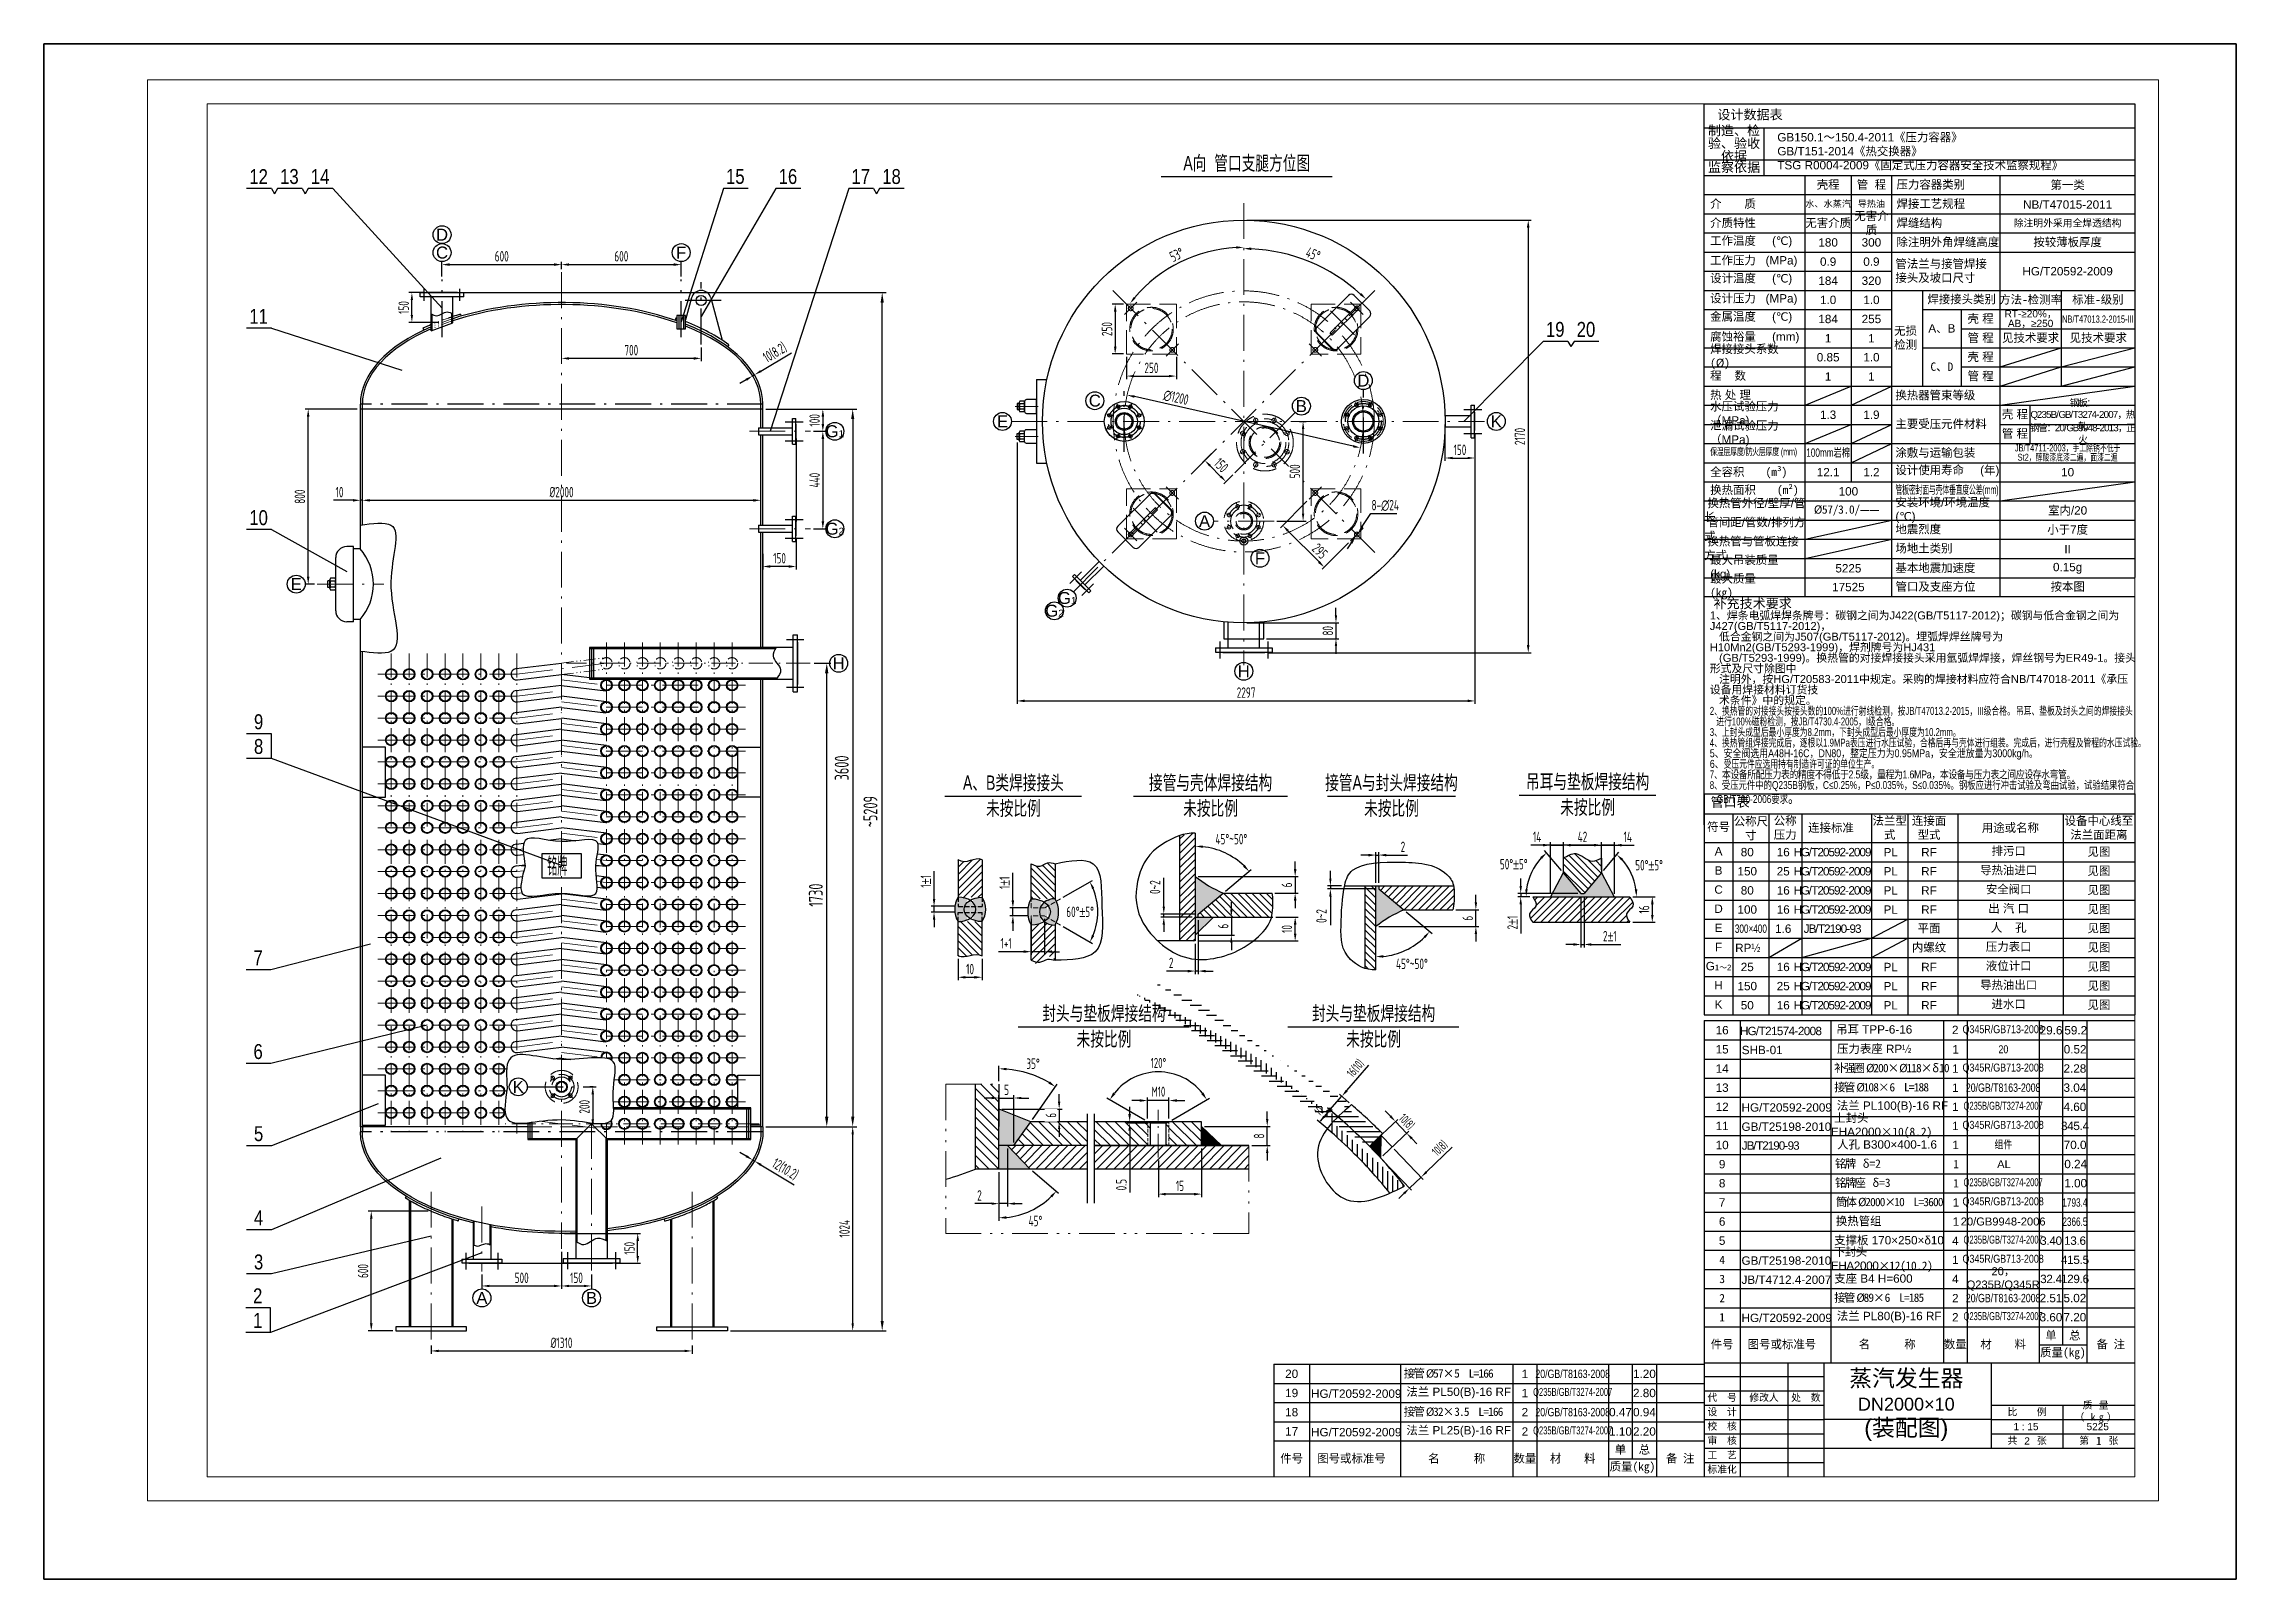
# Model space of a CAD drawing. Header units: millimetres. Extents: x 3203 to 14204, y 1871 to 9574.
import ezdxf
from ezdxf.enums import TextEntityAlignment as Align

# ---------------------------------------------------------------- set-up
doc = ezdxf.new("R2010")
doc.units = ezdxf.units.MM
for name, pattern in [('ACAD_ISO02W100', [11, 8, -3]), ('ACAD_ISO10W100', [18.7, 12, -3, 0.7, -3]), ('ACAD_ISO12W100', [22.4, 12, -3, 0.7, -3, 0.7, -3])]:
    doc.linetypes.add(name, pattern=pattern)
for name, color, linetype, lineweight in [('中心线', 1, 'ACAD_ISO10W100', 18), ('中粗线', 4, 'Continuous', 35), ('双点划线', 3, 'ACAD_ISO12W100', 18), ('粗实线', 2, 'Continuous', 70), ('细实线', 7, 'Continuous', 18), ('虚线', 6, 'ACAD_ISO02W100', 18)]:
    doc.layers.add(name, color=color, linetype=linetype, lineweight=lineweight)
doc.layers.add('图层2', color=3, linetype='Continuous')
doc.styles.add('HGCAD', font='gbenor.shx', dxfattribs={"width": 0.75, "bigfont": 'gbcbig.shx'})
doc.styles.get("Standard").update_dxf_attribs({"font": 'arial.ttf'})
doc.dimstyles.new('HGCAD$0', dxfattribs={"dimtxt": 3.5, "dimasz": 2.5, "dimexe": 1, "dimexo": 1, "dimgap": 1, "dimtad": 1, "dimdec": 1, "dimdsep": 46, "dimtxsty": 'HGCAD', "dimcen": 0, "dimclrd": 3, "dimclre": 3, "dimclrt": 6, "dimadec": 1, "dimazin": 0, "dimtfac": 1, "dimtdec": 1, "dimtmove": 0, "dimatfit": 1, "dimfxl": 0, "dimarcsym": 0})
doc.dimstyles.new('HGCAD$2', dxfattribs={"dimtxt": 3.5, "dimasz": 2.5, "dimexe": 1, "dimexo": 1, "dimgap": 1, "dimtad": 2, "dimtih": 1, "dimdec": 1, "dimdsep": 46, "dimtxsty": 'HGCAD', "dimcen": 0, "dimclrd": 3, "dimclre": 3, "dimclrt": 6, "dimadec": 0, "dimazin": 0, "dimtfac": 1, "dimtdec": 1, "dimtmove": 0, "dimatfit": 1, "dimfxl": 0, "dimarcsym": 0})
doc.dimstyles.new('HGCAD$3', dxfattribs={"dimtxt": 3.5, "dimasz": 2.5, "dimexe": 1, "dimexo": 1, "dimgap": 1, "dimtad": 1, "dimtoh": 1, "dimdec": 1, "dimdsep": 46, "dimtxsty": 'HGCAD', "dimcen": 0, "dimclrd": 3, "dimclre": 3, "dimclrt": 6, "dimadec": 1, "dimazin": 0, "dimtfac": 1, "dimtdec": 1, "dimtmove": 0, "dimatfit": 1, "dimfxl": 0, "dimarcsym": 0})
pattern_1 = [(45, (29339.604, -645.612), (-21.77032, 21.77032), [])]
pattern_2 = [(135, (29339.604, -645.612), (-23.94735, -23.94735), [])]
pattern_3 = [(315, (2910.14, 28636.25), (49.89031, 49.89031), [])]

msp = doc.modelspace()

# ---------------------------------------------------------------- texts
at = {"color": 3, "ltscale": 5, "width": 0.8}
for s, p in [('12', (4280.95, 8908.33)), ('13', (4435.25, 8908.33)), ('14', (4589.56, 8908.33)), ('15', (6672.99, 8908.33)), ('16', (6937.04, 8908.33)), ('17', (7302.54, 8908.33)), ('18', (7456.84, 8908.33)), ('11', (4280.95, 8206.68)), ('19', (10787.23, 8141.18)), ('20', (10941.53, 8141.18)), ('10', (4280.95, 7196.81)), ('9', (4280.95, 6172.66)), ('8', (4280.95, 6048.78)), ('7', (4278.55, 4988.29)), ('6', (4278.55, 4518.19)), ('5', (4280.95, 4105.51)), ('4', (4280.95, 3684.46)), ('3', (4280.95, 3462.63)), ('2', (4276.45, 3293.07)), ('1', (4276.45, 3169.19))]:
    msp.add_text(s, height=75, dxfattribs=at).set_placement(p, align=Align.MIDDLE)
for s, insert, char_height, width, attachment_point in [('设计数据表', (11764.52, 9215.97), 48.014, 2160.6224, 5), ('监察依据', (11684.35, 8952.72), 48.014, 299.1707, 5), ('壳程', (12156.56, 8865.11), 42.012, 231.0717, 5), ('管  程', (12373.74, 8865.11), 42.012, 203.279, 5), ('压力容器类别', (12499.77, 8865.85), 42.012, 495.1393, 4), ('第一类', (13358.3, 8863.67), 42.012, 617.7718, 5), ('{\\fFangSong_GB2312|b0|i0|c134|p49;介    质\\fSimSun|b0|i0|c134|p2;    }', (11564.53, 8768.91), 42.0121, 452.3245, 4), ('介质特性{\\fSimSun|b0|i0|c134|p2;    }', (11564.53, 8672.88), 42.0121, 452.3245, 4), ('无害介质', (12156.56, 8673.06), 42.012, 231.0717, 5), ('水、水蒸汽', (12156.56, 8769.43), 32.737, 231.0717, 5), ('无害介质', (12373.74, 8672.88), 42.012, 203.279, 5), ('导热油', (12373.74, 8769.08), 32.737, 203.279, 5), ('{\\fFangSong_GB2312|b0|i0|c134|p49;焊接工艺规程}', (12499.77, 8768.91), 42.0121, 495.1393, 4), ('{\\fFangSong_GB2312|b0|i0|c134|p49;焊缝结构}', (12499.77, 8672.88), 42.0121, 495.1393, 4), ('{\\fFangSong_GB2312|b0|i0|c134|p49;除注明外采用全焊透结构}', (13358.3, 8672.88), 36.0104, 617.7718, 5), ('NB/T47015-2011', (13358.3, 8767.3), 42.0121, 617.7718, 5), ('工作温度     (℃)', (11564.53, 8579.95), 42.0121, 452.3245, 4), ('180', (12156.56, 8577.38), 42.012, 231.0717, 5), ('300', (12373.74, 8577.38), 42.012, 203.279, 5), ('{\\fFangSong_GB2312|b0|i0|c134|p49;除注明外角焊缝高度}', (12499.42, 8576.86), 42.0121, 495.4941, 4), ('按较薄板厚度', (13358.3, 8576.86), 42.012, 617.7718, 5), ('工作压力   (MPa)', (11564.53, 8481.51), 42.0121, 452.3245, 4), ('0.9', (12156.56, 8481), 42.012, 231.0717, 5), ('0.9', (12373.74, 8481), 42.012, 203.279, 5), ('管法兰与接管焊接接头及坡口尺寸', (12494.09, 8432.8), 42.0121, 500.8235, 4), ('设计温度     (℃)', (11564.53, 8391.53), 42.0121, 452.3245, 4), ('184', (12156.56, 8385.32), 42.012, 231.0717, 5), ('320', (12373.74, 8385.32), 42.012, 203.279, 5), ('HG/T20592-2009', (13358.3, 8432.8), 42.0121, 617.7718, 5), ('设计压力   (MPa)', (11564.53, 8290.67), 42.0121, 452.3245, 4), ('1.0', (12156.56, 8288.95), 42.012, 231.0717, 5), ('1.0', (12373.74, 8288.95), 42.012, 203.279, 5), ('{\\fFangSong_GB2312|b0|i0|c134|p49;焊接接头类别}', (12826.33, 8290.46), 42.0121, 400.1821, 5), ('{\\fFangSong_GB2312|b0|i0|c134|p49;方法-检测率}', (13172.62, 8288.77), 42.0121, 305.8101, 5), ('{\\fFangSong_GB2312|b0|i0|c134|p49;标准-级别}', (13510.15, 8288.77), 42.0121, 369.2378, 5), ('金属温度     (℃)', (11564.53, 8199.48), 42.0121, 452.3245, 4), ('184', (12156.56, 8193.26), 42.012, 231.0717, 5), ('255', (12373.74, 8193.26), 42.012, 203.279, 5), ('无损\\P检测', (12545.3, 8097.19), 42.012, 139.8381, 5), ('A、B', (12727.21, 8144.73), 42.012, 192.559, 5), ('壳 程', (12921.6, 8192.74), 42.012, 196.2327, 5), ('{\\W0.65;NB/T47013.2-2015-III}', (13510.32, 8192.7), 36, 369.5843, 5), ('腐蚀裕量     (mm)', (11564.53, 8098.61), 42.0121, 452.3245, 4), ('{\\fFangSong_GB2312|b0|i0|c134|p49;焊接接头系数  (\\fSimSun|b0|i0|c134|p2;%%C\\fFangSong_GB2312|b0|i0|c134|p0;)}', (11564.53, 8002.59), 42.0121, 452.3245, 4), ('1', (12156.56, 8096.89), 42.01, 231.0717, 5), ('1', (12373.74, 8096.89), 42.01, 203.279, 5), ('管 程', (12921.6, 8096.72), 42.012, 196.2327, 5), ('见技术要求', (13172.62, 8096.72), 42.012, 305.8101, 5), ('见技术要求', (13512.37, 8096.72), 42.012, 305.8101, 5), ('程    数', (11564.53, 7906.56), 42.012, 452.3245, 4), ('0.85', (12156.56, 8001.21), 42.012, 231.0717, 5), ('1', (12156.56, 7904.84), 42.01, 231.0717, 5), ('1.0', (12373.74, 8001.21), 42.012, 203.279, 5), ('1', (12373.74, 7904.84), 42.01, 203.279, 5), ('{\\fSimSun|b0|i0|c134|p2;C、D}', (12727.21, 7952.68), 42.0121, 192.559, 5), ('壳 程', (12921.6, 8000.69), 42.012, 196.2327, 5), ('管 程', (12921.6, 7904.66), 42.012, 196.2327, 5), ('热 处 理', (11564.53, 7810.53), 42.012, 452.3245, 4), ('{\\fFangSong_GB2312|b0|i0|c134|p49;换热器管束等级}', (12494.09, 7808.63), 42.0121, 500.8235, 4), ('水压试验压力 （MPa)', (11564.53, 7713.5), 42.0121, 452.3245, 4), ('1.3', (12156.56, 7712.78), 42.012, 231.0717, 5), ('1.9', (12373.74, 7712.78), 42.012, 203.279, 5), ('壳 程', (13094.03, 7712.61), 42.012, 148.6144, 5), ('{\\T0.8;钢板：Q235B/GB/T3274-2007，热轧}', (13431.55, 7712.61), 34.9984, 526.4335, 5), ('泄漏试验压力 （MPa)', (11564.53, 7617.47), 42.0121, 452.3245, 4), ('主要受压元件材料', (12494.19, 7664.58), 42.012, 500.7278, 4), ('管 程', (13094.03, 7616.58), 42.012, 148.6144, 5), ('{\\T0.8;钢管：20/GB9948-2013，正火}', (13431.55, 7616.58), 34.9984, 526.4335, 5), ('{\\W0.7;\\T0.95;保温层厚度/防火层厚度 (mm)}', (11564.53, 7522.45), 36.0104, 452.3245, 4), ('{\\W0.7;100mm岩棉}', (12156.56, 7520.72), 42.0121, 231.0717, 5), ('涂敷与运输包装', (12494.09, 7520.21), 42.012, 500.8235, 4), ('全容积   {\\fSimSun|b0|i0|c134|p2;  (m³)}', (11564.53, 7420.53), 42.0121, 452.3245, 4), ('12.1', (12156.56, 7424.7), 42.012, 231.0717, 5), ('1.2', (12373.74, 7424.7), 42.012, 203.279, 5), ('设计使用寿命     (年)', (12494.09, 7429.03), 42.0121, 500.8235, 4), ('10', (13358.3, 7424.52), 42.012, 617.7718, 5), (' 换热管外径/壁厚/管长', (11534.91, 7232.47), 42.0121, 506.1223, 4), ('换热面积   {\\fSimSun|b0|i0|c134|p2;  (m²)}', (11564.53, 7330.39), 42.0121, 452.3245, 4), ('{\\fSimSun|b0|i0|c134|p2;\\T0.95;%%C\\fFangSong_GB2312|b0|i0|c134|p49;57/3.0/——}', (12248.9, 7232.47), 42.0121, 434.3508, 5), ('100', (12258.2, 7328.5), 42.012, 434.3508, 5), ('{\\W0.6;\\T0.95;管板密封面与壳体垂直度公差(mm)}', (12494.09, 7330.39), 42.0121, 500.8235, 4), ('安装环境/环境温度(℃)', (12494.09, 7232.47), 42.0121, 500.8235, 4), ('室内/20', (13358.3, 7230.57), 42.012, 617.7718, 5), (' 管间距/管数/排列方式', (11534.89, 7136.44), 42.0121, 506.1348, 4), ('地震烈度', (12494.09, 7136.44), 42.012, 500.8235, 4), ('小于7度', (13358.3, 7134.54), 42.012, 617.7718, 5), (' 换热管与管板连接方式', (11534.89, 7040.44), 42.0121, 506.1348, 4), ('场地土类别', (12494.09, 7040.41), 42.012, 500.8235, 4), ('II', (13358.3, 7038.52), 42.012, 617.7718, 5), ('最大吊装质量    (kg)', (11564.53, 6943.26), 42.0121, 452.3245, 4), ('5225', (12258.2, 6942.49), 42.012, 434.3508, 5), ('基本地震加速度', (12494.09, 6942.49), 42.012, 500.8235, 4), ('0.15g', (13358.3, 6942.49), 42.012, 617.7718, 5), ('最大质量{\\fSimSun|b0|i0|c134|p2;        (kg)}', (11564.53, 6849), 42.0121, 452.3245, 4), ('17525', (12258.2, 6848.36), 42.012, 434.3508, 5), ('{\\fFangSong_GB2312|b0|i0|c134|p49;管口及支座方位}', (12494.84, 6848.36), 42.0121, 500.8235, 4), ('按本图', (13359.05, 6848.36), 42.012, 617.7718, 5), ('   {\\H0.8x;管口表}', (11496.88, 5767.08), 60.0173, 2160.6224, 4), ('{\\fFangSong_GB2312|b0|i0|c134|p49;符号}', (11606.75, 5642.73), 42.0121, 144.0415, 5), ('{\\fFangSong_GB2312|b0|i0|c134|p49;公称尺寸}', (11769, 5635.68), 42.0121, 180.4578, 5), ('{\\fFangSong_GB2312|b0|i0|c134|p49;公称压力}', (11941.21, 5638.7), 42.0121, 166.0058, 5), ('{\\fFangSong_GB2312|b0|i0|c134|p49;连接标准}', (12170.91, 5638.52), 42.0121, 408.1176, 5), ('{\\fFangSong_GB2312|b0|i0|c134|p49;法兰型式}', (12465.32, 5638.7), 42.0121, 180.7003, 5), ('{\\fFangSong_GB2312|b0|i0|c134|p49;连接面\\P型式}', (12663.05, 5638.52), 42.0121, 288.083, 5), ('{\\fFangSong_GB2312|b0|i0|c134|p49;用途或名称}', (13071.17, 5638.52), 42.0121, 528.1521, 5), ('{\\fFangSong_GB2312|b0|i0|c134|p49;设备中心线至\\P法兰面距离}', (13515.3, 5638.52), 42.0121, 360.1037, 5), ('A', (11606.75, 5522.7), 42.01, 144.0415, 5), ('80', (11750.79, 5518.48), 42.012, 144.0415, 5), ('16', (11931.25, 5518.48), 42.012, 144.0415, 5), ('{\\T0.85;HG/T20592-2009}', (12176.47, 5518.48), 42.0121, 408.1176, 5), ('PL', (12470.56, 5518.48), 42.012, 144.0415, 5), ('RF', (12662.7, 5518.48), 42.012, 288.083, 5), ('排污口', (13062.55, 5521.73), 42.012, 528.1521, 5), ('{\\fFangSong_GB2312|b0|i0|c134|p49;见图}', (13515.3, 5518.48), 42.0121, 360.1037, 5), ('B', (11606.75, 5426.67), 42.01, 144.0415, 5), ('150', (11750.79, 5422.45), 42.012, 144.0415, 5), ('25', (11931.25, 5422.45), 42.012, 144.0415, 5), ('{\\T0.85;HG/T20592-2009}', (12176.47, 5422.45), 42.0121, 408.1176, 5), ('PL', (12470.56, 5422.45), 42.012, 144.0415, 5), ('RF', (12662.7, 5422.45), 42.012, 288.083, 5), ('导热油进口', (13062.55, 5425.71), 42.012, 528.1521, 5), ('{\\fFangSong_GB2312|b0|i0|c134|p49;见图}', (13515.3, 5422.45), 42.0121, 360.1037, 5), ('C', (11606.75, 5330.64), 42.01, 144.0415, 5), ('80', (11750.79, 5326.43), 42.012, 144.0415, 5), ('16', (11931.25, 5326.43), 42.012, 144.0415, 5), ('{\\T0.85;HG/T20592-2009}', (12176.47, 5326.43), 42.0121, 408.1176, 5), ('PL', (12470.56, 5326.43), 42.012, 144.0415, 5), ('RF', (12662.7, 5326.43), 42.012, 288.083, 5), ('安全阀口', (13062.55, 5329.68), 42.012, 528.1521, 5), ('{\\fFangSong_GB2312|b0|i0|c134|p49;见图}', (13515.3, 5326.43), 42.0121, 360.1037, 5), ('D', (11606.75, 5234.62), 42.01, 144.0415, 5), ('100', (11750.79, 5230.4), 42.012, 144.0415, 5), ('16', (11931.25, 5230.4), 42.012, 144.0415, 5), ('{\\T0.85;HG/T20592-2009}', (12176.47, 5230.4), 42.0121, 408.1176, 5), ('PL', (12470.56, 5230.4), 42.012, 144.0415, 5), ('RF', (12662.7, 5230.4), 42.012, 288.083, 5), ('出 汽 口', (13062.55, 5233.65), 42.012, 528.1521, 5), ('{\\fFangSong_GB2312|b0|i0|c134|p49;见图}', (13515.3, 5230.4), 42.0121, 360.1037, 5), ('{\\fFangSong_GB2312|b0|i0|c134|p49;见图}', (13515.3, 5230.4), 42.0121, 360.1037, 5), ('E', (11606.75, 5138.59), 42.01, 144.0415, 5), ('F', (11606.75, 5042.56), 42.01, 144.0415, 5), ('{\\W0.7;300×400}', (11769, 5134.37), 42.0121, 180.4578, 5), ('1.6', (11931.25, 5134.37), 42.012, 144.0415, 5), ('{\\T0.85;JB/T2190-93}', (12176.47, 5134.37), 42.0121, 408.1176, 5), ('内螺纹', (12662.7, 5038.34), 42.012, 288.083, 5), ('平面', (12662.7, 5134.37), 42.012, 288.083, 5), ('压力表口', (13062.55, 5041.6), 42.012, 528.1521, 5), ('人    孔', (13062.55, 5137.62), 42.012, 528.1521, 5), ('{\\fFangSong_GB2312|b0|i0|c134|p49;见图}', (13515.3, 5134.37), 42.0121, 360.1037, 5), ('{\\fFangSong_GB2312|b0|i0|c134|p49;见图}', (13515.3, 5038.34), 42.0121, 360.1037, 5), ('G{\\H0.6667x;1～2}', (11606.75, 4946.53), 42.0121, 144.0415, 5), ('\\A1;RP{\\A0;\\fArial Narrow|b0|i0|c0|p34;½}', (11750.79, 5038.34), 42.0121, 144.0415, 5), ('25', (11750.79, 4942.32), 42.012, 144.0415, 5), ('16', (11931.25, 4942.32), 42.012, 144.0415, 5), ('{\\T0.85;HG/T20592-2009}', (12176.47, 4942.32), 42.0121, 408.1176, 5), ('PL', (12470.56, 4942.32), 42.012, 144.0415, 5), ('RF', (12662.7, 4942.32), 42.012, 288.083, 5), ('液位计口', (13062.55, 4945.57), 42.012, 528.1521, 5), ('{\\fFangSong_GB2312|b0|i0|c134|p49;见图}', (13515.3, 4942.32), 42.0121, 360.1037, 5), ('H', (11606.75, 4850.51), 42.01, 144.0415, 5), ('150', (11750.79, 4846.29), 42.012, 144.0415, 5), ('25', (11931.25, 4846.29), 42.012, 144.0415, 5), ('{\\T0.85;HG/T20592-2009}', (12176.47, 4846.29), 42.0121, 408.1176, 5), ('PL', (12470.56, 4846.29), 42.012, 144.0415, 5), ('RF', (12662.7, 4846.29), 42.012, 288.083, 5), ('导热油出口', (13062.55, 4849.54), 42.012, 528.1521, 5), ('{\\fFangSong_GB2312|b0|i0|c134|p49;见图}', (13515.3, 4846.29), 42.0121, 360.1037, 5), ('K', (11606.75, 4754.48), 42.01, 144.0415, 5), ('50', (11750.79, 4750.26), 42.012, 144.0415, 5), ('16', (11931.25, 4750.26), 42.012, 144.0415, 5), ('{\\T0.85;HG/T20592-2009}', (12176.47, 4750.26), 42.0121, 408.1176, 5), ('PL', (12470.56, 4750.26), 42.012, 144.0415, 5), ('RF', (12662.7, 4750.26), 42.012, 288.083, 5), ('进水口', (13062.55, 4753.51), 42.012, 528.1521, 5), ('{\\fFangSong_GB2312|b0|i0|c134|p49;见图}', (13515.3, 4750.26), 42.0121, 360.1037, 5), ('{\\T0.9; HG/T21574-2008}', (11714.4, 4621.02), 42, 319.4128, 4), ('吊耳 TPP-6-16', (12196.76, 4626.77), 42, 551.2832, 4), ('2', (12794.3, 4626.77), 42, 120, 5), ('29.6', (13275.18, 4624.66), 42, 146.4, 5), ('59.2', (13399, 4624.66), 42, 146.4, 5), ('蒸汽发生器\\P{\\H0.7714x;DN2000×10}\\P(装配图)', (12548.78, 2742.8), 84, 844.1767, 5), ('{\\fFangSong_GB2312|b0|i0|c134|p49;代  号}', (11624.77, 2780.48), 36, 180, 5), ('{\\fFangSong_GB2312|b0|i0|c134|p49;修改人}', (11834.77, 2780.48), 36, 240, 5), ('{\\fFangSong_GB2312|b0|i0|c134|p49;处  数}', (12044.77, 2780.48), 36, 180, 5), ('{\\fFangSong_GB2312|b0|i0|c134|p49;\\T1.65;质量（kg）}', (13514.77, 2708.48), 36, 360, 5), ('{\\fFangSong_GB2312|b0|i0|c134|p49;校  核}', (11624.77, 2636.48), 36, 180, 5), ('{\\fFangSong_GB2312|b0|i0|c134|p49;设  计}', (11624.77, 2708.48), 36, 180, 5), ('{\\fFangSong_GB2312|b0|i0|c134|p49;比    例}', (13154.77, 2708.48), 36, 360, 5), ('1 : 15', (13149.45, 2636.19), 36, 360, 5), ('5225', (13509.45, 2636.19), 36, 360, 5), ('{\\fFangSong_GB2312|b0|i0|c134|p49;审  核}', (11624.77, 2564.48), 36, 180, 5), ('{\\fFangSong_GB2312|b0|i0|c134|p49;共    张}', (13154.77, 2564.48), 36, 360, 5), ('2', (13154.77, 2564.48), 36, 360, 5), ('{\\fFangSong_GB2312|b0|i0|c134|p49;第    张}', (13514.77, 2564.48), 36, 360, 5), ('{\\fSimSun|b0|i0|c134|p2;1}', (13514.77, 2564.48), 42, 360, 5), ('标准化', (11624.77, 2420.26), 36, 180, 5), ('{\\fFangSong_GB2312|b0|i0|c134|p49;工  艺}', (11624.77, 2492.48), 36, 180, 5)]:
    msp.add_mtext(s, dxfattribs=dict(insert=insert, char_height=char_height, width=width, attachment_point=attachment_point))
at = {"attachment_point": 5, "line_spacing_factor": 0.8}
for s, insert, char_height, width in [('制造、检验、验收依据', (11684.35, 9072.48), 48.014, 299.1707), ('RT-≥20%，\\PAB，≥250', (13172.62, 8192.74), 36, 305.8101), ('{\\W0.7;JB/T4711-2003，手工除锈不低于\\PSt2，醇酸漆底漆二遍，面漆二遍}', (13358.3, 7520.55), 34.9984, 617.7718)]:
    msp.add_mtext(s, dxfattribs=dict(at, insert=insert, char_height=char_height, width=width))
at = {"layer": '图层2', "color": 6, "width": 0.7}
for s, p in [('A向  管口支腿方位图', (9239.32, 8975.67)), ('A、B类焊接接头', (8068.49, 5867.28)), ('接管与壳体焊接结构', (9057.82, 5867.28)), ('接管A与封头焊接结构', (9965.44, 5867.28)), ('吊耳与垫板焊接结构', (10949.74, 5872.55)), ('未按比例', (8068.49, 5738.86)), ('未按比例', (9057.82, 5738.86)), ('未按比例', (9965.44, 5738.86)), ('未按比例', (10949.74, 5744.13)), ('封头与垫板焊接结构', (8522.8, 4709.57)), ('封头与垫板焊接结构', (9875.9, 4709.57)), ('未按比例', (9875.9, 4581.15))]:
    msp.add_text(s, height=72, dxfattribs=at).set_placement(p, align=Align.MIDDLE_CENTER)
at = {"layer": '图层2'}
for s, insert, char_height, width, attachment_point in [('{\\C7;GB150.1～150.4-2011《压力容器》\\PGB/T151-2014《热交换器》\\PTSG R0004-2009《固定式压力容器安全技术监察规程》}', (11901.59, 9032.72), 42.0121, 2007.8602, 4), ('{\\C7;16}', (11624.77, 4625.11), 42, 180, 5), ('{\\W0.8;\\C7;Q345R/GB713-2008}', (13034.77, 4624.66), 40, 360, 5), ('{\\C7;15}', (11624.77, 4529.11), 42, 180, 5), ('{\\C0; SHB-01}', (11706.82, 4525.79), 42, 457.5926, 4), ('{\\C7;压力表座 RP\\fArial Narrow|b0|i0|c0|p34;\\C0;½}', (12201.44, 4529.14), 42, 671.4134, 4), ('{\\C7;1}', (12795.89, 4529.14), 42, 120, 5), ('{\\W0.8;\\C7;20}', (13035.89, 4529.25), 40, 360, 5), ('{\\C7;0.52}', (13395.89, 4529.14), 42, 360, 5), ('{\\C7;14}', (11624.77, 4432.66), 42, 180, 5), ('{\\C7; \\T0.85;补强圈 \\fSimSun|b0|i0|c134|p2;%%C\\fFangSong_GB2312|b0|i0|c134|p49;200\\T1;×\\fSimSun|b0|i0|c134|p2;\\T0.85;%%C\\fFangSong_GB2312|b0|i0|c134|p49;118\\T1;×\\fSimSun|b0|i0|c134|p2;δ\\fFangSong_GB2312|b0|i0|c134|p49;\\T0.85;10}', (12170.77, 4432.77), 42, 671.4134, 4), ('{\\C7;1}', (12794.77, 4432.77), 42, 120, 5), ('{\\W0.8;\\C7;Q345R/GB713-2008}', (13034.77, 4432.21), 40, 360, 5), ('{\\C7;2.28}', (13394.77, 4432.77), 42, 360, 5), ('{\\C7;13}', (11624.77, 4336.66), 42, 180, 5), ('{\\C7; \\T0.85;接管 \\fSimSun|b0|i0|c134|p2;%%C\\fFangSong_GB2312|b0|i0|c134|p49;108\\T1;×\\T0.85;6\\fSimSun|b0|i0|c134|p2; \\fFangSong_GB2312|b0|i0|c134|p49; L=188}', (12170.77, 4336.77), 42, 671.4134, 4), ('{\\C7;1}', (12794.77, 4336.77), 42, 120, 5), ('{\\W0.75;\\C7;20/GB/T8163-2008}', (13034.77, 4336.77), 42, 360, 5), ('{\\C7;3.04}', (13394.77, 4336.77), 42, 360, 5), ('{\\C7;12}', (11624.77, 4240.66), 42, 180, 5), ('{\\C7; HG/T20592-2009}', (11705.7, 4237.19), 42, 457.5926, 4), ('{\\C7; 上封头 EHA2000\\fSimSun|b0|i0|c134|p2;×\\fFangSong_GB2312|b0|i0|c134|p49;10(8.2)}', (12170.77, 4144.89), 42, 564, 4), ('{\\C7;法兰 PL100(B)-16 RF}', (12200.32, 4240.55), 42, 671.4134, 4), ('{\\C7;1}', (12794.77, 4240.55), 42, 120, 5), ('{\\W0.65;\\C7;Q235B/GB/T3274-2007}', (13034.77, 4240.66), 40, 360, 5), ('{\\C7;4.60}', (13394.77, 4240.55), 42, 360, 5), ('{\\C7;11}', (11624.77, 4144.89), 42, 180, 5), ('{\\C7;10}', (11624.77, 4048.89), 42, 180, 5), ('{\\C7; GB/T25198-2010}', (11705.7, 4140.85), 42, 465.0708, 4), ('{\\C7;人孔 B300×400-1.6}', (12201.44, 4049.59), 42, 671.4134, 4), ('{\\C7;1}', (12794.77, 4144.89), 42, 120, 5), ('{\\C7;1}', (12795.89, 4049.59), 42, 120, 5), ('{\\W0.8;\\C7;Q345R/GB713-2008}', (13034.77, 4144.89), 40, 360, 5), ('{\\W0.8;\\C7;组件}', (13035.89, 4049.71), 40, 360, 5), ('{\\T0.95;\\C7;345.4}', (13394.77, 4144.89), 42, 360, 5), ('{\\C7;70.0}', (13395.89, 4049.59), 42, 360, 5), ('{\\C7;9}', (11624.77, 3952.89), 42, 180, 5), ('{\\C0; \\T0.85;JB/T2190-93}', (11706.82, 4046.24), 42, 457.5926, 4), ('\\pt315;{\\C7; \\T0.85;铭牌   \\fSimSun|b0|i0|c134|p2;\\T1;δ=\\fFangSong_GB2312|b0|i0|c134|p49;2\\T0.85; }', (12174.86, 3953.57), 42, 671.4134, 4), ('{\\fFangSong_GB2312|b0|i0|c134|p49;\\C7;1}', (12798.86, 3953.57), 42, 120, 5), ('{\\C7;AL}', (13038.86, 3953.11), 40, 360, 5), ('{\\C7;0.24}', (13398.86, 3953.57), 42, 360, 5), ('{\\C7;8}', (11624.77, 3857.11), 42, 180, 5), ('\\pt315;{\\C7; \\T0.85;铭牌座   \\fSimSun|b0|i0|c134|p0;\\T1;δ=\\fFangSong_GB2312|b0|i0|c134|p49;3\\T0.85; }', (12174.86, 3857.57), 42, 671.4134, 4), ('{\\fFangSong_GB2312|b0|i0|c134|p49;\\C7;1}', (12798.86, 3857.57), 42, 120, 5), ('{\\W0.65;\\C7;Q235B/GB/T3274-2007}', (13034.77, 3856.89), 40, 360, 5), ('{\\C7;1.00}', (13398.86, 3857.57), 42, 360, 5), ('{\\C7;7}', (11624.77, 3761.11), 42, 180, 5), ('{\\C7; \\T0.85;筒体 \\fSimSun|b0|i0|c134|p2;%%C\\fFangSong_GB2312|b0|i0|c134|p49;2000\\fSimSun|b0|i0|c134|p2;×10\\fFangSong_GB2312|b0|i0|c134|p49;  L=3600}', (12179.17, 3761), 42, 671.4134, 4), ('{\\C7;1}', (12797.78, 3761), 42, 120, 5), ('{\\W0.8;\\C7;Q345R/GB713-2008}', (13034.77, 3761.11), 40, 360, 5), ('{\\W0.7;\\C7;1793.4}', (13394.77, 3760.32), 42, 360, 5), ('{\\C7;6}', (11624.77, 3665.11), 42, 180, 5), ('{\\C7; 换热管组}', (12179.17, 3665), 42, 671.4134, 4), ('{\\C7;1}', (12797.78, 3665), 42, 120, 5), ('{\\C7;20/GB9948-2006}', (13034.77, 3665.11), 40, 360, 5), ('{\\W0.7;\\C7;2366.5}', (13394.77, 3664.32), 42, 360, 5), ('{\\C7;5}', (11624.77, 3569.11), 42, 180, 5), ('{\\T0.95;\\C7; 下封头 EHA2000\\fSimSun|b0|i0|c134|p2;×\\fFangSong_GB2312|b0|i0|c134|p49;12(10.2)}', (12170.77, 3473.11), 42, 564, 4), ('{\\C7; 支撑板 170×250×δ10}', (12170.77, 3569.11), 42, 564, 4), ('{\\C7;4}', (12794.77, 3569.11), 42, 120, 5), ('{\\W0.65;\\C7;Q235B/GB/T3274-2007}', (13034.77, 3569.11), 40, 360, 5), ('{\\T0.95;\\C7;3.40}', (13274.77, 3569.11), 42, 360, 5), ('{\\T0.95;\\C7;13.6}', (13394.77, 3569.11), 42, 360, 5), ('{\\fFangSong_GB2312|b0|i0|c134|p49;\\C7;4}', (11624.77, 3473.11), 42, 180, 5), ('{\\C7; GB/T25198-2010}', (11705.7, 3469.08), 42, 465.0708, 4), ('{\\C7;1}', (12794.77, 3473.11), 42, 120, 5), ('{\\W0.8;\\C7;Q345R/GB713-2008}', (13034.77, 3473.11), 40, 360, 5), ('{\\C7;20，Q235B/Q345R}', (13034.77, 3377.11), 40, 360, 5), ('{\\T0.95;\\C7;415.5}', (13394.77, 3473.11), 42, 360, 5), ('{\\fFangSong_GB2312|b0|i0|c134|p49;\\C7;3}', (11624.77, 3377.11), 42, 180, 5), ('{\\fFangSong_GB2312|b0|i0|c134|p49;\\C7;2}', (11624.77, 3281.11), 42, 180, 5), ('{\\C7; JB/T4712.4-2007}', (11705.7, 3373.08), 42, 465.0708, 4), ('{\\C7; \\T0.85;接管 \\fSimSun|b0|i0|c134|p2;%%C\\fFangSong_GB2312|b0|i0|c134|p49;89\\T1;×\\T0.85;6\\fSimSun|b0|i0|c134|p2; \\fFangSong_GB2312|b0|i0|c134|p49; L=185}', (12170.77, 3281), 42, 671.4134, 4), ('{\\C7; 支座 B4 H=600}', (12170.77, 3377.11), 42, 564, 4), ('{\\C7;4}', (12794.77, 3377.11), 42, 120, 5), ('{\\C7;2}', (12794.77, 3281), 42, 120, 5), ('{\\W0.75;\\C7;20/GB/T8163-2008}', (13034.77, 3281), 42, 360, 5), ('{\\C7;2.51}', (13274.77, 3281), 42, 360, 5), ('{\\T0.95;\\C7;32.4}', (13274.77, 3377.11), 42, 360, 5), ('{\\T0.95;\\C7;129.6}', (13394.77, 3377.11), 42, 360, 5), ('{\\C7;5.02}', (13394.77, 3281), 42, 360, 5), ('{\\fFangSong_GB2312|b0|i0|c134|p49;\\C7;1}', (11624.77, 3185.11), 42, 180, 5), ('{\\C7; HG/T20592-2009}', (11705.7, 3181.65), 42, 457.5926, 4), ('{\\C7;法兰 PL80(B)-16 RF}', (12200.32, 3185), 42, 671.4134, 4), ('{\\C7;2}', (12794.77, 3185), 42, 120, 5), ('{\\W0.65;\\C7;Q235B/GB/T3274-2007}', (13034.77, 3185.11), 40, 360, 5), ('{\\C7;3.60}', (13274.77, 3185), 42, 360, 5), ('{\\C7;7.20}', (13394.77, 3185), 42, 360, 5), ('{\\fFangSong_GB2312|b0|i0|c134|p49;\\C7;单}', (13274.77, 3092.11), 42, 120, 5), ('{\\fFangSong_GB2312|b0|i0|c134|p49;\\C7;总}', (13394.77, 3092.11), 42, 120, 5), ('{\\fFangSong_GB2312|b0|i0|c134|p49;\\C7;件号}', (11624.77, 3047.11), 42, 180, 5), ('{\\fFangSong_GB2312|b0|i0|c134|p49;\\C7;图号或标准号}', (11924.77, 3047.11), 42, 360, 5), ('{\\fFangSong_GB2312|b0|i0|c134|p49;\\C7;名      称}', (12452.77, 3047.11), 42, 600, 5), ('{\\fFangSong_GB2312|b0|i0|c134|p49;\\C7;数量}', (12794.77, 3047.11), 42, 120, 5), ('{\\fFangSong_GB2312|b0|i0|c134|p49;\\C7;材    料}', (13034.77, 3047.11), 42, 360, 5), ('{\\fFangSong_GB2312|b0|i0|c134|p49;\\C7;质量(kg)}', (13334.77, 3002.11), 42, 240, 5), ('{\\fFangSong_GB2312|b0|i0|c134|p49;\\C7;备 注}', (13574.77, 3047.11), 42, 240, 5), ('{\\C7;20}', (9464.77, 2901.16), 42, 180, 5), ('{\\C7; \\T0.85;接管 \\fSimSun|b0|i0|c134|p2;%%C\\fFangSong_GB2312|b0|i0|c134|p49;57\\T1;×\\T0.85;5\\fSimSun|b0|i0|c134|p2; \\fFangSong_GB2312|b0|i0|c134|p49; L=166}', (10010.77, 2900.82), 42, 671.4134, 4), ('{\\C7;1}', (10634.77, 2900.82), 42, 120, 5), ('{\\W0.75;\\C7;20/GB/T8163-2008}', (10874.77, 2900.82), 42, 360, 5), ('{\\C7;1.20}', (11234.77, 2900.82), 42, 360, 5), ('{\\C7;19}', (9464.77, 2804.94), 42, 180, 5), ('{\\C7; HG/T20592-2009}', (9545.7, 2801.47), 42, 457.5926, 4), ('{\\C7;法兰 PL50(B)-16 RF}', (10040.32, 2804.82), 42, 671.4134, 4), ('{\\C7;1}', (10634.77, 2804.82), 42, 120, 5), ('{\\W0.65;\\C7;Q235B/GB/T3274-2007}', (10874.77, 2804.94), 40, 360, 5), ('{\\C7;2.80}', (11234.77, 2804.82), 42, 360, 5), ('{\\C7;18}', (9464.77, 2708.71), 42, 180, 5), ('{\\C7; \\T0.85;接管 \\fSimSun|b0|i0|c134|p2;%%C\\fFangSong_GB2312|b0|i0|c134|p49;32\\T1;×\\fSimSun|b0|i0|c134|p2;\\T0.85;3.5 \\fFangSong_GB2312|b0|i0|c134|p49; L=166}', (10010.77, 2708.82), 42, 671.4134, 4), ('{\\C7;法兰 PL25(B)-16 RF}', (10040.32, 2611.69), 42, 671.4134, 4), ('{\\C7;2}', (10634.77, 2708.82), 42, 120, 5), ('{\\W0.75;\\C7;20/GB/T8163-2008}', (10874.77, 2708.82), 42, 360, 5), ('{\\C7;0.47}', (11114.77, 2708.82), 42, 360, 5), ('{\\C7;0.94}', (11234.77, 2708.82), 42, 360, 5), ('{\\C7;17}', (9464.77, 2612.71), 42, 180, 5), ('{\\C7; HG/T20592-2009}', (9545.7, 2608.34), 42, 457.5926, 4), ('{\\C7;2}', (10634.77, 2611.69), 42, 120, 5), ('{\\W0.65;\\C7;Q235B/GB/T3274-2007}', (10874.77, 2611.8), 40, 360, 5), ('{\\C7;1.10}', (11114.77, 2611.69), 42, 360, 5), ('{\\fFangSong_GB2312|b0|i0|c134|p49;\\C7;单}', (11114.77, 2519.48), 42, 120, 5), ('{\\C7;2.20}', (11234.77, 2611.69), 42, 360, 5), ('{\\fFangSong_GB2312|b0|i0|c134|p49;\\C7;总}', (11234.77, 2519.48), 42, 120, 5), ('{\\fFangSong_GB2312|b0|i0|c134|p49;\\C7;件号}', (9464.77, 2474.48), 42, 180, 5), ('{\\fFangSong_GB2312|b0|i0|c134|p49;\\C7;图号或标准号}', (9764.77, 2474.48), 42, 360, 5), ('{\\fFangSong_GB2312|b0|i0|c134|p49;\\C7;名      称}', (10292.77, 2474.48), 42, 600, 5), ('{\\fFangSong_GB2312|b0|i0|c134|p49;\\C7;数量}', (10634.77, 2474.48), 42, 120, 5), ('{\\fFangSong_GB2312|b0|i0|c134|p49;\\C7;材    料}', (10874.77, 2474.48), 42, 360, 5), ('{\\fFangSong_GB2312|b0|i0|c134|p49;\\C7;质量(kg)}', (11174.77, 2429.48), 42, 240, 5), ('{\\fFangSong_GB2312|b0|i0|c134|p49;\\C7;备 注}', (11414.77, 2474.48), 42, 240, 5)]:
    msp.add_mtext(s, dxfattribs=dict(at, insert=insert, char_height=char_height, width=width, attachment_point=attachment_point))
at = {"layer": '图层2', "color": 6, "char_height": 60, "width": 178.3359, "attachment_point": 5}
for s, insert in [('C', (8477, 7783.44)), ('E', (8013.63, 7679.38))]:
    msp.add_mtext(s, dxfattribs=dict(at, insert=insert))
at = {"layer": '图层2', "insert": (11562.81, 6790.17), "char_height": 57.01642, "width": 2131.956, "attachment_point": 1, "line_spacing_factor": 0.8}
msp.add_mtext('{\\H0.8421x;\\C7; 补充技术要求\\P\\H0.8309x;1、焊条电弧焊焊条牌号：碳钢之间为J422(GB/T5117-2012)；碳钢与低合金钢之间为J427(GB/T5117-2012)，\\P   低合金钢之间为J507(GB/T5117-2012)。埋弧焊焊丝牌号为H10Mn2(GB/T5293-1999)，焊剂牌号为HJ431\\P   (GB/T5293-1999)。换热管的对接焊接接头采用氩弧焊焊接，焊丝钢号为ER49-1。接头形式及尺寸除图中\\P   注明外，按HG/T20583-2011中规定。采购的焊接材料应符合NB/T47018-2011《承压设备用焊接材料订货技\\P   术条件》中的规定。\\P\\W0.7;2、换热管的对接接头按接头数的100%进行射线检测，按JB/T47013.2-2015，III级合格\\H0.9997x;\\W0.8;。\\W0.7;吊耳、垫板及封头之间的焊接接头\\P   进行100%磁粉检测，按JB/T4730.4-2005，I级合格。\\P\\H0.9997x;3、上封头成型后最小厚度为8.2mm，下封头成型后最小厚度为10.2mm。\\P4、换热管组焊接完成后，逐根以1.9MPa表压进行水压试验，合格后再与壳体进行组装。完成后，进行壳程及管程的水压试验。\\P\\W0.8;5、\\H0.9999x;安全阀选用A48H-16C，DN80，整定压力为0.95MPa，安全泄放量为3000kg/h。\\P6、\\H0.9988x;\\W0.7;受压元件应选用持有制造许可证的单位生产。\\P7、\\H0.9996x;\\W0.8;\\T0.95;本设备所配压力表的精度不得低于2.5级，量程为1.6MPa，本设备与压力表之间应设存水弯管。\\P\\H1x;\\W0.7;\\T1;8、\\H1.002x;\\W0.75;\\C0;受压元件中的Q235B钢板，C≤0.25%，P≤0.035%，S≤0.035%。钢板应进行冲击试验及弯曲试验，试验结果\\H1x;符合\\H1x;\\P   GB/T700-2006要求\\H1.429x;。}', dxfattribs=at)

# ---------------------------------------------------------------- blocks, each defined once
blk = doc.blocks.new('*D113')
at = {"layer": 'Defpoints', "color": 0, "ltscale": 15, "transparency": 16777216}
for p in [(8225, 5239), (8225, 5199)]:
    blk.add_point(p, dxfattribs=at)
at = {"layer": '图层2', "color": 3, "lineweight": -2, "ltscale": 15, "transparency": 16777216}
for p, q in [((8318, 5292), (8465, 5377)), ((8318, 5145), (8465, 5060))]:
    blk.add_line(p, q, dxfattribs=at)
blk.add_arc((8190, 5219), 302, 337.1075, 22.8925, dxfattribs=at)
at = {"layer": '图层2', "color": 3, "ltscale": 15, "transparency": 16777216}
for points in [[(8463, 5334), (8474, 5339), (8452, 5370)], [(8474, 5098), (8463, 5104), (8452, 5067)]]:
    blk.add_solid(points, dxfattribs=at)
at = {"layer": '图层2', "color": 6, "ltscale": 15, "transparency": 16777216, "insert": (8403, 5219), "char_height": 52.5, "attachment_point": 5, "style": 'HGCAD', "bg_fill": 3, "box_fill_scale": 1.1, "bg_fill_color": 256, "bg_fill_true_color": 13158600, "bg_fill_transparency": 0}
blk.add_mtext('60°{\\Fgdt|c134;%%P}5%%D', dxfattribs=at)
at = {"layer": 'Defpoints', "color": 0, "ltscale": 15, "transparency": 16777216}
for p in [(8305, 5285), (8305, 5153), (8488, 5166)]:
    blk.add_point(p, dxfattribs=at)
blk = doc.blocks.new('*D114')
at = {"layer": 'Defpoints', "color": 0, "ltscale": 15, "transparency": 16777216}
for p in [(8066, 5239), (8158, 5239), (8158, 5199)]:
    blk.add_point(p, dxfattribs=at)
at = {"layer": '图层2', "color": 3, "lineweight": -2, "ltscale": 15, "transparency": 16777216}
for p, q in [((8066, 5276), (8066, 5415)), ((8143, 5239), (8051, 5239)), ((8143, 5199), (8051, 5199)), ((8066, 5199), (8066, 5239)), ((8066, 5161), (8066, 5124))]:
    blk.add_line(p, q, dxfattribs=at)
at = {"layer": '图层2', "color": 3, "ltscale": 15, "transparency": 16777216}
for points in [[(8059, 5276), (8072, 5276), (8066, 5239)], [(8059, 5161), (8072, 5161), (8066, 5199)]]:
    blk.add_solid(points, dxfattribs=at)
at = {"layer": '图层2', "color": 6, "ltscale": 15, "transparency": 16777216, "insert": (8024, 5365), "char_height": 52.5, "attachment_point": 5, "rotation": 90, "style": 'HGCAD', "bg_fill": 3, "box_fill_scale": 1.1, "bg_fill_color": 256, "bg_fill_true_color": 13158600, "bg_fill_transparency": 0}
blk.add_mtext('1{\\Fgdt|c134;%%P}1', dxfattribs=at)
blk = doc.blocks.new('*D115')
at = {"layer": 'Defpoints', "color": 0, "ltscale": 15, "transparency": 16777216}
for p in [(8158, 5199), (8225, 5199), (8225, 5019)]:
    blk.add_point(p, dxfattribs=at)
at = {"layer": '图层2', "color": 3, "lineweight": -2, "ltscale": 15, "transparency": 16777216}
for p, q in [((8158, 5184), (8158, 5004)), ((8225, 5184), (8225, 5004)), ((8120, 5019), (7994, 5019)), ((8225, 5019), (8158, 5019)), ((8262, 5019), (8300, 5019))]:
    blk.add_line(p, q, dxfattribs=at)
at = {"layer": '图层2', "color": 3, "ltscale": 15, "transparency": 16777216}
for points in [[(8120, 5026), (8120, 5013), (8158, 5019)], [(8262, 5026), (8262, 5013), (8225, 5019)]]:
    blk.add_solid(points, dxfattribs=at)
at = {"layer": '图层2', "color": 6, "ltscale": 15, "transparency": 16777216, "insert": (8032, 5061), "char_height": 52.5, "attachment_point": 5, "style": 'HGCAD', "bg_fill": 3, "box_fill_scale": 1.1, "bg_fill_color": 256, "bg_fill_true_color": 13158600, "bg_fill_transparency": 0}
blk.add_mtext('1+1', dxfattribs=at)
blk = doc.blocks.new('*D90')
at = {"layer": 'Defpoints', "color": 0, "ltscale": 15, "transparency": 16777216}
for p in [(7670, 5247), (7791, 5247), (7791, 5217)]:
    blk.add_point(p, dxfattribs=at)
at = {"layer": '图层2', "color": 3, "lineweight": -2, "ltscale": 15, "transparency": 16777216}
for p, q in [((7670, 5284), (7670, 5423)), ((7776, 5247), (7655, 5247)), ((7776, 5217), (7655, 5217)), ((7670, 5217), (7670, 5247)), ((7670, 5179), (7670, 5142))]:
    blk.add_line(p, q, dxfattribs=at)
at = {"layer": '图层2', "color": 3, "ltscale": 15, "transparency": 16777216}
for points in [[(7664, 5284), (7677, 5284), (7670, 5247)], [(7664, 5179), (7677, 5179), (7670, 5217)]]:
    blk.add_solid(points, dxfattribs=at)
at = {"layer": '图层2', "color": 6, "ltscale": 15, "transparency": 16777216, "insert": (7629, 5372), "char_height": 52.5, "attachment_point": 5, "rotation": 90, "style": 'HGCAD'}
blk.add_mtext('1{\\Fgdt|c134;%%P}1', dxfattribs=at)
blk = doc.blocks.new('*D133')
at = {"layer": 'Defpoints', "color": 0, "ltscale": 15, "transparency": 16777216}
for p in [(8823, 5193), (8981, 5193), (8996, 5208)]:
    blk.add_point(p, dxfattribs=at)
at = {"layer": '图层2', "color": 3, "lineweight": -2, "ltscale": 15, "transparency": 16777216}
for p, q in [((8823, 5245), (8823, 5389)), ((8981, 5208), (8808, 5208)), ((8966, 5193), (8808, 5193)), ((8823, 5193), (8823, 5208)), ((8823, 5155), (8823, 5118))]:
    blk.add_line(p, q, dxfattribs=at)
at = {"layer": '图层2', "color": 3, "ltscale": 15, "transparency": 16777216}
for points in [[(8817, 5245), (8829, 5245), (8823, 5208)], [(8817, 5155), (8829, 5155), (8823, 5193)]]:
    blk.add_solid(points, dxfattribs=at)
at = {"layer": '图层2', "color": 6, "ltscale": 15, "transparency": 16777216, "insert": (8779, 5343), "char_height": 52.5, "attachment_point": 5, "rotation": 90, "style": 'HGCAD'}
blk.add_mtext('0~2', dxfattribs=at)
blk = doc.blocks.new('*D134')
at = {"layer": 'Defpoints', "color": 0, "ltscale": 15, "transparency": 16777216}
for p in [(8996, 5193), (8981, 5073), (8981, 4922)]:
    blk.add_point(p, dxfattribs=at)
at = {"layer": '图层2', "color": 3, "lineweight": -2, "ltscale": 15, "transparency": 16777216}
for p, q in [((8996, 5178), (8996, 4907)), ((8981, 5058), (8981, 4907)), ((8943, 4922), (8837, 4922)), ((8996, 4922), (8981, 4922)), ((9033, 4922), (9071, 4922))]:
    blk.add_line(p, q, dxfattribs=at)
at = {"layer": '图层2', "color": 3, "ltscale": 15, "transparency": 16777216}
for points in [[(8943, 4928), (8943, 4915), (8981, 4922)], [(9033, 4928), (9033, 4915), (8996, 4922)]]:
    blk.add_solid(points, dxfattribs=at)
at = {"layer": '图层2', "color": 6, "ltscale": 15, "transparency": 16777216, "insert": (8860, 4963), "char_height": 52.5, "attachment_point": 5, "style": 'HGCAD'}
blk.add_mtext('2', dxfattribs=at)
blk = doc.blocks.new('*D91')
at = {"layer": 'Defpoints', "color": 0, "ltscale": 15, "transparency": 16777216}
for p in [(8981, 5396), (9366, 5313), (9482, 5313)]:
    blk.add_point(p, dxfattribs=at)
at = {"layer": '图层2', "color": 3, "lineweight": -2, "ltscale": 15, "transparency": 16777216}
for p, q in [((8996, 5396), (9497, 5396)), ((9482, 5434), (9482, 5471)), ((9482, 5396), (9482, 5313)), ((9381, 5313), (9497, 5313)), ((9482, 5275), (9482, 5238))]:
    blk.add_line(p, q, dxfattribs=at)
at = {"layer": '图层2', "color": 3, "ltscale": 15, "transparency": 16777216}
for points in [[(9476, 5434), (9489, 5434), (9482, 5396)], [(9476, 5275), (9489, 5275), (9482, 5313)]]:
    blk.add_solid(points, dxfattribs=at)
at = {"layer": '图层2', "color": 6, "ltscale": 15, "transparency": 16777216, "insert": (9441, 5354), "char_height": 52.5, "attachment_point": 5, "rotation": 90, "style": 'HGCAD'}
blk.add_mtext('6', dxfattribs=at)
blk = doc.blocks.new('*D135')
at = {"layer": 'Defpoints', "color": 0, "ltscale": 15, "transparency": 16777216}
for p in [(8981, 5613), (9174, 5490), (9121, 5313), (8996, 5208), (8981, 5073)]:
    blk.add_point(p, dxfattribs=at)
at = {"layer": '图层2', "color": 3, "lineweight": -2, "ltscale": 15, "transparency": 16777216}
blk.add_line((9132, 5322), (9262, 5432), dxfattribs=at)
blk.add_arc((8981, 5195), 353, 46.0917, 83.9083, dxfattribs=at)
at = {"layer": '图层2', "color": 3, "ltscale": 15, "transparency": 16777216}
for points in [[(9018, 5540), (9018, 5552), (8981, 5548)], [(9230, 5454), (9221, 5445), (9251, 5422)]]:
    blk.add_solid(points, dxfattribs=at)
at = {"layer": '图层2', "color": 6, "ltscale": 15, "transparency": 16777216, "insert": (9162, 5584), "char_height": 52.5, "attachment_point": 5, "style": 'HGCAD', "bg_fill": 3, "box_fill_scale": 1.1, "bg_fill_color": 256, "bg_fill_true_color": 13158600, "bg_fill_transparency": 0}
blk.add_mtext('45%%D{\\Fgeniso|c134;~}50°', dxfattribs=at)
blk = doc.blocks.new('*D136')
at = {"layer": 'Defpoints', "color": 0, "ltscale": 15, "transparency": 16777216}
for p in [(9659, 5349), (9730, 5349), (9902, 5334)]:
    blk.add_point(p, dxfattribs=at)
at = {"layer": '图层2', "color": 3, "lineweight": -2, "ltscale": 15, "transparency": 16777216}
for p, q in [((9659, 5386), (9659, 5424)), ((9715, 5349), (9644, 5349)), ((9887, 5334), (9644, 5334)), ((9659, 5349), (9659, 5334)), ((9659, 5296), (9659, 5153))]:
    blk.add_line(p, q, dxfattribs=at)
at = {"layer": '图层2', "color": 3, "ltscale": 15, "transparency": 16777216}
for points in [[(9653, 5386), (9665, 5386), (9659, 5349)], [(9653, 5296), (9665, 5296), (9659, 5334)]]:
    blk.add_solid(points, dxfattribs=at)
at = {"layer": '图层2', "color": 6, "ltscale": 15, "transparency": 16777216, "insert": (9614, 5198), "char_height": 52.5, "attachment_point": 5, "rotation": 90, "style": 'HGCAD'}
blk.add_mtext('0~2', dxfattribs=at)
blk = doc.blocks.new('*D137')
at = {"layer": 'Defpoints', "color": 0, "ltscale": 15, "transparency": 16777216}
for p in [(9887, 5504), (9887, 5349), (9902, 5349)]:
    blk.add_point(p, dxfattribs=at)
at = {"layer": '图层2', "color": 3, "lineweight": -2, "ltscale": 15, "transparency": 16777216}
for p, q in [((9850, 5504), (9812, 5504)), ((9887, 5364), (9887, 5519)), ((9887, 5504), (9902, 5504)), ((9902, 5364), (9902, 5519)), ((9940, 5504), (10046, 5504))]:
    blk.add_line(p, q, dxfattribs=at)
at = {"layer": '图层2', "color": 3, "ltscale": 15, "transparency": 16777216}
for points in [[(9850, 5510), (9850, 5497), (9887, 5504)], [(9940, 5510), (9940, 5497), (9902, 5504)]]:
    blk.add_solid(points, dxfattribs=at)
at = {"layer": '图层2', "color": 6, "ltscale": 15, "transparency": 16777216, "insert": (10023, 5545), "char_height": 52.5, "attachment_point": 5, "style": 'HGCAD'}
blk.add_mtext('2', dxfattribs=at)
blk = doc.blocks.new('*D92')
at = {"layer": 'Defpoints', "color": 0, "ltscale": 15, "transparency": 16777216}
for p in [(10273, 5229), (10389, 5229), (9887, 5146)]:
    blk.add_point(p, dxfattribs=at)
at = {"layer": '图层2', "color": 3, "lineweight": -2, "ltscale": 15, "transparency": 16777216}
for p, q in [((10389, 5266), (10389, 5304)), ((10288, 5229), (10404, 5229)), ((10389, 5146), (10389, 5229)), ((9902, 5146), (10404, 5146)), ((10389, 5108), (10389, 5071))]:
    blk.add_line(p, q, dxfattribs=at)
at = {"layer": '图层2', "color": 3, "ltscale": 15, "transparency": 16777216}
for points in [[(10383, 5266), (10395, 5266), (10389, 5229)], [(10383, 5108), (10395, 5108), (10389, 5146)]]:
    blk.add_solid(points, dxfattribs=at)
at = {"layer": '图层2', "color": 6, "ltscale": 15, "transparency": 16777216, "insert": (10348, 5187), "char_height": 52.5, "attachment_point": 5, "rotation": 90, "style": 'HGCAD'}
blk.add_mtext('6', dxfattribs=at)
blk = doc.blocks.new('*D138')
at = {"layer": 'Defpoints', "color": 0, "ltscale": 15, "transparency": 16777216}
for p in [(9887, 5349), (9902, 5334), (10027, 5229), (9887, 4929)]:
    blk.add_point(p, dxfattribs=at)
at = {"layer": '图层2', "color": 3, "lineweight": -2, "ltscale": 15, "transparency": 16777216}
blk.add_line((10039, 5219), (10169, 5110), dxfattribs=at)
blk.add_arc((9887, 5346), 353, 276.0917, 313.9083, dxfattribs=at)
at = {"layer": '图层2', "color": 3, "ltscale": 15, "transparency": 16777216}
for points in [[(10127, 5096), (10136, 5088), (10157, 5120)], [(9925, 4989), (9924, 5002), (9887, 4994)]]:
    blk.add_solid(points, dxfattribs=at)
at = {"layer": '图层2', "color": 6, "ltscale": 15, "transparency": 16777216, "insert": (10068, 4958), "char_height": 52.5, "attachment_point": 5, "style": 'HGCAD', "bg_fill": 3, "box_fill_scale": 1.1, "bg_fill_color": 256, "bg_fill_true_color": 13158600, "bg_fill_transparency": 0}
blk.add_mtext('45%%D{\\Fgeniso|c134;~}50°', dxfattribs=at)
at = {"layer": 'Defpoints', "color": 0, "ltscale": 15, "transparency": 16777216}
blk.add_point((9988, 5008), dxfattribs=at)
blk = doc.blocks.new('_DotSmall')
at = {"color": 0, "linetype": 'ByBlock', "const_width": 0.5}
blk.add_lwpolyline([(-0.0625, 0, 1), (0.0625, 0, 1)], format="xyb", close=True, dxfattribs=at)
blk = doc.blocks.new('*D139')
at = {"layer": 'Defpoints', "color": 0, "ltscale": 15, "transparency": 16777216}
for p in [(9657, 4225), (9705, 4183), (9765, 4252)]:
    blk.add_point(p, dxfattribs=at)
at = {"layer": '图层2', "color": 3, "lineweight": -2, "ltscale": 15, "transparency": 16777216}
for p, q in [((9741, 4322), (9852, 4449)), ((9657, 4225), (9717, 4294)), ((9754, 4261), (9705, 4304)), ((9657, 4225), (9608, 4168)), ((9694, 4193), (9645, 4235))]:
    blk.add_line(p, q, dxfattribs=at)
at = {"layer": '图层2', "color": 3, "ltscale": 15, "transparency": 16777216}
blk.add_solid([(9736, 4326), (9746, 4318), (9717, 4294)], dxfattribs=at)
at = {"layer": '图层2', "color": 3, "lineweight": -2, "ltscale": 15, "transparency": 16777216, "xscale": 37.5, "yscale": 37.5, "zscale": 37.5, "rotation": 49.04669136273328}
blk.add_blockref('_DotSmall', (9657, 4225), dxfattribs=at)
at = {"layer": '图层2', "color": 6, "ltscale": 15, "transparency": 16777216, "insert": (9786, 4433), "char_height": 45, "attachment_point": 5, "rotation": 49.0467, "style": 'HGCAD'}
blk.add_mtext('16(10)', dxfattribs=at)
blk = doc.blocks.new('*D93')
at = {"layer": 'Defpoints', "color": 0, "ltscale": 15, "transparency": 16777216}
for p in [(9705, 4183), (9604, 4165), (9653, 4122)]:
    blk.add_point(p, dxfattribs=at)
at = {"layer": '图层2', "color": 3, "lineweight": -2, "ltscale": 15, "transparency": 16777216}
for p, q in [((9657, 4225), (9629, 4193)), ((9694, 4193), (9645, 4235)), ((9642, 4132), (9593, 4174))]:
    blk.add_line(p, q, dxfattribs=at)
at = {"layer": '图层2', "color": 3, "ltscale": 15, "transparency": 16777216}
blk.add_solid([(9624, 4197), (9634, 4189), (9604, 4165)], dxfattribs=at)
at = {"layer": '图层2', "color": 3, "lineweight": -2, "ltscale": 15, "transparency": 16777216, "xscale": 37.5, "yscale": 37.5, "zscale": 37.5, "rotation": 49.04681791681936}
blk.add_blockref('_DotSmall', (9657, 4225), dxfattribs=at)
at = {"layer": '图层2', "color": 6, "ltscale": 15, "transparency": 16777216, "insert": (9602, 4219), "char_height": 45, "attachment_point": 5, "rotation": 49.0468, "style": 'HGCAD'}
blk.add_mtext('10', dxfattribs=at)
blk = doc.blocks.new('*D140')
at = {"layer": 'Defpoints', "color": 0, "ltscale": 15, "transparency": 16777216}
for p in [(9986, 4167), (9856, 4042), (9911, 3984)]:
    blk.add_point(p, dxfattribs=at)
at = {"layer": '图层2', "color": 3, "lineweight": -2, "ltscale": 15, "transparency": 16777216}
for p, q in [((9960, 4194), (9934, 4221)), ((9866, 4053), (9997, 4177)), ((9922, 3995), (10052, 4119)), ((10041, 4109), (9986, 4167)), ((10067, 4082), (10093, 4055))]:
    blk.add_line(p, q, dxfattribs=at)
at = {"layer": '图层2', "color": 3, "ltscale": 15, "transparency": 16777216}
for points in [[(9964, 4198), (9955, 4190), (9986, 4167)], [(10072, 4086), (10063, 4078), (10041, 4109)]]:
    blk.add_solid(points, dxfattribs=at)
at = {"layer": '图层2', "color": 6, "ltscale": 15, "transparency": 16777216, "insert": (10041, 4165), "char_height": 45, "attachment_point": 5, "rotation": 313.7136, "style": 'HGCAD'}
blk.add_mtext('10(8)', dxfattribs=at)
blk = doc.blocks.new('*D141')
at = {"layer": 'Defpoints', "color": 0, "ltscale": 15, "transparency": 16777216}
for p in [(9911, 3984), (9969, 4040), (10114, 3888)]:
    blk.add_point(p, dxfattribs=at)
at = {"layer": '图层2', "color": 3, "lineweight": -2, "ltscale": 15, "transparency": 16777216}
for p, q in [((9921, 3974), (10066, 3822)), ((9979, 4029), (10124, 3877)), ((10141, 3914), (10270, 4038)), ((10056, 3833), (10114, 3888)), ((10029, 3807), (10002, 3781))]:
    blk.add_line(p, q, dxfattribs=at)
at = {"layer": '图层2', "color": 3, "ltscale": 15, "transparency": 16777216}
for points in [[(10137, 3918), (10145, 3909), (10114, 3888)], [(10025, 3811), (10033, 3802), (10056, 3833)]]:
    blk.add_solid(points, dxfattribs=at)
at = {"layer": '图层2', "color": 6, "ltscale": 15, "transparency": 16777216, "insert": (10209, 4032), "char_height": 45, "attachment_point": 5, "rotation": 43.7136, "style": 'HGCAD'}
blk.add_mtext('10(8)', dxfattribs=at)
blk = doc.blocks.new('*D142')
at = {"layer": 'Defpoints', "color": 0, "ltscale": 15, "transparency": 16777216}
for p in [(10916, 5311), (10932, 5311), (10932, 5055)]:
    blk.add_point(p, dxfattribs=at)
at = {"layer": '图层2', "color": 3, "lineweight": -2, "ltscale": 15, "transparency": 16777216}
for p, q in [((10916, 5296), (10916, 5040)), ((10932, 5296), (10932, 5040)), ((10878, 5055), (10841, 5055)), ((10916, 5055), (10932, 5055)), ((10969, 5055), (11116, 5055))]:
    blk.add_line(p, q, dxfattribs=at)
at = {"layer": '图层2', "color": 3, "ltscale": 15, "transparency": 16777216}
for points in [[(10878, 5062), (10878, 5049), (10916, 5055)], [(10969, 5062), (10969, 5049), (10932, 5055)]]:
    blk.add_solid(points, dxfattribs=at)
at = {"layer": '图层2', "color": 6, "ltscale": 15, "transparency": 16777216, "insert": (11061, 5097), "char_height": 52.5, "attachment_point": 5, "style": 'HGCAD', "bg_fill": 3, "box_fill_scale": 1.1, "bg_fill_color": 256, "bg_fill_true_color": 13158600, "bg_fill_transparency": 0}
blk.add_mtext('2{\\Fgdt|c134;%%P}1', dxfattribs=at)
blk = doc.blocks.new('*D143')
at = {"layer": 'Defpoints', "color": 0, "ltscale": 15, "transparency": 16777216}
for p in [(10614, 5295), (10675, 5295), (10916, 5311)]:
    blk.add_point(p, dxfattribs=at)
at = {"layer": '图层2', "color": 3, "lineweight": -2, "ltscale": 15, "transparency": 16777216}
for p, q in [((10901, 5311), (10599, 5311)), ((10660, 5295), (10599, 5295)), ((10614, 5348), (10614, 5386)), ((10614, 5311), (10614, 5295)), ((10614, 5257), (10614, 5110))]:
    blk.add_line(p, q, dxfattribs=at)
at = {"layer": '图层2', "color": 3, "ltscale": 15, "transparency": 16777216}
for points in [[(10608, 5348), (10620, 5348), (10614, 5311)], [(10608, 5257), (10620, 5257), (10614, 5295)]]:
    blk.add_solid(points, dxfattribs=at)
at = {"layer": '图层2', "color": 6, "ltscale": 15, "transparency": 16777216, "insert": (10573, 5165), "char_height": 52.5, "attachment_point": 5, "rotation": 90, "style": 'HGCAD', "bg_fill": 3, "box_fill_scale": 1.1, "bg_fill_color": 256, "bg_fill_true_color": 13158600, "bg_fill_transparency": 0}
blk.add_mtext('2{\\Fgdt|c134;%%P}1', dxfattribs=at)
blk = doc.blocks.new('*D144')
at = {"layer": 'Defpoints', "color": 0, "ltscale": 15, "transparency": 16777216}
for p in [(10828, 5415), (10675, 5295), (10916, 5311), (11162, 5295)]:
    blk.add_point(p, dxfattribs=at)
at = {"layer": '图层2', "color": 3, "lineweight": -2, "ltscale": 15, "transparency": 16777216}
for p, q in [((10818, 5427), (10734, 5527)), ((10660, 5295), (10626, 5295))]:
    blk.add_line(p, q, dxfattribs=at)
blk.add_arc((10929, 5295), 288, 137.4564, 172.5436, dxfattribs=at)
at = {"layer": '图层2', "color": 3, "ltscale": 15, "transparency": 16777216}
for points in [[(10712, 5494), (10721, 5485), (10744, 5515)], [(10649, 5332), (10637, 5332), (10641, 5295)]]:
    blk.add_solid(points, dxfattribs=at)
at = {"layer": '图层2', "color": 6, "ltscale": 15, "transparency": 16777216, "insert": (10579, 5458), "char_height": 52.5, "attachment_point": 5, "style": 'HGCAD', "bg_fill": 3, "box_fill_scale": 1.1, "bg_fill_color": 256, "bg_fill_true_color": 13158600, "bg_fill_transparency": 0}
blk.add_mtext('50°{\\Fgdt|c134;%%P}5%%D', dxfattribs=at)
at = {"layer": 'Defpoints', "color": 0, "ltscale": 15, "transparency": 16777216}
blk.add_point((10688, 5453), dxfattribs=at)
blk = doc.blocks.new('*D94')
at = {"layer": 'Defpoints', "color": 0, "ltscale": 15, "transparency": 16777216}
for p in [(11020, 5415), (10686, 5295), (10932, 5311), (11173, 5295)]:
    blk.add_point(p, dxfattribs=at)
at = {"layer": '图层2', "color": 3, "lineweight": -2, "ltscale": 15, "transparency": 16777216}
for p, q in [((11029, 5427), (11106, 5518)), ((11188, 5295), (11210, 5295))]:
    blk.add_line(p, q, dxfattribs=at)
blk.add_arc((10918, 5295), 277, 7.7699, 42.2301, dxfattribs=at)
at = {"layer": '图层2', "color": 3, "ltscale": 15, "transparency": 16777216}
for points in [[(11119, 5476), (11128, 5485), (11096, 5506)], [(11199, 5332), (11186, 5331), (11195, 5295)]]:
    blk.add_solid(points, dxfattribs=at)
at = {"layer": '图层2', "color": 6, "ltscale": 15, "transparency": 16777216, "insert": (11258, 5453), "char_height": 52.5, "attachment_point": 5, "style": 'HGCAD', "bg_fill": 3, "box_fill_scale": 1.1, "bg_fill_color": 256, "bg_fill_true_color": 13158600, "bg_fill_transparency": 0}
blk.add_mtext('50°{\\Fgdt|c134;%%P}5%%D', dxfattribs=at)
at = {"layer": 'Defpoints', "color": 0, "ltscale": 15, "transparency": 16777216}
blk.add_point((11183, 5374), dxfattribs=at)
blk = doc.blocks.new('*D145')
at = {"layer": 'Defpoints', "color": 0, "ltscale": 15, "transparency": 16777216}
for p in [(10828, 5554), (10828, 5415), (10764, 5295)]:
    blk.add_point(p, dxfattribs=at)
at = {"layer": '图层2', "color": 3, "lineweight": -2, "ltscale": 15, "transparency": 16777216}
for p, q in [((10726, 5554), (10689, 5554)), ((10764, 5310), (10764, 5569)), ((10764, 5554), (10828, 5554)), ((10828, 5430), (10828, 5569)), ((10865, 5554), (11183, 5554))]:
    blk.add_line(p, q, dxfattribs=at)
at = {"layer": '图层2', "color": 3, "ltscale": 15, "transparency": 16777216}
for points in [[(10726, 5560), (10726, 5547), (10764, 5554)], [(10865, 5560), (10865, 5547), (10828, 5554)]]:
    blk.add_solid(points, dxfattribs=at)
at = {"layer": '图层2', "color": 6, "ltscale": 15, "transparency": 16777216, "insert": (11151, 5595), "char_height": 52.5, "attachment_point": 5, "style": 'HGCAD', "bg_fill": 3, "box_fill_scale": 1.1, "bg_fill_color": 256, "bg_fill_true_color": 13158600, "bg_fill_transparency": 0}
blk.add_mtext('14', dxfattribs=at)
blk = doc.blocks.new('*D146')
at = {"layer": 'Defpoints', "color": 0, "ltscale": 15, "transparency": 16777216}
for p in [(11020, 5554), (10828, 5488), (11020, 5488)]:
    blk.add_point(p, dxfattribs=at)
at = {"layer": '图层2', "color": 3, "lineweight": -2, "ltscale": 15, "transparency": 16777216}
for p, q in [((10828, 5503), (10828, 5569)), ((10865, 5554), (10982, 5554)), ((11020, 5503), (11020, 5569))]:
    blk.add_line(p, q, dxfattribs=at)
at = {"layer": '图层2', "color": 3, "ltscale": 15, "transparency": 16777216}
for points in [[(10865, 5560), (10865, 5547), (10828, 5554)], [(10982, 5560), (10982, 5547), (11020, 5554)]]:
    blk.add_solid(points, dxfattribs=at)
at = {"layer": '图层2', "color": 6, "ltscale": 15, "transparency": 16777216, "insert": (10924, 5595), "char_height": 52.5, "attachment_point": 5, "style": 'HGCAD', "bg_fill": 3, "box_fill_scale": 1.1, "bg_fill_color": 256, "bg_fill_true_color": 13158600, "bg_fill_transparency": 0}
blk.add_mtext('42', dxfattribs=at)
blk = doc.blocks.new('*D95')
at = {"layer": 'Defpoints', "color": 0, "ltscale": 15, "transparency": 16777216}
for p in [(11020, 5554), (11020, 5415), (11084, 5295)]:
    blk.add_point(p, dxfattribs=at)
at = {"layer": '图层2', "color": 3, "lineweight": -2, "ltscale": 15, "transparency": 16777216}
for p, q in [((10982, 5554), (10665, 5554)), ((11020, 5430), (11020, 5569)), ((11084, 5554), (11020, 5554)), ((11084, 5310), (11084, 5569)), ((11121, 5554), (11159, 5554))]:
    blk.add_line(p, q, dxfattribs=at)
at = {"layer": '图层2', "color": 3, "ltscale": 15, "transparency": 16777216}
for points in [[(10982, 5560), (10982, 5547), (11020, 5554)], [(11121, 5560), (11121, 5547), (11084, 5554)]]:
    blk.add_solid(points, dxfattribs=at)
at = {"layer": '图层2', "color": 6, "ltscale": 15, "transparency": 16777216, "insert": (10696, 5595), "char_height": 52.5, "attachment_point": 5, "style": 'HGCAD', "bg_fill": 3, "box_fill_scale": 1.1, "bg_fill_color": 256, "bg_fill_true_color": 13158600, "bg_fill_transparency": 0}
blk.add_mtext('14', dxfattribs=at)
blk = doc.blocks.new('*D147')
at = {"layer": '图层2', "color": 3, "lineweight": -2, "ltscale": 15, "transparency": 16777216}
for p, q in [((11177, 5295), (11289, 5295)), ((11274, 5257), (11274, 5204)), ((11177, 5167), (11289, 5167))]:
    blk.add_line(p, q, dxfattribs=at)
at = {"layer": '图层2', "color": 3, "ltscale": 15, "transparency": 16777216}
for points in [[(11268, 5257), (11281, 5257), (11274, 5295)], [(11268, 5204), (11281, 5204), (11274, 5167)]]:
    blk.add_solid(points, dxfattribs=at)
at = {"layer": '图层2', "color": 6, "ltscale": 15, "transparency": 16777216, "insert": (11233, 5231), "char_height": 52.5, "attachment_point": 5, "rotation": 90, "style": 'HGCAD', "bg_fill": 3, "box_fill_scale": 1.1, "bg_fill_color": 256, "bg_fill_true_color": 13158600, "bg_fill_transparency": 0}
blk.add_mtext('16', dxfattribs=at)
at = {"layer": 'Defpoints', "color": 0, "ltscale": 15, "transparency": 16777216}
for p in [(11162, 5295), (11162, 5167), (11274, 5167)]:
    blk.add_point(p, dxfattribs=at)
blk = doc.blocks.new('*D132')
at = {"layer": 'Defpoints', "color": 0, "ltscale": 15, "transparency": 16777216}
for p in [(9224, 6669), (9324, 6589)]:
    blk.add_point(p, dxfattribs=at)
at = {"layer": '图层2', "color": 3, "lineweight": -2, "ltscale": 15, "transparency": 16777216}
for p, q in [((9687, 6707), (9687, 6744)), ((9239, 6669), (9702, 6669)), ((9687, 6669), (9687, 6589)), ((9339, 6589), (9702, 6589)), ((9687, 6552), (9687, 6514))]:
    blk.add_line(p, q, dxfattribs=at)
at = {"layer": '图层2', "color": 3, "ltscale": 15, "transparency": 16777216}
for points in [[(9681, 6707), (9693, 6707), (9687, 6669)], [(9681, 6552), (9693, 6552), (9687, 6589)]]:
    blk.add_solid(points, dxfattribs=at)
at = {"layer": '图层2', "color": 6, "ltscale": 15, "transparency": 16777216, "insert": (9646, 6629), "char_height": 52.5, "attachment_point": 5, "rotation": 90, "style": 'HGCAD', "bg_fill": 3, "box_fill_scale": 1.1, "bg_fill_color": 256, "bg_fill_true_color": 13158600, "bg_fill_transparency": 0}
blk.add_mtext('80', dxfattribs=at)
at = {"layer": 'Defpoints', "color": 0, "ltscale": 15, "transparency": 16777216}
blk.add_point((9687, 6589), dxfattribs=at)
blk = doc.blocks.new('*D87')
at = {"layer": 'Defpoints', "color": 0, "ltscale": 15, "transparency": 16777216}
for p in [(9224, 8689), (9330, 6519), (10652, 6519)]:
    blk.add_point(p, dxfattribs=at)
at = {"layer": '图层2', "color": 3, "lineweight": -2, "ltscale": 15, "transparency": 16777216}
for p, q in [((9239, 8689), (10667, 8689)), ((10652, 8652), (10652, 6557)), ((9345, 6519), (10667, 6519))]:
    blk.add_line(p, q, dxfattribs=at)
at = {"layer": '图层2', "color": 3, "ltscale": 15, "transparency": 16777216}
for points in [[(10645, 8652), (10658, 8652), (10652, 8689)], [(10645, 6557), (10658, 6557), (10652, 6519)]]:
    blk.add_solid(points, dxfattribs=at)
at = {"layer": '图层2', "color": 6, "ltscale": 15, "transparency": 16777216, "insert": (10610, 7604), "char_height": 52.5, "attachment_point": 5, "rotation": 90, "style": 'HGCAD', "bg_fill": 3, "box_fill_scale": 1.1, "bg_fill_color": 256, "bg_fill_true_color": 13158600, "bg_fill_transparency": 0}
blk.add_mtext('2170', dxfattribs=at)
blk = doc.blocks.new('*D88')
at = {"layer": 'Defpoints', "color": 0, "ltscale": 15, "transparency": 16777216}
for p in [(8087, 7589), (10384, 7574), (10384, 6277)]:
    blk.add_point(p, dxfattribs=at)
at = {"layer": '图层2', "color": 3, "lineweight": -2, "ltscale": 15, "transparency": 16777216}
for p, q in [((8087, 7574), (8087, 6262)), ((10384, 7559), (10384, 6262)), ((8125, 6277), (10347, 6277))]:
    blk.add_line(p, q, dxfattribs=at)
at = {"layer": '图层2', "color": 3, "ltscale": 15, "transparency": 16777216}
for points in [[(8125, 6284), (8125, 6271), (8087, 6277)], [(10347, 6284), (10347, 6271), (10384, 6277)]]:
    blk.add_solid(points, dxfattribs=at)
at = {"layer": '图层2', "color": 6, "ltscale": 15, "transparency": 16777216, "insert": (9236, 6319), "char_height": 52.5, "attachment_point": 5, "style": 'HGCAD', "bg_fill": 3, "box_fill_scale": 1.1, "bg_fill_color": 256, "bg_fill_true_color": 13158600, "bg_fill_transparency": 0}
blk.add_mtext('2297', dxfattribs=at)
blk = doc.blocks.new('*D89')
at = {"layer": 'Defpoints', "color": 0, "ltscale": 15, "transparency": 16777216}
for p in [(9371, 5193), (9482, 5193), (8981, 5073)]:
    blk.add_point(p, dxfattribs=at)
at = {"layer": '图层2', "color": 3, "lineweight": -2, "ltscale": 15, "transparency": 16777216}
for p, q in [((9386, 5193), (9497, 5193)), ((8996, 5073), (9497, 5073)), ((9482, 5110), (9482, 5155))]:
    blk.add_line(p, q, dxfattribs=at)
at = {"layer": '图层2', "color": 3, "ltscale": 15, "transparency": 16777216}
for points in [[(9476, 5155), (9489, 5155), (9482, 5193)], [(9476, 5110), (9489, 5110), (9482, 5073)]]:
    blk.add_solid(points, dxfattribs=at)
at = {"layer": '图层2', "color": 6, "ltscale": 15, "transparency": 16777216, "insert": (9441, 5133), "char_height": 52.5, "attachment_point": 5, "rotation": 90, "style": 'HGCAD'}
blk.add_mtext('10', dxfattribs=at)
blk = doc.blocks.new('*D124')
at = {"layer": 'Defpoints', "color": 0, "ltscale": 15, "transparency": 16777216}
blk.add_point((6811, 7741), dxfattribs=at)
at = {"layer": '图层2', "color": 3, "lineweight": -2, "ltscale": 15, "transparency": 16777216}
for p, q in [((6826, 7741), (7127, 7741)), ((7112, 7703), (7112, 7667)), ((7065, 7630), (7127, 7630))]:
    blk.add_line(p, q, dxfattribs=at)
at = {"layer": '图层2', "color": 3, "ltscale": 15, "transparency": 16777216}
for points in [[(7106, 7703), (7119, 7703), (7112, 7741)], [(7106, 7667), (7119, 7667), (7112, 7630)]]:
    blk.add_solid(points, dxfattribs=at)
at = {"layer": '图层2', "color": 6, "ltscale": 15, "transparency": 16777216, "insert": (7071, 7685), "char_height": 52.5, "attachment_point": 5, "rotation": 90, "style": 'HGCAD', "bg_fill": 3, "box_fill_scale": 1.1, "bg_fill_color": 256, "bg_fill_true_color": 13158600, "bg_fill_transparency": 0}
blk.add_mtext('100', dxfattribs=at)
at = {"layer": 'Defpoints', "color": 0, "ltscale": 15, "transparency": 16777216}
for p in [(7050, 7630), (7112, 7630)]:
    blk.add_point(p, dxfattribs=at)
blk = doc.blocks.new('*D125')
at = {"layer": 'Defpoints', "color": 0, "ltscale": 15, "transparency": 16777216}
for p in [(7050, 7630), (7050, 7141), (7112, 7141)]:
    blk.add_point(p, dxfattribs=at)
at = {"layer": '图层2', "color": 3, "lineweight": -2, "ltscale": 15, "transparency": 16777216}
for p, q in [((7065, 7630), (7127, 7630)), ((7112, 7592), (7112, 7178)), ((7065, 7141), (7127, 7141))]:
    blk.add_line(p, q, dxfattribs=at)
at = {"layer": '图层2', "color": 3, "ltscale": 15, "transparency": 16777216}
for points in [[(7106, 7592), (7119, 7592), (7112, 7630)], [(7106, 7178), (7119, 7178), (7112, 7141)]]:
    blk.add_solid(points, dxfattribs=at)
at = {"layer": '图层2', "color": 6, "ltscale": 15, "transparency": 16777216, "insert": (7071, 7385), "char_height": 52.5, "attachment_point": 5, "rotation": 90, "style": 'HGCAD', "bg_fill": 3, "box_fill_scale": 1.1, "bg_fill_color": 256, "bg_fill_true_color": 13158600, "bg_fill_transparency": 0}
blk.add_mtext('440', dxfattribs=at)
blk = doc.blocks.new('*D126')
at = {"layer": 'Defpoints', "color": 0, "ltscale": 15, "transparency": 16777216}
blk.add_point((6978, 7105), dxfattribs=at)
at = {"layer": '图层2', "color": 3, "lineweight": -2, "ltscale": 15, "transparency": 16777216}
for p, q in [((6978, 7090), (6978, 6937)), ((6811, 7015), (6811, 6937)), ((6941, 6952), (6849, 6952))]:
    blk.add_line(p, q, dxfattribs=at)
at = {"layer": '图层2', "color": 3, "ltscale": 15, "transparency": 16777216}
for points in [[(6849, 6958), (6849, 6945), (6811, 6952)], [(6941, 6958), (6941, 6945), (6978, 6952)]]:
    blk.add_solid(points, dxfattribs=at)
at = {"layer": '图层2', "color": 6, "ltscale": 15, "transparency": 16777216, "insert": (6895, 6993), "char_height": 52.5, "attachment_point": 5, "style": 'HGCAD', "bg_fill": 3, "box_fill_scale": 1.1, "bg_fill_color": 256, "bg_fill_true_color": 13158600, "bg_fill_transparency": 0}
blk.add_mtext('150', dxfattribs=at)
at = {"layer": 'Defpoints', "color": 0, "ltscale": 15, "transparency": 16777216}
for p in [(6811, 7030), (6811, 6952)]:
    blk.add_point(p, dxfattribs=at)
blk = doc.blocks.new('*D83')
at = {"layer": 'Defpoints', "color": 0, "ltscale": 10, "transparency": 16777216}
for p in [(6811, 7741), (6811, 4141), (7262, 4141)]:
    blk.add_point(p, dxfattribs=at)
at = {"layer": '图层2', "color": 3, "lineweight": -2, "ltscale": 10, "transparency": 16777216}
for p, q in [((6831, 7741), (7282, 7741)), ((7262, 7691), (7262, 4191)), ((6831, 4141), (7282, 4141))]:
    blk.add_line(p, q, dxfattribs=at)
at = {"layer": '图层2', "color": 3, "ltscale": 10, "transparency": 16777216}
for points in [[(7254, 7691), (7270, 7691), (7262, 7741)], [(7254, 4191), (7270, 4191), (7262, 4141)]]:
    blk.add_solid(points, dxfattribs=at)
at = {"layer": '图层2', "color": 6, "ltscale": 10, "transparency": 16777216, "insert": (7207, 5941), "char_height": 70, "attachment_point": 5, "rotation": 90, "style": 'HGCAD', "bg_fill": 3, "box_fill_scale": 1.1, "bg_fill_color": 256, "bg_fill_true_color": 13158600, "bg_fill_transparency": 0}
blk.add_mtext('3600', dxfattribs=at)
blk = doc.blocks.new('*D84')
at = {"layer": 'Defpoints', "color": 0, "ltscale": 15, "transparency": 16777216}
for p in [(4801, 7284), (6801, 7284), (6801, 7284)]:
    blk.add_point(p, dxfattribs=at)
at = {"layer": '图层2', "color": 3, "lineweight": -2, "ltscale": 15, "transparency": 16777216}
blk.add_line((4839, 7284), (6764, 7284), dxfattribs=at)
at = {"layer": '图层2', "color": 3, "ltscale": 15, "transparency": 16777216}
for points in [[(4839, 7290), (4839, 7277), (4801, 7284)], [(6764, 7290), (6764, 7277), (6801, 7284)]]:
    blk.add_solid(points, dxfattribs=at)
at = {"layer": '图层2', "color": 6, "ltscale": 15, "transparency": 16777216, "insert": (5801, 7325), "char_height": 52.5, "attachment_point": 5, "style": 'HGCAD', "bg_fill": 3, "box_fill_scale": 1.1, "bg_fill_color": 256, "bg_fill_true_color": 13158600, "bg_fill_transparency": 0}
blk.add_mtext('%%C2000', dxfattribs=at)
blk = doc.blocks.new('HGCAD#HGTFTK~A1H~HGCAD图框')
at = {"layer": '细实线', "color": 7}
blk.add_lwpolyline([(10, -10), (-831, -10), (-831, 584), (10, 584)], close=True, dxfattribs=at)
at = {"layer": '细实线', "color": 2}
blk.add_lwpolyline([(0, 0), (-806, 0), (-806, 574), (0, 574)], close=True, dxfattribs=at)
blk = doc.blocks.new('*D127')
at = {"layer": 'Defpoints', "color": 0, "ltscale": 15, "transparency": 16777216}
for p in [(5201, 8391), (5801, 8466), (5801, 8428)]:
    blk.add_point(p, dxfattribs=at)
at = {"layer": '图层2', "color": 3, "lineweight": -2, "ltscale": 15, "transparency": 16777216}
for p, q in [((5201, 8406), (5201, 8481)), ((5801, 8443), (5801, 8481)), ((5239, 8466), (5764, 8466))]:
    blk.add_line(p, q, dxfattribs=at)
at = {"layer": '图层2', "color": 3, "ltscale": 15, "transparency": 16777216}
for points in [[(5239, 8473), (5239, 8460), (5201, 8466)], [(5764, 8473), (5764, 8460), (5801, 8466)]]:
    blk.add_solid(points, dxfattribs=at)
at = {"layer": '图层2', "color": 6, "ltscale": 15, "transparency": 16777216, "insert": (5501, 8508), "char_height": 52.5, "attachment_point": 5, "style": 'HGCAD', "bg_fill": 3, "box_fill_scale": 1.1, "bg_fill_color": 256, "bg_fill_true_color": 13158600, "bg_fill_transparency": 0}
blk.add_mtext('600', dxfattribs=at)
blk = doc.blocks.new('*D128')
at = {"layer": 'Defpoints', "color": 0, "ltscale": 15, "transparency": 16777216}
for p in [(5801, 8428), (6401, 8466), (6401, 8391)]:
    blk.add_point(p, dxfattribs=at)
at = {"layer": '图层2', "color": 3, "lineweight": -2, "ltscale": 15, "transparency": 16777216}
for p, q in [((5801, 8443), (5801, 8481)), ((6401, 8406), (6401, 8481)), ((5839, 8466), (6364, 8466))]:
    blk.add_line(p, q, dxfattribs=at)
at = {"layer": '图层2', "color": 3, "ltscale": 15, "transparency": 16777216}
for points in [[(5839, 8473), (5839, 8460), (5801, 8466)], [(6364, 8473), (6364, 8460), (6401, 8466)]]:
    blk.add_solid(points, dxfattribs=at)
at = {"layer": '图层2', "color": 6, "ltscale": 15, "transparency": 16777216, "insert": (6101, 8508), "char_height": 52.5, "attachment_point": 5, "style": 'HGCAD', "bg_fill": 3, "box_fill_scale": 1.1, "bg_fill_color": 256, "bg_fill_true_color": 13158600, "bg_fill_transparency": 0}
blk.add_mtext('600', dxfattribs=at)
blk = doc.blocks.new('*D129')
at = {"layer": 'Defpoints', "color": 0, "ltscale": 15, "transparency": 16777216}
for p in [(6501, 8066), (5801, 7996), (5801, 7996)]:
    blk.add_point(p, dxfattribs=at)
at = {"layer": '图层2', "color": 3, "lineweight": -2, "ltscale": 15, "transparency": 16777216}
for p, q in [((6501, 8051), (6501, 7981)), ((6464, 7996), (5839, 7996))]:
    blk.add_line(p, q, dxfattribs=at)
at = {"layer": '图层2', "color": 3, "ltscale": 15, "transparency": 16777216}
for points in [[(5839, 8002), (5839, 7989), (5801, 7996)], [(6464, 8002), (6464, 7989), (6501, 7996)]]:
    blk.add_solid(points, dxfattribs=at)
at = {"layer": '图层2', "color": 6, "ltscale": 15, "transparency": 16777216, "insert": (6151, 8037), "char_height": 52.5, "attachment_point": 5, "style": 'HGCAD', "bg_fill": 3, "box_fill_scale": 1.1, "bg_fill_color": 256, "bg_fill_true_color": 13158600, "bg_fill_transparency": 0}
blk.add_mtext('700', dxfattribs=at)
blk = doc.blocks.new('*D130')
at = {"layer": 'Defpoints', "color": 0, "ltscale": 15, "transparency": 16777216}
for p in [(5123, 8326), (5201, 8176)]:
    blk.add_point(p, dxfattribs=at)
at = {"layer": '图层2', "color": 3, "lineweight": -2, "ltscale": 15, "transparency": 16777216}
for p, q in [((5108, 8326), (5035, 8326)), ((5050, 8214), (5050, 8289)), ((5186, 8176), (5035, 8176))]:
    blk.add_line(p, q, dxfattribs=at)
at = {"layer": '图层2', "color": 3, "ltscale": 15, "transparency": 16777216}
for points in [[(5044, 8289), (5056, 8289), (5050, 8326)], [(5044, 8214), (5056, 8214), (5050, 8176)]]:
    blk.add_solid(points, dxfattribs=at)
at = {"layer": '图层2', "color": 6, "ltscale": 15, "transparency": 16777216, "insert": (5009, 8251), "char_height": 52.5, "attachment_point": 5, "rotation": 90, "style": 'HGCAD', "bg_fill": 3, "box_fill_scale": 1.1, "bg_fill_color": 256, "bg_fill_true_color": 13158600, "bg_fill_transparency": 0}
blk.add_mtext('150', dxfattribs=at)
at = {"layer": 'Defpoints', "color": 0, "ltscale": 15, "transparency": 16777216}
blk.add_point((5050, 8326), dxfattribs=at)
blk = doc.blocks.new('*D85')
at = {"layer": 'Defpoints', "color": 0, "ltscale": 15, "transparency": 16777216}
for p in [(4791, 7284), (4791, 7284), (4801, 7284)]:
    blk.add_point(p, dxfattribs=at)
at = {"layer": '图层2', "color": 3, "lineweight": -2, "ltscale": 15, "transparency": 16777216}
for p, q in [((4754, 7284), (4657, 7284)), ((4801, 7284), (4791, 7284)), ((4839, 7284), (4876, 7284))]:
    blk.add_line(p, q, dxfattribs=at)
at = {"layer": '图层2', "color": 3, "ltscale": 15, "transparency": 16777216}
for points in [[(4754, 7290), (4754, 7277), (4791, 7284)], [(4839, 7290), (4839, 7277), (4801, 7284)]]:
    blk.add_solid(points, dxfattribs=at)
at = {"layer": '图层2', "color": 6, "ltscale": 15, "transparency": 16777216, "insert": (4687, 7325), "char_height": 52.5, "attachment_point": 5, "style": 'HGCAD', "bg_fill": 3, "box_fill_scale": 1.1, "bg_fill_color": 256, "bg_fill_true_color": 13158600, "bg_fill_transparency": 0}
blk.add_mtext('10', dxfattribs=at)
blk = doc.blocks.new('*D131')
at = {"layer": 'Defpoints', "color": 0, "ltscale": 15, "transparency": 16777216}
blk.add_point((6760, 7908), dxfattribs=at)
at = {"layer": '图层2', "color": 3, "lineweight": -2, "ltscale": 15, "transparency": 16777216}
for p, q in [((6801, 7932), (6955, 8024)), ((6728, 7889), (6696, 7869)), ((6760, 7908), (6769, 7913))]:
    blk.add_line(p, q, dxfattribs=at)
at = {"layer": '图层2', "color": 3, "ltscale": 15, "transparency": 16777216}
for points in [[(6798, 7937), (6804, 7927), (6769, 7913)], [(6725, 7894), (6731, 7883), (6760, 7908)]]:
    blk.add_solid(points, dxfattribs=at)
at = {"layer": '图层2', "color": 6, "ltscale": 15, "transparency": 16777216, "insert": (6872, 8024), "char_height": 52.5, "attachment_point": 5, "rotation": 30.7821, "style": 'HGCAD', "bg_fill": 3, "box_fill_scale": 1.1, "bg_fill_color": 256, "bg_fill_true_color": 13158600, "bg_fill_transparency": 0}
blk.add_mtext('10(8.2)', dxfattribs=at)
at = {"layer": 'Defpoints', "color": 0, "ltscale": 15, "transparency": 16777216}
blk.add_point((6769, 7913), dxfattribs=at)
blk.add_point((6769, 7913), dxfattribs=at)
blk = doc.blocks.new('*D86')
at = {"layer": 'Defpoints', "color": 0, "ltscale": 15, "transparency": 16777216}
for p in [(6760, 3974), (6769, 3969), (6769, 3969)]:
    blk.add_point(p, dxfattribs=at)
at = {"layer": '图层2', "color": 3, "lineweight": -2, "ltscale": 15, "transparency": 16777216}
for p, q in [((6728, 3993), (6696, 4012)), ((6760, 3974), (6769, 3969)), ((6801, 3950), (6969, 3850))]:
    blk.add_line(p, q, dxfattribs=at)
at = {"layer": '图层2', "color": 3, "ltscale": 15, "transparency": 16777216}
for points in [[(6731, 3999), (6725, 3988), (6760, 3974)], [(6804, 3955), (6798, 3944), (6769, 3969)]]:
    blk.add_solid(points, dxfattribs=at)
at = {"layer": '图层2', "color": 6, "ltscale": 15, "transparency": 16777216, "insert": (6923, 3927), "char_height": 52.5, "attachment_point": 5, "rotation": 329.2179, "style": 'HGCAD', "bg_fill": 3, "box_fill_scale": 1.1, "bg_fill_color": 256, "bg_fill_true_color": 13158600, "bg_fill_transparency": 0}
blk.add_mtext('12(10.2)', dxfattribs=at)
blk = doc.blocks.new('*D80')
at = {"layer": 'Defpoints', "color": 0, "ltscale": 15, "transparency": 16777216}
for p in [(4530, 7741), (4790, 7741), (4576, 6863)]:
    blk.add_point(p, dxfattribs=at)
at = {"layer": '图层2', "color": 3, "lineweight": -2, "ltscale": 15, "transparency": 16777216}
for p, q in [((4775, 7741), (4515, 7741)), ((4530, 6901), (4530, 7703)), ((4561, 6863), (4515, 6863))]:
    blk.add_line(p, q, dxfattribs=at)
at = {"layer": '图层2', "color": 3, "ltscale": 15, "transparency": 16777216}
for points in [[(4523, 7703), (4536, 7703), (4530, 7741)], [(4523, 6901), (4536, 6901), (4530, 6863)]]:
    blk.add_solid(points, dxfattribs=at)
at = {"layer": '图层2', "color": 6, "ltscale": 15, "transparency": 16777216, "insert": (4488, 7302), "char_height": 52.5, "attachment_point": 5, "rotation": 90, "style": 'HGCAD', "bg_fill": 3, "box_fill_scale": 1.1, "bg_fill_color": 256, "bg_fill_true_color": 13158600, "bg_fill_transparency": 0}
blk.add_mtext('800', dxfattribs=at)
blk = doc.blocks.new('*D110')
at = {"layer": 'Defpoints', "color": 0, "ltscale": 10, "transparency": 16777216}
for p in [(5279, 8326), (7410, 8326), (6634, 3117)]:
    blk.add_point(p, dxfattribs=at)
at = {"layer": '图层2', "color": 3, "lineweight": -2, "ltscale": 10, "transparency": 16777216}
for p, q in [((5299, 8326), (7430, 8326)), ((7410, 3167), (7410, 8276)), ((6654, 3117), (7430, 3117))]:
    blk.add_line(p, q, dxfattribs=at)
at = {"layer": '图层2', "color": 3, "ltscale": 10, "transparency": 16777216}
for points in [[(7402, 8276), (7418, 8276), (7410, 8326)], [(7402, 3167), (7418, 3167), (7410, 3117)]]:
    blk.add_solid(points, dxfattribs=at)
at = {"layer": '图层2', "color": 6, "ltscale": 10, "transparency": 16777216, "insert": (7351, 5722), "char_height": 70, "attachment_point": 5, "rotation": 90, "style": 'HGCAD', "bg_fill": 3, "box_fill_scale": 1.1, "bg_fill_color": 256, "bg_fill_true_color": 13158600, "bg_fill_transparency": 0}
blk.add_mtext('~5209', dxfattribs=at)
blk = doc.blocks.new('*D111')
at = {"layer": 'Defpoints', "color": 0, "ltscale": 15, "transparency": 16777216}
blk.add_point((5801, 3606), dxfattribs=at)
at = {"layer": '图层2', "color": 3, "lineweight": -2, "ltscale": 15, "transparency": 16777216}
for p, q in [((5816, 3606), (6198, 3606)), ((6183, 3493), (6183, 3568)), ((6072, 3456), (6198, 3456))]:
    blk.add_line(p, q, dxfattribs=at)
at = {"layer": '图层2', "color": 3, "ltscale": 15, "transparency": 16777216}
for points in [[(6177, 3568), (6190, 3568), (6183, 3606)], [(6177, 3493), (6190, 3493), (6183, 3456)]]:
    blk.add_solid(points, dxfattribs=at)
at = {"layer": '图层2', "color": 6, "ltscale": 15, "transparency": 16777216, "insert": (6142, 3531), "char_height": 52.5, "attachment_point": 5, "rotation": 90, "style": 'HGCAD', "bg_fill": 3, "box_fill_scale": 1.1, "bg_fill_color": 256, "bg_fill_true_color": 13158600, "bg_fill_transparency": 0}
blk.add_mtext('150', dxfattribs=at)
at = {"layer": 'Defpoints', "color": 0, "ltscale": 15, "transparency": 16777216}
for p in [(6183, 3606), (6057, 3456)]:
    blk.add_point(p, dxfattribs=at)
blk = doc.blocks.new('*D112')
at = {"layer": 'Defpoints', "color": 0, "ltscale": 15, "transparency": 16777216}
for p in [(5801, 3528), (5401, 3415), (5801, 3342)]:
    blk.add_point(p, dxfattribs=at)
at = {"layer": '图层2', "color": 3, "lineweight": -2, "ltscale": 15, "transparency": 16777216}
for p, q in [((5801, 3513), (5801, 3327)), ((5401, 3400), (5401, 3327)), ((5439, 3342), (5764, 3342))]:
    blk.add_line(p, q, dxfattribs=at)
at = {"layer": '图层2', "color": 3, "ltscale": 15, "transparency": 16777216}
for points in [[(5439, 3348), (5439, 3336), (5401, 3342)], [(5764, 3348), (5764, 3336), (5801, 3342)]]:
    blk.add_solid(points, dxfattribs=at)
at = {"layer": '图层2', "color": 6, "ltscale": 15, "transparency": 16777216, "insert": (5601, 3383), "char_height": 52.5, "attachment_point": 5, "style": 'HGCAD', "bg_fill": 3, "box_fill_scale": 1.1, "bg_fill_color": 256, "bg_fill_true_color": 13158600, "bg_fill_transparency": 0}
blk.add_mtext('500', dxfattribs=at)
blk = doc.blocks.new('*D120')
at = {"layer": 'Defpoints', "color": 0, "ltscale": 15, "transparency": 16777216}
for p in [(10234, 7679), (10384, 7633)]:
    blk.add_point(p, dxfattribs=at)
at = {"layer": '图层2', "color": 3, "lineweight": -2, "ltscale": 15, "transparency": 16777216}
for p, q in [((10234, 7664), (10234, 7481)), ((10384, 7618), (10384, 7481)), ((10272, 7496), (10347, 7496))]:
    blk.add_line(p, q, dxfattribs=at)
at = {"layer": '图层2', "color": 3, "ltscale": 15, "transparency": 16777216}
for points in [[(10272, 7502), (10272, 7490), (10234, 7496)], [(10347, 7502), (10347, 7490), (10384, 7496)]]:
    blk.add_solid(points, dxfattribs=at)
at = {"layer": '图层2', "color": 6, "ltscale": 15, "transparency": 16777216, "insert": (10309, 7537), "char_height": 52.5, "attachment_point": 5, "style": 'HGCAD', "bg_fill": 3, "box_fill_scale": 1.1, "bg_fill_color": 256, "bg_fill_true_color": 13158600, "bg_fill_transparency": 0}
blk.add_mtext('150', dxfattribs=at)
at = {"layer": 'Defpoints', "color": 0, "ltscale": 15, "transparency": 16777216}
blk.add_point((10384, 7496), dxfattribs=at)
blk = doc.blocks.new('*D121')
at = {"layer": 'Defpoints', "color": 0, "ltscale": 15, "transparency": 16777216}
for p in [(5146, 3058), (6456, 3058), (6456, 3016)]:
    blk.add_point(p, dxfattribs=at)
at = {"layer": '图层2', "color": 3, "lineweight": -2, "ltscale": 15, "transparency": 16777216}
for p, q in [((5146, 3043), (5146, 3001)), ((5184, 3016), (6419, 3016)), ((6456, 3043), (6456, 3001))]:
    blk.add_line(p, q, dxfattribs=at)
at = {"layer": '图层2', "color": 3, "ltscale": 15, "transparency": 16777216}
for points in [[(5184, 3022), (5184, 3010), (5146, 3016)], [(6419, 3022), (6419, 3010), (6456, 3016)]]:
    blk.add_solid(points, dxfattribs=at)
at = {"layer": '图层2', "color": 6, "ltscale": 15, "transparency": 16777216, "insert": (5801, 3057), "char_height": 52.5, "attachment_point": 5, "style": 'HGCAD', "bg_fill": 3, "box_fill_scale": 1.1, "bg_fill_color": 256, "bg_fill_true_color": 13158600, "bg_fill_transparency": 0}
blk.add_mtext('%%C1310', dxfattribs=at)
blk = doc.blocks.new('*D116')
at = {"layer": 'Defpoints', "color": 0, "ltscale": 15, "transparency": 16777216}
for p in [(8636, 8268), (8579, 8018), (8636, 8018)]:
    blk.add_point(p, dxfattribs=at)
at = {"layer": '图层2', "color": 3, "lineweight": -2, "ltscale": 15, "transparency": 16777216}
for p, q in [((8621, 8268), (8564, 8268)), ((8579, 8230), (8579, 8055)), ((8621, 8018), (8564, 8018))]:
    blk.add_line(p, q, dxfattribs=at)
at = {"layer": '图层2', "color": 3, "ltscale": 15, "transparency": 16777216}
for points in [[(8573, 8230), (8586, 8230), (8579, 8268)], [(8573, 8055), (8586, 8055), (8579, 8018)]]:
    blk.add_solid(points, dxfattribs=at)
at = {"layer": '图层2', "color": 6, "ltscale": 15, "transparency": 16777216, "insert": (8538, 8143), "char_height": 52.5, "attachment_point": 5, "rotation": 90, "style": 'HGCAD', "bg_fill": 3, "box_fill_scale": 1.1, "bg_fill_color": 256, "bg_fill_true_color": 13158600, "bg_fill_transparency": 0}
blk.add_mtext('250', dxfattribs=at)
blk = doc.blocks.new('*D117')
at = {"layer": 'Defpoints', "color": 0, "ltscale": 15, "transparency": 16777216}
for p in [(9552, 7289), (9761, 7081)]:
    blk.add_point(p, dxfattribs=at)
at = {"layer": '图层2', "color": 3, "lineweight": -2, "ltscale": 15, "transparency": 16777216}
for p, q in [((9541, 7279), (9409, 7146)), ((9446, 7130), (9602, 6975)), ((9750, 7070), (9618, 6938))]:
    blk.add_line(p, q, dxfattribs=at)
at = {"layer": '图层2', "color": 3, "ltscale": 15, "transparency": 16777216}
for points in [[(9451, 7135), (9442, 7126), (9420, 7157)], [(9606, 6979), (9597, 6970), (9628, 6948)]]:
    blk.add_solid(points, dxfattribs=at)
at = {"layer": '图层2', "color": 6, "ltscale": 15, "transparency": 16777216, "insert": (9606, 7029), "char_height": 52.5, "attachment_point": 5, "rotation": 315, "style": 'HGCAD', "bg_fill": 3, "box_fill_scale": 1.1, "bg_fill_color": 256, "bg_fill_true_color": 13158600, "bg_fill_transparency": 0}
blk.add_mtext('295', dxfattribs=at)
at = {"layer": 'Defpoints', "color": 0, "ltscale": 15, "transparency": 16777216}
blk.add_point((9628, 6948), dxfattribs=at)
blk = doc.blocks.new('*D118')
at = {"layer": 'Defpoints', "color": 0, "ltscale": 15, "transparency": 16777216}
for p in [(9785, 7102), (9799, 7122)]:
    blk.add_point(p, dxfattribs=at)
at = {"layer": '图层2', "color": 3, "lineweight": -2, "ltscale": 15, "transparency": 16777216}
for p, q in [((9819, 7153), (9862, 7217)), ((9862, 7217), (9992, 7217)), ((9764, 7071), (9744, 7040)), ((9785, 7102), (9799, 7122))]:
    blk.add_line(p, q, dxfattribs=at)
at = {"layer": '图层2', "color": 3, "ltscale": 15, "transparency": 16777216}
for points in [[(9814, 7157), (9825, 7150), (9799, 7122)], [(9759, 7074), (9770, 7067), (9785, 7102)]]:
    blk.add_solid(points, dxfattribs=at)
at = {"layer": '图层2', "color": 6, "ltscale": 15, "transparency": 16777216, "insert": (9934, 7258), "char_height": 52.5, "attachment_point": 5, "style": 'HGCAD', "bg_fill": 3, "box_fill_scale": 1.1, "bg_fill_color": 256, "bg_fill_true_color": 13158600, "bg_fill_transparency": 0}
blk.add_mtext('8-∅24', dxfattribs=at)
blk = doc.blocks.new('*D119')
at = {"layer": 'Defpoints', "color": 0, "ltscale": 15, "transparency": 16777216}
for p in [(8639, 7812), (9810, 7547)]:
    blk.add_point(p, dxfattribs=at)
at = {"layer": '图层2', "color": 3, "lineweight": -2, "ltscale": 15, "transparency": 16777216}
blk.add_line((9773, 7555), (8676, 7804), dxfattribs=at)
at = {"layer": '图层2', "color": 3, "ltscale": 15, "transparency": 16777216}
for points in [[(8677, 7810), (8674, 7798), (8639, 7812)], [(9774, 7561), (9772, 7549), (9810, 7547)]]:
    blk.add_solid(points, dxfattribs=at)
at = {"layer": '图层2', "color": 6, "ltscale": 15, "transparency": 16777216, "insert": (8884, 7799), "char_height": 52.5, "attachment_point": 5, "rotation": 347.2273, "style": 'HGCAD', "bg_fill": 3, "box_fill_scale": 1.1, "bg_fill_color": 256, "bg_fill_true_color": 13158600, "bg_fill_transparency": 0}
blk.add_mtext('∅1200', dxfattribs=at)
blk = doc.blocks.new('*D122')
at = {"layer": 'Defpoints', "color": 0, "ltscale": 15, "transparency": 16777216}
for p in [(4846, 3717), (5146, 3717), (4969, 3117)]:
    blk.add_point(p, dxfattribs=at)
at = {"layer": '图层2', "color": 3, "lineweight": -2, "ltscale": 15, "transparency": 16777216}
for p, q in [((5131, 3717), (4831, 3717)), ((4846, 3154), (4846, 3679)), ((4954, 3117), (4831, 3117))]:
    blk.add_line(p, q, dxfattribs=at)
at = {"layer": '图层2', "color": 3, "ltscale": 15, "transparency": 16777216}
for points in [[(4840, 3679), (4853, 3679), (4846, 3717)], [(4840, 3154), (4853, 3154), (4846, 3117)]]:
    blk.add_solid(points, dxfattribs=at)
at = {"layer": '图层2', "color": 6, "ltscale": 15, "transparency": 16777216, "insert": (4805, 3417), "char_height": 52.5, "attachment_point": 5, "rotation": 90, "style": 'HGCAD', "bg_fill": 3, "box_fill_scale": 1.1, "bg_fill_color": 256, "bg_fill_true_color": 13158600, "bg_fill_transparency": 0}
blk.add_mtext('600', dxfattribs=at)
blk = doc.blocks.new('*D81')
at = {"layer": 'Defpoints', "color": 0, "ltscale": 15, "transparency": 16777216}
for p in [(6811, 4141), (7262, 4141), (6634, 3117)]:
    blk.add_point(p, dxfattribs=at)
at = {"layer": '图层2', "color": 3, "lineweight": -2, "ltscale": 15, "transparency": 16777216}
for p, q in [((6826, 4141), (7277, 4141)), ((7262, 3154), (7262, 4103)), ((6649, 3117), (7277, 3117))]:
    blk.add_line(p, q, dxfattribs=at)
at = {"layer": '图层2', "color": 3, "ltscale": 15, "transparency": 16777216}
for points in [[(7256, 4103), (7268, 4103), (7262, 4141)], [(7256, 3154), (7268, 3154), (7262, 3117)]]:
    blk.add_solid(points, dxfattribs=at)
at = {"layer": '图层2', "color": 6, "ltscale": 15, "transparency": 16777216, "insert": (7221, 3629), "char_height": 52.5, "attachment_point": 5, "rotation": 90, "style": 'HGCAD', "bg_fill": 3, "box_fill_scale": 1.1, "bg_fill_color": 256, "bg_fill_true_color": 13158600, "bg_fill_transparency": 0}
blk.add_mtext('1024', dxfattribs=at)
blk = doc.blocks.new('*D82')
at = {"layer": 'Defpoints', "color": 0, "ltscale": 10, "transparency": 16777216}
for p in [(7048, 6466), (7132, 6466), (6811, 4141)]:
    blk.add_point(p, dxfattribs=at)
at = {"layer": '图层2', "color": 3, "lineweight": -2, "ltscale": 10, "transparency": 16777216}
for p, q in [((7068, 6466), (7152, 6466)), ((7132, 4191), (7132, 6416)), ((6831, 4141), (7152, 4141))]:
    blk.add_line(p, q, dxfattribs=at)
at = {"layer": '图层2', "color": 3, "ltscale": 10, "transparency": 16777216}
for points in [[(7123, 6416), (7140, 6416), (7132, 6466)], [(7123, 4191), (7140, 4191), (7132, 4141)]]:
    blk.add_solid(points, dxfattribs=at)
at = {"layer": '图层2', "color": 6, "ltscale": 10, "transparency": 16777216, "insert": (7077, 5303), "char_height": 70, "attachment_point": 5, "rotation": 90, "style": 'HGCAD', "bg_fill": 3, "box_fill_scale": 1.1, "bg_fill_color": 256, "bg_fill_true_color": 13158600, "bg_fill_transparency": 0}
blk.add_mtext('1730', dxfattribs=at)
blk = doc.blocks.new('*D123')
at = {"layer": 'Defpoints', "color": 0, "ltscale": 15, "transparency": 16777216}
for p in [(5974, 4341), (5958, 4141), (5958, 4141)]:
    blk.add_point(p, dxfattribs=at)
at = {"layer": '图层2', "color": 3, "lineweight": -2, "ltscale": 15, "transparency": 16777216}
for p, q in [((5959, 4341), (5943, 4341)), ((5958, 4303), (5958, 4178))]:
    blk.add_line(p, q, dxfattribs=at)
at = {"layer": '图层2', "color": 3, "ltscale": 15, "transparency": 16777216}
for points in [[(5951, 4303), (5964, 4303), (5958, 4341)], [(5951, 4178), (5964, 4178), (5958, 4141)]]:
    blk.add_solid(points, dxfattribs=at)
at = {"layer": '图层2', "color": 6, "ltscale": 15, "transparency": 16777216, "insert": (5916, 4241), "char_height": 52.5, "attachment_point": 5, "rotation": 90, "style": 'HGCAD', "bg_fill": 3, "box_fill_scale": 1.1, "bg_fill_color": 256, "bg_fill_true_color": 13158600, "bg_fill_transparency": 0}
blk.add_mtext('200', dxfattribs=at)
blk = doc.blocks.new('*D78')
at = {"layer": 'Defpoints', "color": 0, "ltscale": 15, "transparency": 16777216}
for p in [(8636, 8018), (8886, 8018), (8886, 7907)]:
    blk.add_point(p, dxfattribs=at)
at = {"layer": '图层2', "color": 3, "lineweight": -2, "ltscale": 15, "transparency": 16777216}
for p, q in [((8636, 8003), (8636, 7892)), ((8886, 8003), (8886, 7892)), ((8674, 7907), (8849, 7907))]:
    blk.add_line(p, q, dxfattribs=at)
at = {"layer": '图层2', "color": 3, "ltscale": 15, "transparency": 16777216}
for points in [[(8674, 7913), (8674, 7901), (8636, 7907)], [(8849, 7913), (8849, 7901), (8886, 7907)]]:
    blk.add_solid(points, dxfattribs=at)
at = {"layer": '图层2', "color": 6, "ltscale": 15, "transparency": 16777216, "insert": (8761, 7948), "char_height": 52.5, "attachment_point": 5, "style": 'HGCAD', "bg_fill": 3, "box_fill_scale": 1.1, "bg_fill_color": 256, "bg_fill_true_color": 13158600, "bg_fill_transparency": 0}
blk.add_mtext('250', dxfattribs=at)
blk = doc.blocks.new('*D109')
at = {"layer": 'Defpoints', "color": 0, "ltscale": 15, "transparency": 16777216}
for p in [(9224, 8775), (9008, 8520), (8568, 8336), (10079, 7179), (9224, 6457)]:
    blk.add_point(p, dxfattribs=at)
at = {"layer": '图层2', "color": 3, "lineweight": -2, "ltscale": 15, "transparency": 16777216}
blk.add_arc((9224, 7833), 720, 92.9862, 139.5762, dxfattribs=at)
at = {"layer": '图层2', "color": 3, "ltscale": 15, "transparency": 16777216}
for points in [[(9187, 8558), (9187, 8546), (9224, 8553)], [(8681, 8296), (8672, 8304), (8653, 8271)]]:
    blk.add_solid(points, dxfattribs=at)
at = {"layer": '图层2', "color": 6, "ltscale": 15, "transparency": 16777216, "insert": (8888, 8516), "char_height": 52.5, "attachment_point": 5, "rotation": 26.2812, "style": 'HGCAD', "bg_fill": 3, "box_fill_scale": 1.1, "bg_fill_color": 256, "bg_fill_true_color": 13158600, "bg_fill_transparency": 0}
blk.add_mtext('53°', dxfattribs=at)
blk = doc.blocks.new('*D79')
at = {"layer": 'Defpoints', "color": 0, "ltscale": 15, "transparency": 16777216}
for p in [(9224, 8775), (9881, 8336), (8370, 6825), (9224, 6457)]:
    blk.add_point(p, dxfattribs=at)
at = {"layer": '图层2', "color": 3, "lineweight": -2, "ltscale": 15, "transparency": 16777216}
blk.add_arc((9224, 7679), 867, 47.4779, 87.5221, dxfattribs=at)
at = {"layer": '图层2', "color": 3, "ltscale": 15, "transparency": 16777216}
for points in [[(9262, 8539), (9262, 8552), (9224, 8547)], [(9815, 8323), (9806, 8314), (9838, 8293)]]:
    blk.add_solid(points, dxfattribs=at)
at = {"layer": '图层2', "color": 6, "ltscale": 15, "transparency": 16777216, "insert": (9572, 8519), "char_height": 52.5, "attachment_point": 5, "rotation": 337.5, "style": 'HGCAD', "bg_fill": 3, "box_fill_scale": 1.1, "bg_fill_color": 256, "bg_fill_true_color": 13158600, "bg_fill_transparency": 0}
blk.add_mtext('45°', dxfattribs=at)
at = {"layer": 'Defpoints', "color": 0, "ltscale": 15, "transparency": 16777216}
blk.add_point((9658, 8430), dxfattribs=at)
blk = doc.blocks.new('*D96')
at = {"layer": 'Defpoints', "color": 0, "ltscale": 15, "transparency": 16777216}
for p in [(7996, 4354), (8155, 4166), (8071, 4046), (7996, 3928)]:
    blk.add_point(p, dxfattribs=at)
at = {"layer": '图层2', "color": 3, "lineweight": -2, "ltscale": 15, "transparency": 16777216}
for p, q in [((7996, 4369), (7996, 4447)), ((8164, 4178), (8288, 4355))]:
    blk.add_line(p, q, dxfattribs=at)
blk.add_arc((7996, 3938), 493, 59.3581, 85.625, dxfattribs=at)
at = {"layer": '图层2', "color": 3, "ltscale": 15, "transparency": 16777216}
for points in [[(8033, 4424), (8034, 4436), (7996, 4432)], [(8251, 4368), (8244, 4357), (8279, 4342)]]:
    blk.add_solid(points, dxfattribs=at)
at = {"layer": '图层2', "color": 6, "ltscale": 15, "transparency": 16777216, "insert": (8167, 4457), "char_height": 52.5, "attachment_point": 5, "style": 'HGCAD', "bg_fill": 3, "box_fill_scale": 1.1, "bg_fill_color": 256, "bg_fill_true_color": 13158600, "bg_fill_transparency": 0}
blk.add_mtext('35°', dxfattribs=at)
at = {"layer": 'Defpoints', "color": 0, "ltscale": 15, "transparency": 16777216}
blk.add_point((8096, 4421), dxfattribs=at)
blk = doc.blocks.new('*D97')
at = {"layer": 'Defpoints', "color": 0, "ltscale": 15, "transparency": 16777216}
for p in [(7996, 4046), (8071, 4046)]:
    blk.add_point(p, dxfattribs=at)
at = {"layer": '图层2', "color": 3, "lineweight": -2, "ltscale": 15, "transparency": 16777216}
for p, q in [((7996, 4061), (7996, 4300)), ((8071, 4061), (8071, 4300)), ((7959, 4285), (7921, 4285)), ((7996, 4285), (8071, 4285)), ((8109, 4285), (8146, 4285))]:
    blk.add_line(p, q, dxfattribs=at)
at = {"layer": '图层2', "color": 3, "ltscale": 15, "transparency": 16777216}
for points in [[(7959, 4291), (7959, 4279), (7996, 4285)], [(8109, 4291), (8109, 4279), (8071, 4285)]]:
    blk.add_solid(points, dxfattribs=at)
at = {"layer": '图层2', "color": 6, "ltscale": 15, "transparency": 16777216, "insert": (8034, 4326), "char_height": 52.5, "attachment_point": 5, "style": 'HGCAD', "bg_fill": 3, "box_fill_scale": 1.1, "bg_fill_color": 256, "bg_fill_true_color": 13158600, "bg_fill_transparency": 0}
blk.add_mtext('5', dxfattribs=at)
at = {"layer": 'Defpoints', "color": 0, "ltscale": 15, "transparency": 16777216}
blk.add_point((8071, 4285), dxfattribs=at)
blk = doc.blocks.new('*D76')
at = {"layer": 'Defpoints', "color": 0, "ltscale": 15, "transparency": 16777216}
for p in [(8038, 4046), (7996, 3808), (7996, 3755)]:
    blk.add_point(p, dxfattribs=at)
at = {"layer": '图层2', "color": 3, "lineweight": -2, "ltscale": 15, "transparency": 16777216}
for p, q in [((8038, 4031), (8038, 3740)), ((7959, 3755), (7875, 3755)), ((7996, 3793), (7996, 3740)), ((8038, 3755), (7996, 3755)), ((8076, 3755), (8113, 3755))]:
    blk.add_line(p, q, dxfattribs=at)
at = {"layer": '图层2', "color": 3, "ltscale": 15, "transparency": 16777216}
for points in [[(7959, 3761), (7959, 3749), (7996, 3755)], [(8076, 3761), (8076, 3749), (8038, 3755)]]:
    blk.add_solid(points, dxfattribs=at)
at = {"layer": '图层2', "color": 6, "ltscale": 15, "transparency": 16777216, "insert": (7898, 3796), "char_height": 52.5, "attachment_point": 5, "style": 'HGCAD', "bg_fill": 3, "box_fill_scale": 1.1, "bg_fill_color": 256, "bg_fill_true_color": 13158600, "bg_fill_transparency": 0}
blk.add_mtext('2', dxfattribs=at)
blk = doc.blocks.new('*D98')
at = {"layer": 'Defpoints', "color": 0, "ltscale": 15, "transparency": 16777216}
for p in [(7996, 4354), (8038, 4024), (7996, 3928), (8153, 3928)]:
    blk.add_point(p, dxfattribs=at)
at = {"layer": '图层2', "color": 3, "lineweight": -2, "ltscale": 15, "transparency": 16777216}
for p, q in [((7996, 3913), (7996, 3669)), ((8164, 3919), (8295, 3808))]:
    blk.add_line(p, q, dxfattribs=at)
blk.add_arc((7996, 4060), 376, 275.7053, 314.2778, dxfattribs=at)
at = {"layer": '图层2', "color": 3, "ltscale": 15, "transparency": 16777216}
for points in [[(8254, 3795), (8263, 3786), (8284, 3818)], [(8034, 3679), (8033, 3692), (7996, 3684)]]:
    blk.add_solid(points, dxfattribs=at)
at = {"layer": '图层2', "color": 6, "ltscale": 15, "transparency": 16777216, "insert": (8179, 3668), "char_height": 52.5, "attachment_point": 5, "style": 'HGCAD', "bg_fill": 3, "box_fill_scale": 1.1, "bg_fill_color": 256, "bg_fill_true_color": 13158600, "bg_fill_transparency": 0}
blk.add_mtext('45%%D', dxfattribs=at)
at = {"layer": 'Defpoints', "color": 0, "ltscale": 15, "transparency": 16777216}
blk.add_point((8104, 3700), dxfattribs=at)
blk = doc.blocks.new('*D99')
at = {"layer": 'Defpoints', "color": 0, "ltscale": 15, "transparency": 16777216}
blk.add_point((7996, 4229), dxfattribs=at)
at = {"layer": '图层2', "color": 3, "lineweight": -2, "ltscale": 15, "transparency": 16777216}
for p, q in [((8298, 4267), (8298, 4304)), ((8011, 4229), (8313, 4229)), ((8298, 4229), (8298, 4166)), ((8319, 4166), (8283, 4166)), ((8298, 4129), (8298, 4091))]:
    blk.add_line(p, q, dxfattribs=at)
at = {"layer": '图层2', "color": 3, "ltscale": 15, "transparency": 16777216}
for points in [[(8292, 4267), (8304, 4267), (8298, 4229)], [(8292, 4129), (8304, 4129), (8298, 4166)]]:
    blk.add_solid(points, dxfattribs=at)
at = {"layer": '图层2', "color": 6, "ltscale": 15, "transparency": 16777216, "insert": (8257, 4198), "char_height": 52.5, "attachment_point": 5, "rotation": 90, "style": 'HGCAD', "bg_fill": 3, "box_fill_scale": 1.1, "bg_fill_color": 256, "bg_fill_true_color": 13158600, "bg_fill_transparency": 0}
blk.add_mtext('6', dxfattribs=at)
at = {"layer": 'Defpoints', "color": 0, "ltscale": 15, "transparency": 16777216}
for p in [(8298, 4166), (8334, 4166)]:
    blk.add_point(p, dxfattribs=at)
blk = doc.blocks.new('*D77')
at = {"layer": 'Defpoints', "color": 0, "ltscale": 15, "transparency": 16777216}
blk.add_point((9012, 4142), dxfattribs=at)
at = {"layer": '图层2', "color": 3, "lineweight": -2, "ltscale": 15, "transparency": 16777216}
for p, q in [((9342, 4180), (9342, 4217)), ((9027, 4142), (9357, 4142)), ((9342, 4046), (9342, 4142)), ((9265, 4046), (9357, 4046)), ((9342, 4009), (9342, 3971))]:
    blk.add_line(p, q, dxfattribs=at)
at = {"layer": '图层2', "color": 3, "ltscale": 15, "transparency": 16777216}
for points in [[(9336, 4180), (9348, 4180), (9342, 4142)], [(9336, 4009), (9348, 4009), (9342, 4046)]]:
    blk.add_solid(points, dxfattribs=at)
at = {"layer": '图层2', "color": 6, "ltscale": 15, "transparency": 16777216, "insert": (9301, 4094), "char_height": 52.5, "attachment_point": 5, "rotation": 90, "style": 'HGCAD', "bg_fill": 3, "box_fill_scale": 1.1, "bg_fill_color": 256, "bg_fill_true_color": 13158600, "bg_fill_transparency": 0}
blk.add_mtext('8', dxfattribs=at)
at = {"layer": 'Defpoints', "color": 0, "ltscale": 15, "transparency": 16777216}
for p in [(9342, 4142), (9250, 4046)]:
    blk.add_point(p, dxfattribs=at)
blk = doc.blocks.new('*D100')
at = {"layer": 'Defpoints', "color": 0, "ltscale": 15, "transparency": 16777216}
for p in [(8642, 4166), (8652, 4166), (8756, 4158)]:
    blk.add_point(p, dxfattribs=at)
at = {"layer": '图层2', "color": 3, "lineweight": -2, "ltscale": 15, "transparency": 16777216}
for p, q in [((8652, 4204), (8652, 4241)), ((8741, 4158), (8637, 4158)), ((8652, 4166), (8652, 4158)), ((8652, 4121), (8652, 3811)), ((8657, 4166), (8667, 4166))]:
    blk.add_line(p, q, dxfattribs=at)
at = {"layer": '图层2', "color": 3, "ltscale": 15, "transparency": 16777216}
for points in [[(8645, 4204), (8658, 4204), (8652, 4166)], [(8645, 4121), (8658, 4121), (8652, 4158)]]:
    blk.add_solid(points, dxfattribs=at)
at = {"layer": '图层2', "color": 6, "ltscale": 15, "transparency": 16777216, "insert": (8610, 3850), "char_height": 52.5, "attachment_point": 5, "rotation": 90, "style": 'HGCAD', "bg_fill": 3, "box_fill_scale": 1.1, "bg_fill_color": 256, "bg_fill_true_color": 13158600, "bg_fill_transparency": 0}
blk.add_mtext('0.5', dxfattribs=at)
blk = doc.blocks.new('*D101')
at = {"layer": 'Defpoints', "color": 0, "ltscale": 15, "transparency": 16777216}
for p in [(8796, 3986), (9012, 4046), (8796, 3803)]:
    blk.add_point(p, dxfattribs=at)
at = {"layer": '图层2', "color": 3, "lineweight": -2, "ltscale": 15, "transparency": 16777216}
for p, q in [((8796, 3971), (8796, 3788)), ((9012, 4031), (9012, 3788)), ((8975, 3803), (8833, 3803))]:
    blk.add_line(p, q, dxfattribs=at)
at = {"layer": '图层2', "color": 3, "ltscale": 15, "transparency": 16777216}
for points in [[(8833, 3809), (8833, 3796), (8796, 3803)], [(8975, 3809), (8975, 3796), (9012, 3803)]]:
    blk.add_solid(points, dxfattribs=at)
at = {"layer": '图层2', "color": 6, "ltscale": 15, "transparency": 16777216, "insert": (8904, 3844), "char_height": 52.5, "attachment_point": 5, "style": 'HGCAD', "bg_fill": 3, "box_fill_scale": 1.1, "bg_fill_color": 256, "bg_fill_true_color": 13158600, "bg_fill_transparency": 0}
blk.add_mtext('15', dxfattribs=at)
blk = doc.blocks.new('*D102')
at = {"layer": 'Defpoints', "color": 0, "ltscale": 20, "transparency": 16777216}
for p in [(8742, 4166), (8849, 4166)]:
    blk.add_point(p, dxfattribs=at)
at = {"layer": '图层2', "color": 3, "lineweight": -2, "ltscale": 20, "transparency": 16777216}
for p, q in [((8702, 4272), (8662, 4272)), ((8742, 4182), (8742, 4288)), ((8849, 4272), (8742, 4272)), ((8849, 4182), (8849, 4288)), ((8889, 4272), (8929, 4272))]:
    blk.add_line(p, q, dxfattribs=at)
at = {"layer": '图层2', "color": 3, "ltscale": 20, "transparency": 16777216}
for points in [[(8702, 4279), (8702, 4266), (8742, 4272)], [(8889, 4279), (8889, 4266), (8849, 4272)]]:
    blk.add_solid(points, dxfattribs=at)
at = {"layer": '图层2', "color": 6, "ltscale": 20, "transparency": 16777216, "insert": (8796, 4317), "char_height": 50, "attachment_point": 5, "style": 'HGCAD', "bg_fill": 3, "box_fill_scale": 1.1, "bg_fill_color": 256, "bg_fill_true_color": 13158600, "bg_fill_transparency": 0}
blk.add_mtext('M10', dxfattribs=at)
at = {"layer": 'Defpoints', "color": 0, "ltscale": 20, "transparency": 16777216}
blk.add_point((8742, 4272), dxfattribs=at)
blk = doc.blocks.new('*D103')
at = {"layer": 'Defpoints', "color": 0, "ltscale": 20, "transparency": 16777216}
for p in [(8742, 4166), (8756, 4158), (8836, 4158), (8849, 4166)]:
    blk.add_point(p, dxfattribs=at)
at = {"layer": '图层2', "color": 3, "lineweight": -2, "ltscale": 20, "transparency": 16777216}
for p, q in [((8728, 4174), (8538, 4284)), ((8863, 4174), (9053, 4284))]:
    blk.add_line(p, q, dxfattribs=at)
blk.add_arc((8796, 4135), 281, 38.1648, 141.8352, dxfattribs=at)
at = {"layer": '图层2', "color": 3, "ltscale": 20, "transparency": 16777216}
for points in [[(8580, 4305), (8569, 4313), (8552, 4276)], [(9022, 4313), (9011, 4305), (9039, 4276)]]:
    blk.add_solid(points, dxfattribs=at)
at = {"layer": '图层2', "color": 6, "ltscale": 20, "transparency": 16777216, "insert": (8796, 4461), "char_height": 50, "attachment_point": 5, "style": 'HGCAD', "bg_fill": 3, "box_fill_scale": 1.1, "bg_fill_color": 256, "bg_fill_true_color": 13158600, "bg_fill_transparency": 0}
blk.add_mtext('120°', dxfattribs=at)
at = {"layer": 'Defpoints', "color": 0, "ltscale": 20, "transparency": 16777216}
blk.add_point((8892, 4399), dxfattribs=at)
blk = doc.blocks.new('*D104')
at = {"layer": '图层2', "color": 3, "lineweight": -2, "ltscale": 15, "transparency": 16777216}
for p, q in [((7791, 4983), (7791, 4876)), ((7911, 4983), (7911, 4876)), ((7828, 4891), (7873, 4891))]:
    blk.add_line(p, q, dxfattribs=at)
at = {"layer": '图层2', "color": 3, "ltscale": 15, "transparency": 16777216}
for points in [[(7828, 4897), (7828, 4884), (7791, 4891)], [(7873, 4897), (7873, 4884), (7911, 4891)]]:
    blk.add_solid(points, dxfattribs=at)
at = {"layer": '图层2', "color": 6, "ltscale": 15, "transparency": 16777216, "insert": (7851, 4932), "char_height": 52.5, "attachment_point": 5, "style": 'HGCAD', "bg_fill": 3, "box_fill_scale": 1.1, "bg_fill_color": 256, "bg_fill_true_color": 13158600, "bg_fill_transparency": 0}
blk.add_mtext('10', dxfattribs=at)
at = {"layer": 'Defpoints', "color": 0, "ltscale": 15, "transparency": 16777216}
for p in [(7791, 4998), (7911, 4998), (7911, 4891)]:
    blk.add_point(p, dxfattribs=at)
blk = doc.blocks.new('*D105')
at = {"layer": 'Defpoints', "color": 0, "ltscale": 15, "transparency": 16777216}
blk.add_point((8981, 5102), dxfattribs=at)
at = {"layer": '图层2', "color": 3, "lineweight": -2, "ltscale": 15, "transparency": 16777216}
for p, q in [((9087, 5193), (9177, 5193)), ((9162, 5230), (9162, 5268)), ((9162, 5193), (9162, 5102)), ((8996, 5102), (9177, 5102)), ((9162, 5064), (9162, 5027))]:
    blk.add_line(p, q, dxfattribs=at)
at = {"layer": '图层2', "color": 3, "ltscale": 15, "transparency": 16777216}
for points in [[(9156, 5230), (9168, 5230), (9162, 5193)], [(9156, 5064), (9168, 5064), (9162, 5102)]]:
    blk.add_solid(points, dxfattribs=at)
at = {"layer": '图层2', "color": 6, "ltscale": 15, "transparency": 16777216, "insert": (9121, 5147), "char_height": 52.5, "attachment_point": 5, "rotation": 90, "style": 'HGCAD', "bg_fill": 3, "box_fill_scale": 1.1, "bg_fill_color": 256, "bg_fill_true_color": 13158600, "bg_fill_transparency": 0}
blk.add_mtext('6', dxfattribs=at)
at = {"layer": 'Defpoints', "color": 0, "ltscale": 15, "transparency": 16777216}
for p in [(9072, 5193), (9162, 5102)]:
    blk.add_point(p, dxfattribs=at)
blk = doc.blocks.new('*D106')
at = {"layer": 'Defpoints', "color": 0, "ltscale": 15, "transparency": 16777216}
for p in [(9489, 7679), (9522, 7679), (9376, 7179)]:
    blk.add_point(p, dxfattribs=at)
at = {"layer": '中粗线', "color": 3, "lineweight": -2, "ltscale": 15, "transparency": 16777216}
for p, q in [((9504, 7679), (9537, 7679)), ((9522, 7217), (9522, 7642)), ((9391, 7179), (9537, 7179))]:
    blk.add_line(p, q, dxfattribs=at)
at = {"layer": '中粗线', "color": 3, "ltscale": 15, "transparency": 16777216}
for points in [[(9516, 7642), (9528, 7642), (9522, 7679)], [(9516, 7217), (9528, 7217), (9522, 7179)]]:
    blk.add_solid(points, dxfattribs=at)
at = {"layer": '中粗线', "color": 6, "ltscale": 15, "transparency": 16777216, "insert": (9481, 7429), "char_height": 52.5, "attachment_point": 5, "rotation": 90, "style": 'HGCAD', "bg_fill": 3, "box_fill_scale": 1.1, "bg_fill_color": 256, "bg_fill_true_color": 13158600, "bg_fill_transparency": 0}
blk.add_mtext('500', dxfattribs=at)
blk = doc.blocks.new('*D107')
at = {"layer": 'Defpoints', "color": 0, "ltscale": 15, "transparency": 16777216}
blk.add_point((5801, 3528), dxfattribs=at)
at = {"layer": '中粗线', "color": 3, "lineweight": -2, "ltscale": 15, "transparency": 16777216}
for p, q in [((5801, 3513), (5801, 3327)), ((5839, 3342), (5914, 3342)), ((5951, 3400), (5951, 3327))]:
    blk.add_line(p, q, dxfattribs=at)
at = {"layer": '中粗线', "color": 3, "ltscale": 15, "transparency": 16777216}
for points in [[(5839, 3348), (5839, 3336), (5801, 3342)], [(5914, 3348), (5914, 3336), (5951, 3342)]]:
    blk.add_solid(points, dxfattribs=at)
at = {"layer": '中粗线', "color": 6, "ltscale": 15, "transparency": 16777216, "insert": (5876, 3383), "char_height": 52.5, "attachment_point": 5, "style": 'HGCAD', "bg_fill": 3, "box_fill_scale": 1.1, "bg_fill_color": 256, "bg_fill_true_color": 13158600, "bg_fill_transparency": 0}
blk.add_mtext('150', dxfattribs=at)
at = {"layer": 'Defpoints', "color": 0, "ltscale": 15, "transparency": 16777216}
for p in [(5951, 3415), (5951, 3342)]:
    blk.add_point(p, dxfattribs=at)
blk = doc.blocks.new('*D108')
at = {"layer": '中粗线', "color": 3, "lineweight": -2, "ltscale": 15, "transparency": 16777216}
for p, q in [((9063, 7518), (9018, 7473)), ((9108, 7404), (9055, 7457)), ((9169, 7412), (9124, 7367))]:
    blk.add_line(p, q, dxfattribs=at)
at = {"layer": '中粗线', "color": 3, "ltscale": 15, "transparency": 16777216}
for points in [[(9060, 7461), (9051, 7453), (9029, 7484)], [(9113, 7408), (9104, 7400), (9135, 7377)]]:
    blk.add_solid(points, dxfattribs=at)
at = {"layer": '中粗线', "color": 6, "ltscale": 15, "transparency": 16777216, "insert": (9111, 7460), "char_height": 52.5, "attachment_point": 5, "rotation": 315, "style": 'HGCAD', "bg_fill": 3, "box_fill_scale": 1.1, "bg_fill_color": 256, "bg_fill_true_color": 13158600, "bg_fill_transparency": 0}
blk.add_mtext('150', dxfattribs=at)
at = {"layer": 'Defpoints', "color": 0, "ltscale": 15, "transparency": 16777216}
for p in [(9029, 7484), (9073, 7528), (9179, 7422)]:
    blk.add_point(p, dxfattribs=at)

# ---------------------------------------------------------------- dimensions: what is measured, and where the dimension line sits
at = {"layer": '图层2', "ltscale": 15}
for base, p1, p2, picture, middle in [((9887.13, 5503.57), (9902.13, 5348.86), (9887.13, 5348.86), '*D137', (10022.85, 5503.57)), ((8980.5, 4921.62), (8995.5, 5192.81), (8980.5, 5072.81), '*D134', (8859.78, 4921.62))]:
    dim = msp.add_linear_dim(base=base, p1=p1, p2=p2, text='2', dimstyle='HGCAD$0', override={"dimscale": 15, "dimdec": 0, "dimtxsty": 'HGCAD', "dimadec": 0}, dxfattribs=at)
    dim.commit()
    dim.dimension.update_dxf_attribs({"geometry": picture, "text_midpoint": middle, "dimtype": 160})
dim = msp.add_linear_dim(base=(7670.45, 5246.5), p1=(7790.96, 5216.5), p2=(7790.96, 5246.5), angle=90, text='1{\\Fgdt|c134;%%P}1', dimstyle='HGCAD$0', override={"dimscale": 15, "dimdec": 0, "dimtxsty": 'HGCAD', "dimadec": 0}, dxfattribs=at)
dim.commit()
dim.dimension.update_dxf_attribs({"geometry": '*D90', "text_midpoint": (7629.2, 5372.36)})
for base, p1, p2, angle, text, override, picture, middle, dimtype in [((8823.18, 5192.81), (8995.5, 5207.81), (8980.5, 5192.81), 270, '0~2', {"dimscale": 15, "dimdec": 0, "dimtxsty": 'HGCAD', "dimadec": 0}, '*D133', (8823.18, 5343.25), 160), ((9482.26, 5312.81), (8980.5, 5396.05), (9366.48, 5312.81), 270, '6', {"dimscale": 15, "dimdec": 0, "dimadec": 0}, '*D91', (9482.26, 5354.43), 160), ((9658.75, 5348.86), (9902.13, 5333.86), (9729.9, 5348.86), 90, '0~2', {"dimscale": 15, "dimdec": 0, "dimtxsty": 'HGCAD', "dimadec": 0}, '*D136', (9658.75, 5198.43), 160), ((10388.89, 5228.86), (9887.13, 5145.63), (10273.11, 5228.86), 90, '6', {"dimscale": 15, "dimdec": 0, "dimadec": 0}, '*D92', (10388.89, 5187.24), 160), ((9656.82, 4225), (9765.04, 4251.65), (9705.36, 4182.88), 229.046691, '16(10)', {"dimscale": 15, "dimtxt": 3, "dimdec": 0, "dimblk2": 'DotSmall', "dimsah": 1, "dimadec": 0}, '*D139', (9815.06, 4407.33), 161), ((9604.38, 4164.58), (9705.36, 4182.88), (9652.92, 4122.45), 229.046818, '10', {"dimscale": 15, "dimtxt": 3, "dimdec": 0, "dimblk1": 'DotSmall', "dimsah": 1, "dimadec": 0}, '*D93', (9630.6, 4194.79), 161), ((9985.84, 4166.91), (9910.83, 3984.5), (9855.54, 4042.33), 133.71362, '10(8)', {"dimscale": 15, "dimtxt": 3, "dimdec": 0, "dimadec": 0}, '*D140', (10013.49, 4137.99), 161), ((10113.81, 3887.95), (9910.83, 3984.5), (9968.65, 4039.78), 43.71362, '10(8)', {"dimscale": 15, "dimtxt": 3, "dimdec": 0, "dimadec": 0}, '*D141', (10235.22, 4004.02), 161)]:
    dim = msp.add_linear_dim(base=base, p1=p1, p2=p2, angle=angle, text=text, dimstyle='HGCAD$0', override=override, dxfattribs=at)
    dim.commit()
    dim.dimension.update_dxf_attribs({"geometry": picture, "text_midpoint": middle, "dimtype": dimtype})

# ---------------------------------------------------------------- hatches: boundary and pattern name
at = {"layer": '图层2', "ltscale": 10}
h = msp.add_hatch(dxfattribs=at)
h.set_pattern_fill('ANSI31', color=256, scale=8.04, angle=90, style=0)
h.set_pattern_definition([(225, (2629.481, 6927.953), (-18.05031, 18.05031), [])])
h.paths.add_polyline_path([(8980.5, 5072.81), (8902.54, 5072.81), (8902.54, 5192.81), (8980.5, 5192.81)])
h.paths.add_polyline_path([(8962.54, 5192.81), (8902.54, 5192.81), (8902.54, 5252.81, 0.41421356)])
edge = h.paths.add_edge_path()
edge.add_arc((8962.54, 5252.81), 60, 180, 270, ccw=False)
edge.add_line((8902.54, 5252.81), (8902.54, 5596.71))
edge.add_line((8902.54, 5596.71), (8902.81, 5596.85))
edge.add_line((8902.81, 5596.85), (8903.08, 5596.98))
edge.add_line((8903.08, 5596.98), (8903.35, 5597.12))
edge.add_line((8903.35, 5597.12), (8903.62, 5597.25))
edge.add_line((8903.62, 5597.25), (8903.9, 5597.39))
edge.add_line((8903.9, 5597.39), (8904.17, 5597.52))
edge.add_line((8904.17, 5597.52), (8904.44, 5597.66))
edge.add_line((8904.44, 5597.66), (8904.71, 5597.79))
edge.add_line((8904.71, 5597.79), (8904.99, 5597.92))
edge.add_line((8904.99, 5597.92), (8905.26, 5598.05))
edge.add_line((8905.26, 5598.05), (8905.53, 5598.19))
edge.add_line((8905.53, 5598.19), (8905.81, 5598.32))
edge.add_line((8905.81, 5598.32), (8906.08, 5598.45))
edge.add_line((8906.08, 5598.45), (8906.35, 5598.58))
edge.add_line((8906.35, 5598.58), (8906.63, 5598.71))
edge.add_line((8906.63, 5598.71), (8906.9, 5598.84))
edge.add_line((8906.9, 5598.84), (8907.18, 5598.97))
edge.add_line((8907.18, 5598.97), (8907.46, 5599.1))
edge.add_line((8907.46, 5599.1), (8907.73, 5599.23))
edge.add_line((8907.73, 5599.23), (8908.01, 5599.35))
edge.add_line((8908.01, 5599.35), (8908.29, 5599.48))
edge.add_line((8908.29, 5599.48), (8908.56, 5599.61))
edge.add_line((8908.56, 5599.61), (8908.84, 5599.73))
edge.add_line((8908.84, 5599.73), (8909.12, 5599.86))
edge.add_line((8909.12, 5599.86), (8909.39, 5599.99))
edge.add_line((8909.39, 5599.99), (8909.67, 5600.11))
edge.add_line((8909.67, 5600.11), (8909.95, 5600.24))
edge.add_line((8909.95, 5600.24), (8910.23, 5600.36))
edge.add_line((8910.23, 5600.36), (8910.51, 5600.48))
edge.add_line((8910.51, 5600.48), (8910.79, 5600.61))
edge.add_line((8910.79, 5600.61), (8911.07, 5600.73))
edge.add_line((8911.07, 5600.73), (8911.35, 5600.85))
edge.add_line((8911.35, 5600.85), (8911.63, 5600.97))
edge.add_line((8911.63, 5600.97), (8911.91, 5601.1))
edge.add_line((8911.91, 5601.1), (8912.19, 5601.22))
edge.add_line((8912.19, 5601.22), (8912.47, 5601.34))
edge.add_line((8912.47, 5601.34), (8912.75, 5601.46))
edge.add_line((8912.75, 5601.46), (8913.04, 5601.58))
edge.add_line((8913.04, 5601.58), (8913.32, 5601.7))
edge.add_line((8913.32, 5601.7), (8913.6, 5601.81))
edge.add_line((8913.6, 5601.81), (8913.88, 5601.93))
edge.add_line((8913.88, 5601.93), (8914.17, 5602.05))
edge.add_line((8914.17, 5602.05), (8914.45, 5602.17))
edge.add_line((8914.45, 5602.17), (8914.73, 5602.28))
edge.add_line((8914.73, 5602.28), (8915.02, 5602.4))
edge.add_line((8915.02, 5602.4), (8915.3, 5602.52))
edge.add_line((8915.3, 5602.52), (8915.59, 5602.63))
edge.add_line((8915.59, 5602.63), (8915.87, 5602.75))
edge.add_line((8915.87, 5602.75), (8916.16, 5602.86))
edge.add_line((8916.16, 5602.86), (8916.44, 5602.97))
edge.add_line((8916.44, 5602.97), (8916.73, 5603.09))
edge.add_line((8916.73, 5603.09), (8917.01, 5603.2))
edge.add_line((8917.01, 5603.2), (8917.3, 5603.31))
edge.add_line((8917.3, 5603.31), (8917.59, 5603.42))
edge.add_line((8917.59, 5603.42), (8917.87, 5603.53))
edge.add_line((8917.87, 5603.53), (8918.16, 5603.64))
edge.add_line((8918.16, 5603.64), (8918.45, 5603.75))
edge.add_line((8918.45, 5603.75), (8918.74, 5603.86))
edge.add_line((8918.74, 5603.86), (8919.02, 5603.97))
edge.add_line((8919.02, 5603.97), (8919.31, 5604.08))
edge.add_line((8919.31, 5604.08), (8919.6, 5604.19))
edge.add_line((8919.6, 5604.19), (8919.89, 5604.3))
edge.add_line((8919.89, 5604.3), (8920.18, 5604.4))
edge.add_line((8920.18, 5604.4), (8920.47, 5604.51))
edge.add_line((8920.47, 5604.51), (8920.76, 5604.62))
edge.add_line((8920.76, 5604.62), (8921.05, 5604.72))
edge.add_line((8921.05, 5604.72), (8921.34, 5604.83))
edge.add_line((8921.34, 5604.83), (8921.63, 5604.93))
edge.add_line((8921.63, 5604.93), (8921.92, 5605.03))
edge.add_line((8921.92, 5605.03), (8922.21, 5605.14))
edge.add_line((8922.21, 5605.14), (8922.5, 5605.24))
edge.add_line((8922.5, 5605.24), (8922.79, 5605.34))
edge.add_line((8922.79, 5605.34), (8923.09, 5605.44))
edge.add_line((8923.09, 5605.44), (8923.38, 5605.54))
edge.add_line((8923.38, 5605.54), (8923.67, 5605.64))
edge.add_line((8923.67, 5605.64), (8923.96, 5605.74))
edge.add_line((8923.96, 5605.74), (8924.26, 5605.84))
edge.add_line((8924.26, 5605.84), (8924.55, 5605.94))
edge.add_line((8924.55, 5605.94), (8924.84, 5606.04))
edge.add_line((8924.84, 5606.04), (8925.14, 5606.14))
edge.add_line((8925.14, 5606.14), (8925.43, 5606.23))
edge.add_line((8925.43, 5606.23), (8925.73, 5606.33))
edge.add_line((8925.73, 5606.33), (8926.02, 5606.43))
edge.add_line((8926.02, 5606.43), (8926.32, 5606.52))
edge.add_line((8926.32, 5606.52), (8926.61, 5606.62))
edge.add_line((8926.61, 5606.62), (8926.91, 5606.71))
edge.add_line((8926.91, 5606.71), (8927.2, 5606.8))
edge.add_line((8927.2, 5606.8), (8927.5, 5606.9))
edge.add_line((8927.5, 5606.9), (8927.8, 5606.99))
edge.add_line((8927.8, 5606.99), (8928.09, 5607.08))
edge.add_line((8928.09, 5607.08), (8928.39, 5607.17))
edge.add_line((8928.39, 5607.17), (8928.69, 5607.26))
edge.add_line((8928.69, 5607.26), (8928.98, 5607.35))
edge.add_line((8928.98, 5607.35), (8929.28, 5607.44))
edge.add_line((8929.28, 5607.44), (8929.58, 5607.53))
edge.add_line((8929.58, 5607.53), (8929.88, 5607.62))
edge.add_line((8929.88, 5607.62), (8930.18, 5607.71))
edge.add_line((8930.18, 5607.71), (8930.47, 5607.8))
edge.add_line((8930.47, 5607.8), (8930.77, 5607.88))
edge.add_line((8930.77, 5607.88), (8931.07, 5607.97))
edge.add_line((8931.07, 5607.97), (8931.37, 5608.06))
edge.add_line((8931.37, 5608.06), (8931.67, 5608.14))
edge.add_line((8931.67, 5608.14), (8931.97, 5608.22))
edge.add_line((8931.97, 5608.22), (8932.27, 5608.31))
edge.add_line((8932.27, 5608.31), (8932.57, 5608.39))
edge.add_line((8932.57, 5608.39), (8932.87, 5608.47))
edge.add_line((8932.87, 5608.47), (8933.17, 5608.56))
edge.add_line((8933.17, 5608.56), (8933.48, 5608.64))
edge.add_line((8933.48, 5608.64), (8933.78, 5608.72))
edge.add_line((8933.78, 5608.72), (8934.08, 5608.8))
edge.add_line((8934.08, 5608.8), (8934.38, 5608.88))
edge.add_line((8934.38, 5608.88), (8934.68, 5608.96))
edge.add_line((8934.68, 5608.96), (8934.99, 5609.03))
edge.add_line((8934.99, 5609.03), (8935.29, 5609.11))
edge.add_line((8935.29, 5609.11), (8935.59, 5609.19))
edge.add_line((8935.59, 5609.19), (8935.9, 5609.26))
edge.add_line((8935.9, 5609.26), (8936.2, 5609.34))
edge.add_line((8936.2, 5609.34), (8936.5, 5609.42))
edge.add_line((8936.5, 5609.42), (8936.81, 5609.49))
edge.add_line((8936.81, 5609.49), (8937.11, 5609.56))
edge.add_line((8937.11, 5609.56), (8937.42, 5609.64))
edge.add_line((8937.42, 5609.64), (8937.72, 5609.71))
edge.add_line((8937.72, 5609.71), (8938.03, 5609.78))
edge.add_line((8938.03, 5609.78), (8938.33, 5609.85))
edge.add_line((8938.33, 5609.85), (8938.64, 5609.92))
edge.add_line((8938.64, 5609.92), (8938.94, 5609.99))
edge.add_line((8938.94, 5609.99), (8939.25, 5610.06))
edge.add_line((8939.25, 5610.06), (8939.55, 5610.13))
edge.add_line((8939.55, 5610.13), (8939.86, 5610.2))
edge.add_line((8939.86, 5610.2), (8940.17, 5610.27))
edge.add_line((8940.17, 5610.27), (8940.47, 5610.33))
edge.add_line((8940.47, 5610.33), (8940.78, 5610.4))
edge.add_line((8940.78, 5610.4), (8941.09, 5610.47))
edge.add_line((8941.09, 5610.47), (8941.4, 5610.53))
edge.add_line((8941.4, 5610.53), (8941.7, 5610.59))
edge.add_line((8941.7, 5610.59), (8942.01, 5610.66))
edge.add_line((8942.01, 5610.66), (8942.32, 5610.72))
edge.add_line((8942.32, 5610.72), (8942.63, 5610.78))
edge.add_line((8942.63, 5610.78), (8942.94, 5610.85))
edge.add_line((8942.94, 5610.85), (8943.25, 5610.91))
edge.add_line((8943.25, 5610.91), (8943.56, 5610.97))
edge.add_line((8943.56, 5610.97), (8943.87, 5611.03))
edge.add_line((8943.87, 5611.03), (8944.18, 5611.08))
edge.add_line((8944.18, 5611.08), (8944.49, 5611.14))
edge.add_line((8944.49, 5611.14), (8944.8, 5611.2))
edge.add_line((8944.8, 5611.2), (8945.11, 5611.26))
edge.add_line((8945.11, 5611.26), (8945.42, 5611.31))
edge.add_line((8945.42, 5611.31), (8945.73, 5611.37))
edge.add_line((8945.73, 5611.37), (8946.04, 5611.42))
edge.add_line((8946.04, 5611.42), (8946.35, 5611.48))
edge.add_line((8946.35, 5611.48), (8946.66, 5611.53))
edge.add_line((8946.66, 5611.53), (8946.97, 5611.58))
edge.add_line((8946.97, 5611.58), (8947.29, 5611.64))
edge.add_line((8947.29, 5611.64), (8947.6, 5611.69))
edge.add_line((8947.6, 5611.69), (8947.91, 5611.74))
edge.add_line((8947.91, 5611.74), (8948.22, 5611.79))
edge.add_line((8948.22, 5611.79), (8948.54, 5611.84))
edge.add_line((8948.54, 5611.84), (8948.85, 5611.89))
edge.add_line((8948.85, 5611.89), (8949.16, 5611.93))
edge.add_line((8949.16, 5611.93), (8949.48, 5611.98))
edge.add_line((8949.48, 5611.98), (8949.79, 5612.03))
edge.add_line((8949.79, 5612.03), (8950.1, 5612.07))
edge.add_line((8950.1, 5612.07), (8950.42, 5612.12))
edge.add_line((8950.42, 5612.12), (8950.73, 5612.16))
edge.add_line((8950.73, 5612.16), (8951.05, 5612.21))
edge.add_line((8951.05, 5612.21), (8951.36, 5612.25))
edge.add_line((8951.36, 5612.25), (8951.68, 5612.29))
edge.add_line((8951.68, 5612.29), (8951.99, 5612.33))
edge.add_line((8951.99, 5612.33), (8952.31, 5612.37))
edge.add_line((8952.31, 5612.37), (8952.62, 5612.41))
edge.add_line((8952.62, 5612.41), (8952.94, 5612.45))
edge.add_line((8952.94, 5612.45), (8953.26, 5612.49))
edge.add_line((8953.26, 5612.49), (8953.57, 5612.53))
edge.add_line((8953.57, 5612.53), (8953.89, 5612.57))
edge.add_line((8953.89, 5612.57), (8954.21, 5612.6))
edge.add_line((8954.21, 5612.6), (8954.52, 5612.64))
edge.add_line((8954.52, 5612.64), (8954.84, 5612.67))
edge.add_line((8954.84, 5612.67), (8955.16, 5612.71))
edge.add_line((8955.16, 5612.71), (8955.48, 5612.74))
edge.add_line((8955.48, 5612.74), (8955.79, 5612.78))
edge.add_line((8955.79, 5612.78), (8956.11, 5612.81))
edge.add_line((8956.11, 5612.81), (8956.43, 5612.84))
edge.add_line((8956.43, 5612.84), (8956.75, 5612.87))
edge.add_line((8956.75, 5612.87), (8957.07, 5612.9))
edge.add_line((8957.07, 5612.9), (8957.39, 5612.93))
edge.add_line((8957.39, 5612.93), (8957.7, 5612.96))
edge.add_line((8957.7, 5612.96), (8958.02, 5612.98))
edge.add_line((8958.02, 5612.98), (8958.34, 5613.01))
edge.add_line((8958.34, 5613.01), (8958.66, 5613.04))
edge.add_line((8958.66, 5613.04), (8958.98, 5613.06))
edge.add_line((8958.98, 5613.06), (8959.3, 5613.09))
edge.add_line((8959.3, 5613.09), (8959.62, 5613.11))
edge.add_line((8959.62, 5613.11), (8959.94, 5613.13))
edge.add_line((8959.94, 5613.13), (8960.26, 5613.16))
edge.add_line((8960.26, 5613.16), (8960.59, 5613.18))
edge.add_line((8960.59, 5613.18), (8960.91, 5613.2))
edge.add_line((8960.91, 5613.2), (8961.23, 5613.22))
edge.add_line((8961.23, 5613.22), (8961.55, 5613.24))
edge.add_line((8961.55, 5613.24), (8961.87, 5613.26))
edge.add_line((8961.87, 5613.26), (8962.19, 5613.28))
edge.add_line((8962.19, 5613.28), (8962.51, 5613.29))
edge.add_line((8962.51, 5613.29), (8962.84, 5613.31))
edge.add_line((8962.84, 5613.31), (8963.16, 5613.32))
edge.add_line((8963.16, 5613.32), (8963.48, 5613.34))
edge.add_line((8963.48, 5613.34), (8963.8, 5613.35))
edge.add_line((8963.8, 5613.35), (8964.13, 5613.37))
edge.add_line((8964.13, 5613.37), (8964.45, 5613.38))
edge.add_line((8964.45, 5613.38), (8964.77, 5613.39))
edge.add_line((8964.77, 5613.39), (8965.1, 5613.4))
edge.add_line((8965.1, 5613.4), (8965.42, 5613.41))
edge.add_line((8965.42, 5613.41), (8965.75, 5613.42))
edge.add_line((8965.75, 5613.42), (8966.07, 5613.43))
edge.add_line((8966.07, 5613.43), (8966.39, 5613.43))
edge.add_line((8966.39, 5613.43), (8966.72, 5613.44))
edge.add_line((8966.72, 5613.44), (8967.04, 5613.45))
edge.add_line((8967.04, 5613.45), (8967.37, 5613.45))
edge.add_line((8967.37, 5613.45), (8967.69, 5613.46))
edge.add_line((8967.69, 5613.46), (8968.02, 5613.46))
edge.add_line((8968.02, 5613.46), (8968.34, 5613.46))
edge.add_line((8968.34, 5613.46), (8968.67, 5613.47))
edge.add_line((8968.67, 5613.47), (8968.99, 5613.47))
edge.add_line((8968.99, 5613.47), (8969.32, 5613.47))
edge.add_line((8969.32, 5613.47), (8969.65, 5613.47))
edge.add_line((8969.65, 5613.47), (8969.97, 5613.46))
edge.add_line((8969.97, 5613.46), (8970.3, 5613.46))
edge.add_line((8970.3, 5613.46), (8970.63, 5613.46))
edge.add_line((8970.63, 5613.46), (8970.95, 5613.46))
edge.add_line((8970.95, 5613.46), (8971.28, 5613.45))
edge.add_line((8971.28, 5613.45), (8971.61, 5613.45))
edge.add_line((8971.61, 5613.45), (8971.93, 5613.44))
edge.add_line((8971.93, 5613.44), (8972.26, 5613.43))
edge.add_line((8972.26, 5613.43), (8972.59, 5613.42))
edge.add_line((8972.59, 5613.42), (8972.92, 5613.42))
edge.add_line((8972.92, 5613.42), (8973.24, 5613.41))
edge.add_line((8973.24, 5613.41), (8973.57, 5613.4))
edge.add_line((8973.57, 5613.4), (8973.9, 5613.38))
edge.add_line((8973.9, 5613.38), (8974.23, 5613.37))
edge.add_line((8974.23, 5613.37), (8974.56, 5613.36))
edge.add_line((8974.56, 5613.36), (8974.89, 5613.35))
edge.add_line((8974.89, 5613.35), (8975.22, 5613.33))
edge.add_line((8975.22, 5613.33), (8975.54, 5613.32))
edge.add_line((8975.54, 5613.32), (8975.87, 5613.3))
edge.add_line((8975.87, 5613.3), (8976.2, 5613.28))
edge.add_line((8976.2, 5613.28), (8976.53, 5613.26))
edge.add_line((8976.53, 5613.26), (8976.86, 5613.25))
edge.add_line((8976.86, 5613.25), (8977.19, 5613.23))
edge.add_line((8977.19, 5613.23), (8977.52, 5613.21))
edge.add_line((8977.52, 5613.21), (8977.85, 5613.18))
edge.add_line((8977.85, 5613.18), (8978.18, 5613.16))
edge.add_line((8978.18, 5613.16), (8978.51, 5613.14))
edge.add_line((8978.51, 5613.14), (8978.84, 5613.12))
edge.add_line((8978.84, 5613.12), (8979.18, 5613.09))
edge.add_line((8979.18, 5613.09), (8979.51, 5613.06))
edge.add_line((8979.51, 5613.06), (8979.84, 5613.04))
edge.add_line((8979.84, 5613.04), (8980.17, 5613.01))
edge.add_line((8980.17, 5613.01), (8980.5, 5612.98))
edge.add_line((8980.5, 5612.98), (8980.5, 5192.81))
edge.add_line((8980.5, 5192.81), (8962.54, 5192.81))
h = msp.add_hatch(dxfattribs=at)
h.set_pattern_fill('ANSI31', color=256, scale=8, angle=90, style=0)
h.set_pattern_definition([(135, (13701.996, 3698.837), (-17.96051, -17.96051), [])])
edge = h.paths.add_edge_path()
edge.add_line((10915.72, 5310.51), (10931.72, 5310.51))
edge.add_line((10931.72, 5310.51), (11019.72, 5415.38))
edge.add_line((11019.72, 5415.38), (11019.72, 5488.12))
edge.add_spline(control_points=[(11019.72, 5488.12), (11004.24, 5480.49), (10959.42, 5458.38), (10898.79, 5531.15), (10848.82, 5500.89), (10827.72, 5488.12)], knot_values=[0, 0, 0, 0, 48.17960594, 139.52051054, 206.2805365, 206.2805365, 206.2805365, 206.2805365], degree=3, periodic=0)
edge.add_line((10827.72, 5488.12), (10827.72, 5415.38))
edge.add_line((10827.72, 5415.38), (10915.72, 5310.51))
h = msp.add_hatch(dxfattribs=at)
h.set_pattern_fill('ANSI31', color=256, scale=8, style=0)
h.set_pattern_definition([(45, (10533.843, 2510.357), (-17.96051, 17.96051), [])])
edge = h.paths.add_edge_path()
edge.add_spline(control_points=[(7910.96, 5480.47), (7871.81, 5498.52), (7831.38, 5450.91), (7790.96, 5480.47)], knot_values=[105.8869693, 105.8869693, 105.8869693, 105.8869693, 113.8869693, 113.8869693, 113.8869693, 113.8869693], degree=3, periodic=0)
edge.add_line((7790.96, 5480.47), (7790.96, 5292.91))
edge.add_ellipse((7790.96, 5231.5), major_axis=(89.18, 0), ratio=0.68855813, start_angle=407.718643, end_angle=450, ccw=False)
edge.add_ellipse((7910.96, 5231.5), major_axis=(-89.18, 0), ratio=0.68855813, start_angle=-90, end_angle=-47.718643, ccw=False)
edge.add_line((7910.96, 5292.91), (7910.96, 5480.47))
h = msp.add_hatch(dxfattribs=at)
h.set_pattern_fill('ANSI31', color=256, scale=8, angle=90, style=0)
h.set_pattern_definition([(135, (11945.187, 1362.64), (-17.96051, -17.96051), [])])
edge = h.paths.add_edge_path()
edge.add_spline(control_points=[(8277.51, 5460.66), (8264.74, 5464.57), (8238.03, 5472.73), (8201.82, 5438.7), (8172.89, 5453.04), (8157.51, 5460.66)], knot_values=[0, 0, 0, 0, 37.73426173, 78.907864, 125.61245991, 125.61245991, 125.61245991, 125.61245991], degree=3, periodic=0)
edge.add_line((8157.51, 5460.66), (8157.51, 5284.88))
edge.add_ellipse((8157.51, 5218.69), major_axis=(96.25, 0), ratio=0.68763384, start_angle=46.694771, end_angle=90, ccw=False)
edge.add_ellipse((8277.51, 5218.69), major_axis=(-78.7, 0), ratio=0.84099804, start_angle=270, end_angle=313.305229, ccw=False)
edge.add_line((8277.51, 5284.88), (8277.51, 5460.66))
at = {"layer": '图层2'}
h = msp.add_hatch(color=256, dxfattribs=at)
h.set_gradient(color1=(0, 0, 255), color2=(194, 194, 255), one_color=1, tint=0.88, name='CYLINDER')
h.paths.add_polyline_path([(9071.8, 5192.81), (8980.5, 5192.81), (8980.5, 5101.52)])
h.paths.add_polyline_path([(9120.63, 5312.81, -0.05850419), (8980.5, 5396.05), (8980.5, 5192.81), (8995.5, 5192.81), (8995.5, 5207.81)])
h = msp.add_hatch(color=256, dxfattribs=at)
h.set_gradient(color1=(0, 0, 255), color2=(194, 194, 255), one_color=1, tint=0.88, name='CYLINDER')
h.paths.add_polyline_path([(11083.72, 5294.51), (11019.72, 5415.38), (10931.72, 5310.51), (10915.72, 5310.51), (10827.72, 5415.38), (10763.72, 5294.51)])
h = msp.add_hatch(color=256, dxfattribs=at)
h.set_gradient(color1=(0, 0, 255), color2=(194, 194, 255), one_color=1, tint=0.88, name='CYLINDER')
edge = h.paths.add_edge_path()
edge.add_ellipse((8277.51, 5218.69), major_axis=(-78.7, 0), ratio=0.84099804, start_angle=313.305229, end_angle=342.412046, ccw=False)
edge.add_ellipse((8157.51, 5218.69), major_axis=(96.25, 0), ratio=0.68763384, start_angle=46.694771, end_angle=90)
edge.add_line((8157.51, 5284.88), (8157.51, 5238.69))
edge.add_line((8157.51, 5238.69), (8202.49, 5238.69))
edge = h.paths.add_edge_path()
edge.add_line((8157.51, 5198.69), (8157.51, 5152.5))
edge.add_ellipse((8157.51, 5218.69), major_axis=(96.25, 0), ratio=0.68763384, start_angle=-90, end_angle=-46.694771)
edge.add_ellipse((8277.51, 5218.69), major_axis=(-78.7, 0), ratio=0.84099804, start_angle=377.587954, end_angle=406.694771, ccw=False)
edge.add_line((8202.49, 5198.69), (8157.51, 5198.69))
edge = h.paths.add_edge_path()
edge.add_ellipse((8277.51, 5218.69), major_axis=(-78.7, 0), ratio=0.84099804, start_angle=342.412046, end_angle=377.587954, ccw=False)
edge.add_line((8202.49, 5238.69), (8157.51, 5238.69))
edge.add_line((8157.51, 5238.69), (8157.51, 5284.88))
edge.add_arc((8273.92, 5218.69), 133.91, 150.377982, 209.622018)
edge.add_line((8157.51, 5152.5), (8157.51, 5198.69))
edge.add_line((8157.51, 5198.69), (8202.49, 5198.69))
edge = h.paths.add_edge_path()
edge.add_line((8224.87, 5198.69), (8242.97, 5188.24))
edge.add_ellipse((8157.51, 5218.69), major_axis=(96.25, 0), ratio=0.68763384, start_angle=-27.393628, end_angle=27.393628)
edge.add_line((8242.97, 5249.14), (8224.87, 5238.69))
edge.add_line((8224.87, 5238.69), (8202.49, 5238.69))
edge.add_ellipse((8277.51, 5218.69), major_axis=(-78.7, 0), ratio=0.84099804, start_angle=342.412046, end_angle=377.587954)
edge.add_line((8202.49, 5198.69), (8224.87, 5198.69))
edge = h.paths.add_edge_path()
edge.add_ellipse((8277.51, 5218.69), major_axis=(-78.7, 0), ratio=0.84099804, start_angle=313.305229, end_angle=342.412046)
edge.add_line((8202.49, 5238.69), (8224.87, 5238.69))
edge.add_line((8224.87, 5238.69), (8242.97, 5249.14))
edge.add_ellipse((8157.51, 5218.69), major_axis=(96.25, 0), ratio=0.68763384, start_angle=27.393628, end_angle=46.694771)
edge = h.paths.add_edge_path()
edge.add_ellipse((8277.51, 5218.69), major_axis=(-78.7, 0), ratio=0.84099804, start_angle=377.587954, end_angle=406.694771)
edge.add_ellipse((8157.51, 5218.69), major_axis=(96.25, 0), ratio=0.68763384, start_angle=-46.694771, end_angle=-27.393628)
edge.add_line((8242.97, 5188.24), (8224.87, 5198.69))
edge.add_line((8224.87, 5198.69), (8202.49, 5198.69))
edge = h.paths.add_edge_path()
edge.add_ellipse((8157.51, 5218.69), major_axis=(96.25, 0), ratio=0.68763384, start_angle=-46.694771, end_angle=-27.393628, ccw=False)
edge.add_ellipse((8277.51, 5218.69), major_axis=(-78.7, 0), ratio=0.84099804, start_angle=406.694771, end_angle=450)
edge.add_arc((8161.1, 5218.69), 133.91, 330.377982, 336.242728)
edge.add_line((8283.66, 5164.74), (8242.97, 5188.24))
edge = h.paths.add_edge_path()
edge.add_ellipse((8157.51, 5218.69), major_axis=(96.25, 0), ratio=0.68763384, start_angle=-27.393628, end_angle=27.393628, ccw=False)
edge.add_line((8242.97, 5188.24), (8283.66, 5164.74))
edge.add_arc((8161.1, 5218.69), 133.91, 336.242728, 383.757272)
edge.add_line((8283.66, 5272.64), (8242.97, 5249.14))
edge = h.paths.add_edge_path()
edge.add_arc((8161.1, 5218.69), 133.91, 23.757272, 29.622018)
edge.add_ellipse((8277.51, 5218.69), major_axis=(-78.7, 0), ratio=0.84099804, start_angle=270, end_angle=313.305229)
edge.add_ellipse((8157.51, 5218.69), major_axis=(96.25, 0), ratio=0.68763384, start_angle=27.393628, end_angle=46.694771, ccw=False)
edge.add_line((8242.97, 5249.14), (8283.66, 5272.64))
at = {"layer": '图层2', "ltscale": 10}
h = msp.add_hatch(dxfattribs=at)
h.set_pattern_fill('ANSI31', color=256, scale=8, style=0)
h.set_pattern_definition([(315, (12781.222, 8083.32), (-17.96051, -17.96051), [])])
edge = h.paths.add_edge_path()
edge.add_spline(control_points=[(9363.61, 5192.81), (9364.97, 5198.68), (9371.34, 5233.62), (9372.16, 5292.41), (9366.48, 5312.81)], knot_values=[487.85559084, 487.85559084, 487.85559084, 487.85559084, 492.26103641, 511.43040506, 511.43040506, 511.43040506, 511.43040506], degree=3, periodic=0)
edge.add_line((9366.48, 5312.81), (9120.63, 5312.81))
edge.add_line((9120.63, 5312.81), (8995.5, 5207.81))
edge.add_line((8995.5, 5207.81), (8995.5, 5192.81))
edge.add_line((8995.5, 5192.81), (9363.61, 5192.81))
h = msp.add_hatch(dxfattribs=at)
h.set_pattern_fill('ANSI31', color=256, scale=8, angle=90, style=0)
h.set_pattern_definition([(135, (13687.852, 2458.355), (-17.96051, -17.96051), [])])
edge = h.paths.add_edge_path()
edge.add_line((9887.13, 5348.86), (9833.9, 5348.86))
edge.add_line((9833.9, 5348.86), (9833.9, 4934.85))
edge.add_spline(control_points=[(9833.9, 4934.85), (9850.56, 4929.6), (9868.48, 4927.08), (9887.13, 4928.69)], knot_values=[0.444316, 0.444316, 0.444316, 0.444316, 17.76983191, 17.76983191, 17.76983191, 17.76983191], degree=3, periodic=0)
edge.add_line((9887.13, 4928.69), (9887.13, 5348.86))
at = {"layer": '图层2'}
h = msp.add_hatch(color=256, dxfattribs=at)
h.set_gradient(color1=(0, 0, 255), color2=(194, 194, 255), one_color=1, tint=0.88, name='CYLINDER')
h.paths.add_polyline_path([(9887.13, 5145.63, -0.06418738), (10027.26, 5228.86), (9902.13, 5333.86), (9902.13, 5348.86), (9887.13, 5348.86)])
at = {"layer": '图层2', "ltscale": 10}
h = msp.add_hatch(dxfattribs=at)
h.set_pattern_fill('ANSI31', color=256, scale=8, style=0)
h.set_pattern_definition([(45, (13687.852, 2458.355), (-17.96051, 17.96051), [])])
edge = h.paths.add_edge_path()
edge.add_line((9902.13, 5348.86), (9902.13, 5333.86))
edge.add_line((9902.13, 5333.86), (10027.26, 5228.86))
edge.add_line((10027.26, 5228.86), (10273.11, 5228.86))
edge.add_spline(control_points=[(10273.11, 5228.86), (10278.79, 5249.26), (10283.53, 5308.13), (10278.57, 5343.11), (10277.4, 5348.86)], knot_values=[487.95694918, 487.95694918, 487.95694918, 487.95694918, 507.12631783, 511.43040506, 511.43040506, 511.43040506, 511.43040506], degree=3, periodic=0)
edge.add_line((10277.4, 5348.86), (9902.13, 5348.86))
h = msp.add_hatch(dxfattribs=at)
h.set_pattern_fill('ANSI31', color=256, scale=8, style=0)
h.set_pattern_definition([(45, (13701.996, 3698.837), (-17.96051, 17.96051), [])])
edge = h.paths.add_edge_path()
edge.add_spline(control_points=[(11161.64, 5166.51), (11151.1, 5181.65), (11129.13, 5213.22), (11192.21, 5244.93), (11171.72, 5278.15), (11161.64, 5294.51)], knot_values=[0, 0, 0, 0, 46.23385733, 96.32973023, 144.91432369, 144.91432369, 144.91432369, 144.91432369], degree=3, periodic=0)
edge.add_line((11161.64, 5294.51), (10674.89, 5294.51))
edge.add_spline(control_points=[(10674.89, 5294.51), (10684.98, 5278.15), (10705.46, 5244.93), (10642.38, 5213.22), (10664.35, 5181.65), (10674.89, 5166.51)], knot_values=[0, 0, 0, 0, 48.58459346, 98.68046636, 144.91432369, 144.91432369, 144.91432369, 144.91432369], degree=3, periodic=0)
edge.add_line((10674.89, 5166.51), (11161.64, 5166.51))
h = msp.add_hatch(dxfattribs=at)
h.set_pattern_fill('ANSI31', color=256, scale=8, angle=90, style=0)
h.set_pattern_definition([(135, (10533.843, 2510.357), (-17.96051, -17.96051), [])])
edge = h.paths.add_edge_path()
edge.add_ellipse((7910.96, 5231.5), major_axis=(-89.18, 0), ratio=0.68855813, start_angle=47.718643, end_angle=90, ccw=False)
edge.add_ellipse((7790.96, 5231.5), major_axis=(89.18, 0), ratio=0.68855813, start_angle=270, end_angle=312.281357, ccw=False)
edge.add_line((7790.96, 5170.1), (7790.96, 4997.63))
edge.add_spline(control_points=[(7790.96, 4997.63), (7831.2, 4982.25), (7871.43, 5020.93), (7910.96, 4997.63)], knot_values=[0, 0, 0, 0, 8, 8, 8, 8], degree=3, periodic=0)
edge.add_line((7910.96, 4997.63), (7910.96, 5170.1))
h = msp.add_hatch(dxfattribs=at)
h.set_pattern_fill('ANSI31', color=256, scale=8, style=0)
h.set_pattern_definition([(45, (11945.187, 1362.64), (-17.96051, 17.96051), [])])
h.paths.add_polyline_path([(8161.34, 5152.55), (8159.42, 5152.53), (8159.22, 5152.52), (8158.36, 5152.51), (8157.51, 5152.5), (8157.51, 4976.71), (8158.06, 4976.27), (8158.62, 4975.82), (8159.17, 4975.38), (8159.72, 4974.93), (8160.27, 4974.49), (8160.82, 4974.04), (8161.38, 4973.6), (8161.93, 4973.16), (8162.48, 4972.72), (8163.03, 4972.28), (8163.58, 4971.84), (8164.13, 4971.41), (8164.68, 4970.97), (8165.23, 4970.54), (8165.78, 4970.12), (8166.33, 4969.69), (8166.88, 4969.27), (8167.42, 4968.85), (8167.97, 4968.43), (8168.52, 4968.02), (8169.06, 4967.61), (8169.61, 4967.2), (8170.15, 4966.8), (8170.7, 4966.4), (8171.24, 4966.01), (8171.78, 4965.62), (8172.32, 4965.23), (8172.86, 4964.85), (8173.4, 4964.47), (8173.94, 4964.1), (8174.48, 4963.74), (8175.01, 4963.38), (8175.55, 4963.02), (8176.09, 4962.67), (8176.62, 4962.33), (8177.15, 4961.99), (8177.68, 4961.66), (8178.21, 4961.34), (8178.74, 4961.02), (8179.27, 4960.71), (8179.79, 4960.41), (8180.32, 4960.11), (8180.84, 4959.82), (8181.37, 4959.54), (8181.89, 4959.27), (8182.41, 4959), (8182.92, 4958.74), (8183.44, 4958.49), (8183.96, 4958.25), (8184.47, 4958.02), (8184.98, 4957.79), (8185.49, 4957.58), (8186, 4957.37), (8186.51, 4957.17), (8187.01, 4956.98), (8187.51, 4956.8), (8188.02, 4956.64), (8188.52, 4956.48), (8189.01, 4956.33), (8189.51, 4956.19), (8190, 4956.06), (8190.5, 4955.94), (8190.99, 4955.84), (8191.47, 4955.74), (8191.96, 4955.66), (8192.44, 4955.58), (8192.93, 4955.52), (8193.41, 4955.47), (8193.88, 4955.43), (8194.36, 4955.41), (8194.83, 4955.39), (8195.3, 4955.39), (8195.77, 4955.4), (8196.24, 4955.43), (8196.7, 4955.46), (8197.16, 4955.51), (8197.62, 4955.57), (8198.08, 4955.65), (8198.54, 4955.74), (8198.99, 4955.84), (8199.44, 4955.96), (8199.88, 4956.09), (8200.33, 4956.24), (8200.77, 4956.4), (8201.21, 4956.57), (8201.64, 4956.76), (8202.08, 4956.96), (8202.51, 4957.18), (8202.93, 4957.41), (8203.36, 4957.66), (8203.78, 4957.92), (8204.2, 4958.19), (8204.62, 4958.47), (8205.04, 4958.77), (8205.45, 4959.08), (8205.87, 4959.4), (8206.28, 4959.73), (8206.68, 4960.07), (8207.09, 4960.42), (8207.49, 4960.78), (8207.9, 4961.16), (8208.3, 4961.54), (8208.7, 4961.93), (8209.09, 4962.33), (8209.49, 4962.74), (8209.88, 4963.16), (8210.27, 4963.59), (8210.67, 4964.02), (8211.05, 4964.46), (8211.44, 4964.91), (8211.83, 4965.37), (8212.22, 4965.83), (8212.6, 4966.3), (8212.98, 4966.77), (8213.37, 4967.25), (8213.75, 4967.74), (8214.13, 4968.23), (8214.51, 4968.72), (8214.89, 4969.22), (8215.26, 4969.72), (8215.64, 4970.23), (8216.02, 4970.74), (8216.4, 4971.25), (8216.77, 4971.77), (8217.15, 4972.29), (8217.52, 4972.81), (8217.9, 4973.33), (8218.27, 4973.85), (8218.64, 4974.38), (8219.02, 4974.9), (8219.39, 4975.43), (8219.76, 4975.95), (8220.14, 4976.48), (8220.51, 4977), (8220.89, 4977.53), (8221.26, 4978.05), (8221.63, 4978.57), (8222.01, 4979.09), (8222.38, 4979.61), (8222.76, 4980.13), (8223.13, 4980.64), (8223.51, 4981.15), (8223.89, 4981.66), (8224.26, 4982.16), (8224.64, 4982.66), (8225.02, 4983.16), (8225.4, 4983.65), (8225.78, 4984.13), (8226.16, 4984.61), (8226.54, 4985.09), (8226.93, 4985.55), (8227.31, 4986.02), (8227.7, 4986.47), (8228.08, 4986.92), (8228.47, 4987.36), (8228.86, 4987.8), (8229.25, 4988.22), (8229.64, 4988.64), (8230.04, 4989.05), (8230.43, 4989.46), (8230.83, 4989.85), (8231.23, 4990.23), (8231.63, 4990.6), (8232.03, 4990.97), (8232.43, 4991.32), (8232.84, 4991.66), (8233.24, 4991.99), (8233.65, 4992.32), (8234.07, 4992.62), (8234.48, 4992.92), (8234.9, 4993.2), (8235.31, 4993.48), (8235.73, 4993.74), (8236.16, 4993.98), (8236.58, 4994.21), (8237.01, 4994.43), (8237.44, 4994.64), (8237.87, 4994.83), (8238.31, 4995), (8238.75, 4995.16), (8239.19, 4995.31), (8239.63, 4995.44), (8240.08, 4995.55), (8240.53, 4995.65), (8240.98, 4995.74), (8241.43, 4995.81), (8241.89, 4995.86), (8242.35, 4995.9), (8242.81, 4995.93), (8243.27, 4995.94), (8243.74, 4995.94), (8244.21, 4995.93), (8244.68, 4995.9), (8245.15, 4995.86), (8245.63, 4995.81), (8246.11, 4995.75), (8246.59, 4995.67), (8247.07, 4995.58), (8247.56, 4995.48), (8248.04, 4995.37), (8248.53, 4995.24), (8249.02, 4995.11), (8249.52, 4994.96), (8250.01, 4994.8), (8250.51, 4994.64), (8251.01, 4994.46), (8251.51, 4994.27), (8252.01, 4994.07), (8252.51, 4993.86), (8253.02, 4993.64), (8253.53, 4993.41), (8254.03, 4993.18), (8254.55, 4992.93), (8255.06, 4992.68), (8255.57, 4992.41), (8256.09, 4992.14), (8256.6, 4991.86), (8257.12, 4991.57), (8257.64, 4991.28), (8258.16, 4990.97), (8258.68, 4990.66), (8259.21, 4990.34), (8259.73, 4990.02), (8260.26, 4989.69), (8260.79, 4989.35), (8261.31, 4989), (8261.84, 4988.65), (8262.37, 4988.3), (8262.91, 4987.93), (8263.44, 4987.56), (8263.97, 4987.19), (8264.51, 4986.81), (8265.04, 4986.43), (8265.58, 4986.04), (8266.11, 4985.65), (8266.65, 4985.25), (8267.19, 4984.85), (8267.73, 4984.44), (8268.27, 4984.03), (8268.81, 4983.62), (8269.35, 4983.21), (8269.89, 4982.79), (8270.43, 4982.36), (8270.98, 4981.94), (8271.52, 4981.51), (8272.06, 4981.08), (8272.61, 4980.65), (8273.15, 4980.22), (8273.7, 4979.79), (8274.24, 4979.35), (8274.78, 4978.91), (8275.33, 4978.47), (8275.87, 4978.03), (8276.42, 4977.6), (8276.97, 4977.15), (8277.51, 4976.71), (8277.51, 5152.5), (8276.28, 5152.51), (8275.05, 5152.52), (8273.82, 5152.55), (8272.58, 5152.58), (8271.35, 5152.63), (8270.12, 5152.68), (8268.9, 5152.75), (8267.67, 5152.82), (8266.44, 5152.91), (8265.22, 5153), (8264, 5153.11), (8262.78, 5153.22), (8261.56, 5153.35), (8260.35, 5153.48), (8259.13, 5153.63), (8257.92, 5153.78), (8256.72, 5153.95), (8255.51, 5154.12), (8254.31, 5154.31), (8253.12, 5154.5), (8251.92, 5154.71), (8250.73, 5154.92), (8249.55, 5155.14), (8248.37, 5155.38), (8247.19, 5155.62), (8246.02, 5155.87), (8244.85, 5156.14), (8243.69, 5156.41), (8242.53, 5156.69), (8241.38, 5156.98), (8240.24, 5157.28), (8239.1, 5157.59), (8237.96, 5157.91), (8236.83, 5158.23), (8235.71, 5158.57), (8234.59, 5158.92), (8233.48, 5159.27), (8232.38, 5159.63), (8231.29, 5160.01), (8230.2, 5160.39), (8229.11, 5160.78), (8228.04, 5161.18), (8226.97, 5161.59), (8225.91, 5162.01), (8224.86, 5162.43), (8223.82, 5162.87), (8222.78, 5163.31), (8221.76, 5163.76), (8220.74, 5164.22), (8219.73, 5164.69), (8218.73, 5165.16), (8217.74, 5165.65), (8216.75, 5166.14), (8216.37, 5166.33), (8214.72, 5165.46), (8211.6, 5163.94), (8208.39, 5162.5), (8205.1, 5161.16), (8201.73, 5159.9), (8198.3, 5158.74), (8194.8, 5157.67), (8191.24, 5156.7), (8187.63, 5155.82), (8183.97, 5155.05), (8180.27, 5154.38), (8176.53, 5153.81), (8172.76, 5153.34), (8168.97, 5152.97), (8165.16, 5152.71)])
h = msp.add_hatch(dxfattribs=at)
h.set_pattern_fill('ANSI31', color=256, scale=8, angle=45, style=0)
h.set_pattern_definition([(90, (13477.942, 2160.388), (-25.4, 4e-15), [])])
edge = h.paths.add_edge_path()
edge.add_spline(control_points=[(9643.01, 4131.01), (9691.52, 4089.31), (9737.47, 4046.94), (9845.51, 3939.8), (9904.34, 3874.34), (9957.07, 3807.92)], knot_values=[0.38351326, 0.38351326, 0.38351326, 0.38351326, 0.4437815, 0.4437815, 0.53386468, 0.53386468, 0.53386468, 0.53386468], degree=3, periodic=0)
edge.add_spline(control_points=[(9957.07, 3807.92), (9981.74, 3818.72), (10006.65, 3830.67), (10031.56, 3842.62)], knot_values=[799.64202726, 799.64202726, 799.64202726, 799.64202726, 871.03041905, 871.03041905, 871.03041905, 871.03041905], degree=3, periodic=0)
edge.add_ellipse((5494.23, 2929.7), major_axis=(4880, 0), ratio=0.50819672, start_angle=21.599432, end_angle=30.549746)
edge.add_spline(control_points=[(9696.83, 4190.25), (9676.97, 4171.08), (9658.57, 4151.47), (9643.01, 4131.01)], knot_values=[82.6732941, 82.6732941, 82.6732941, 82.6732941, 158.78664472, 158.78664472, 158.78664472, 158.78664472], degree=3, periodic=0)
h = msp.add_hatch(dxfattribs=at)
h.set_pattern_fill('ANSI31', color=256, scale=10.7, angle=90, style=0)
h.set_pattern_definition([(135, (8331.58, -492.406), (-24.02219, -24.02219), [])])
h.paths.add_polyline_path([(7878.56, 3928.32), (7996.06, 3928.3), (7996.18, 4354.31), (7878.66, 4354.38)])
at = {"layer": '图层2'}
h = msp.add_hatch(color=256, dxfattribs=at)
h.set_gradient(color1=(0, 0, 255), color2=(194, 194, 255), one_color=1, tint=0.88, name='CYLINDER')
h.paths.add_polyline_path([(8038.27, 4046.01), (8038.27, 4024.12), (8152.51, 3928.27)], flags=16)
h.paths.add_polyline_path([(7996.15, 4229.11), (8155.4, 4166.01), (8071.37, 4046.01), (7996.09, 4046.01)])
h.paths.add_polyline_path([(8152.55, 3928.23), (7996.06, 3928.23), (7996.09, 4046.01), (8038.27, 4046.01), (8038.27, 4024.12)])
at = {"layer": '图层2', "ltscale": 10}
h = msp.add_hatch(dxfattribs=at)
h.set_pattern_fill('ANSI31', color=256, scale=10.666667, angle=90, style=0)
h.set_pattern_definition(pattern_2)
h.paths.add_polyline_path([(8440.58, 4166.01), (8440.58, 4046.01), (8071.37, 4046.01), (8155.4, 4166.01)])
h = msp.add_hatch(dxfattribs=at)
h.set_pattern_fill('ANSI31', color=256, scale=10.666667, angle=90, style=0)
h.set_pattern_definition(pattern_2)
h.paths.add_polyline_path([(8742.23, 4166.01), (8476.12, 4166.01), (8476.12, 4046.01), (8742.23, 4046.01)])
at = {"layer": '图层2'}
h = msp.add_hatch(dxfattribs=at)
h.set_pattern_fill('ANSI31', color=256, scale=22.222222, angle=270, style=0)
h.set_pattern_definition(pattern_3)
h.paths.add_polyline_path([(8742.23, 4046.01), (8755.56, 4046.01), (8755.56, 4158.31), (8742.23, 4166.01)])
h = msp.add_hatch(dxfattribs=at)
h.set_pattern_fill('ANSI31', color=256, scale=22.222222, angle=270, style=0)
h.set_pattern_definition(pattern_3)
h.paths.add_polyline_path([(8835.56, 4046.01), (8848.9, 4046.01), (8848.9, 4166.01), (8835.56, 4158.31)])
at = {"layer": '图层2', "ltscale": 10}
h = msp.add_hatch(dxfattribs=at)
h.set_pattern_fill('ANSI31', color=256, scale=10.666667, angle=90, style=0)
h.set_pattern_definition(pattern_2)
h.paths.add_polyline_path([(8848.9, 4166.01), (8848.9, 4046.01), (9012.33, 4046.01), (9012.33, 4166.01)])
at = {"layer": '图层2'}
h = msp.add_hatch(color=256, dxfattribs=at)
h.set_gradient(color1=(0, 0, 255), color2=(194, 194, 255), one_color=1, tint=0.88, name='CYLINDER')
h.paths.add_polyline_path([(9012.33, 4142.01), (9012.33, 4046.01), (9112.06, 4046.01)])
h = msp.add_hatch(color=256, dxfattribs=at)
h.set_gradient(color1=(0, 0, 255), color2=(194, 194, 255), one_color=1, tint=0.88)
h.paths.add_polyline_path([(9912.46, 4098.55, 0.12012738), (9910.83, 3984.5)], flags=17)
edge = h.paths.add_edge_path()
edge.add_arc((10145.58, 4038.2), 240.81, 165.485144, 192.885016)
edge.add_line((9910.83, 3984.5), (9909.99, 3985.41))
edge.add_line((9909.99, 3985.41), (9909.15, 3986.32))
edge.add_line((9909.15, 3986.32), (9908.31, 3987.23))
edge.add_line((9908.31, 3987.23), (9907.46, 3988.14))
edge.add_line((9907.46, 3988.14), (9906.62, 3989.04))
edge.add_line((9906.62, 3989.04), (9905.78, 3989.95))
edge.add_line((9905.78, 3989.95), (9904.93, 3990.86))
edge.add_line((9904.93, 3990.86), (9904.08, 3991.77))
edge.add_line((9904.08, 3991.77), (9903.24, 3992.68))
edge.add_line((9903.24, 3992.68), (9902.39, 3993.58))
edge.add_line((9902.39, 3993.58), (9901.54, 3994.49))
edge.add_line((9901.54, 3994.49), (9900.69, 3995.4))
edge.add_line((9900.69, 3995.4), (9899.84, 3996.31))
edge.add_line((9899.84, 3996.31), (9898.99, 3997.21))
edge.add_line((9898.99, 3997.21), (9898.14, 3998.12))
edge.add_line((9898.14, 3998.12), (9897.29, 3999.03))
edge.add_line((9897.29, 3999.03), (9896.43, 3999.93))
edge.add_line((9896.43, 3999.93), (9895.58, 4000.84))
edge.add_line((9895.58, 4000.84), (9894.73, 4001.74))
edge.add_line((9894.73, 4001.74), (9893.87, 4002.65))
edge.add_line((9893.87, 4002.65), (9893.02, 4003.56))
edge.add_line((9893.02, 4003.56), (9892.16, 4004.46))
edge.add_line((9892.16, 4004.46), (9891.3, 4005.37))
edge.add_line((9891.3, 4005.37), (9890.44, 4006.27))
edge.add_line((9890.44, 4006.27), (9889.59, 4007.18))
edge.add_line((9889.59, 4007.18), (9888.73, 4008.08))
edge.add_line((9888.73, 4008.08), (9887.87, 4008.99))
edge.add_line((9887.87, 4008.99), (9887.01, 4009.89))
edge.add_line((9887.01, 4009.89), (9886.14, 4010.79))
edge.add_line((9886.14, 4010.79), (9885.28, 4011.7))
edge.add_line((9885.28, 4011.7), (9884.42, 4012.6))
edge.add_line((9884.42, 4012.6), (9883.56, 4013.51))
edge.add_line((9883.56, 4013.51), (9882.69, 4014.41))
edge.add_line((9882.69, 4014.41), (9881.83, 4015.31))
edge.add_line((9881.83, 4015.31), (9880.96, 4016.22))
edge.add_line((9880.96, 4016.22), (9880.09, 4017.12))
edge.add_line((9880.09, 4017.12), (9879.23, 4018.02))
edge.add_line((9879.23, 4018.02), (9878.36, 4018.93))
edge.add_line((9878.36, 4018.93), (9877.49, 4019.83))
edge.add_line((9877.49, 4019.83), (9876.62, 4020.73))
edge.add_line((9876.62, 4020.73), (9875.75, 4021.63))
edge.add_line((9875.75, 4021.63), (9874.88, 4022.53))
edge.add_line((9874.88, 4022.53), (9874.01, 4023.44))
edge.add_line((9874.01, 4023.44), (9873.14, 4024.34))
edge.add_line((9873.14, 4024.34), (9872.26, 4025.24))
edge.add_line((9872.26, 4025.24), (9871.39, 4026.14))
edge.add_line((9871.39, 4026.14), (9870.52, 4027.04))
edge.add_line((9870.52, 4027.04), (9869.64, 4027.94))
edge.add_line((9869.64, 4027.94), (9868.77, 4028.84))
edge.add_line((9868.77, 4028.84), (9867.89, 4029.74))
edge.add_line((9867.89, 4029.74), (9867.01, 4030.64))
edge.add_line((9867.01, 4030.64), (9866.13, 4031.54))
edge.add_line((9866.13, 4031.54), (9865.25, 4032.44))
edge.add_line((9865.25, 4032.44), (9864.38, 4033.34))
edge.add_line((9864.38, 4033.34), (9863.5, 4034.24))
edge.add_line((9863.5, 4034.24), (9862.61, 4035.14))
edge.add_line((9862.61, 4035.14), (9861.73, 4036.04))
edge.add_line((9861.73, 4036.04), (9860.85, 4036.94))
edge.add_line((9860.85, 4036.94), (9859.97, 4037.84))
edge.add_line((9859.97, 4037.84), (9859.08, 4038.74))
edge.add_line((9859.08, 4038.74), (9858.2, 4039.64))
edge.add_line((9858.2, 4039.64), (9857.31, 4040.54))
edge.add_line((9857.31, 4040.54), (9856.43, 4041.43))
edge.add_line((9856.43, 4041.43), (9855.54, 4042.33))
edge.add_line((9855.54, 4042.33), (9912.46, 4098.55))
at = {"layer": '图层2', "ltscale": 10}
h = msp.add_hatch(dxfattribs=at)
h.set_pattern_fill('ANSI31', color=256, scale=9.69697, style=0)
h.set_pattern_definition(pattern_1)
h.paths.add_polyline_path([(8038.27, 4046.01), (8152.51, 3928.27), (8152.55, 3928.23), (8440.58, 3928.23), (8440.58, 4046.01)])

# ---------------------------------------------------------------- linework, layer by layer
for p, q in [((11534.76, 9272.48), (13694.77, 9272.48)), ((11534.89, 5656.02), (11534.89, 9272.48)), ((13694.77, 9272.48), (13695.51, 6896.37)), ((11534.89, 6800.34), (13695.51, 6800.34)), ((11534.73, 5811.4), (13695.35, 5811.4)), ((11534.73, 5811.4), (11534.73, 4702.25)), ((13695.35, 5811.4), (13695.35, 4702.25)), ((8980.5, 5612.98), (8980.5, 5072.81)), ((11534.73, 5710.54), (13695.35, 5710.54)), ((8902.54, 5601.12), (8902.54, 5072.81)), ((7790.96, 5480.47), (7790.96, 5292.91)), ((7910.96, 5480.47), (7910.96, 5292.91)), ((8995.5, 5207.81), (9120.63, 5312.81)), ((9120.63, 5312.81), (9366.53, 5312.81)), ((9729.9, 5348.86), (10277.4, 5348.86)), ((9833.9, 4934.85), (9833.9, 5348.86)), ((9887.13, 4928.69), (9887.13, 5348.86)), ((9902.13, 5348.86), (9902.13, 5333.86)), ((9902.13, 5333.86), (10027.26, 5228.86)), ((8980.5, 5192.81), (9370.77, 5192.81)), ((8995.5, 5192.81), (8995.5, 5207.81)), ((10027.26, 5228.86), (10273.16, 5228.86)), ((7790.96, 4997.63), (7790.96, 5170.1)), ((7910.96, 4997.63), (7910.96, 5170.1)), ((11534.73, 4702.25), (13695.35, 4702.25)), ((7878.58, 3928.32), (7878.66, 4354.39)), ((7996.06, 3928.3), (7996.18, 4354.31)), ((8155.4, 4166.01), (7996.15, 4229.11)), ((8071.37, 4046.01), (8155.4, 4166.01)), ((8440.58, 4166.01), (8155.4, 4166.01)), ((9012.33, 4166.01), (8476.12, 4166.01)), ((8755.56, 4158.31), (8742.23, 4166.01)), ((8755.56, 4046.01), (8755.56, 4158.31)), ((8835.56, 4158.31), (8755.56, 4158.31)), ((8835.56, 4158.31), (8848.9, 4166.01)), ((8835.56, 4046.01), (8835.56, 4158.31)), ((9012.33, 4046.01), (9012.33, 4166.01)), ((9012.33, 4142.01), (9112.06, 4046.01)), ((8440.58, 4046.01), (7996.09, 4046.01)), ((9249.99, 4046.01), (8476.12, 4046.01)), ((7996.05, 3928.3), (7878.56, 3928.32)), ((8440.58, 3928.21), (8152.51, 3928.27)), ((13214.77, 3047.11), (13454.77, 3047.11)), ((9374.77, 2949.16), (9374.77, 2384.48)), ((9374.77, 2949.16), (11534.77, 2949.16)), ((11534.77, 2957.11), (13694.77, 2957.11)), ((12134.77, 2957.11), (12134.77, 2384.48)), ((12974.77, 2957.11), (12974.77, 2528.48)), ((11054.77, 2474.48), (11294.77, 2474.48))]:
    msp.add_line(p, q)
at = {"ltscale": 5}
for p, q in [((4344.83, 8848.33), (4220.95, 8848.33)), ((4499.14, 8848.33), (4375.25, 8848.33)), ((4653.44, 8848.33), (4529.56, 8848.33)), ((6736.87, 8848.33), (6612.99, 8848.33)), ((7000.92, 8848.33), (6877.04, 8848.33)), ((7366.42, 8848.33), (7242.54, 8848.33)), ((7520.72, 8848.33), (7396.84, 8848.33)), ((4344.83, 8146.68), (4220.95, 8146.68)), ((10851.11, 8081.18), (10727.23, 8081.18)), ((11005.41, 8081.18), (10881.53, 8081.18)), ((4344.83, 7136.81), (4220.95, 7136.81)), ((4344.83, 6112.66), (4220.95, 6112.66)), ((4344.83, 5988.78), (4220.95, 5988.78)), ((4342.43, 4928.29), (4218.55, 4928.29)), ((4342.43, 4458.19), (4218.55, 4458.19)), ((4344.83, 4045.51), (4220.95, 4045.51)), ((4344.83, 3624.46), (4220.95, 3624.46)), ((4344.83, 3402.63), (4220.95, 3402.63)), ((4340.33, 3233.07), (4216.45, 3233.07)), ((4340.33, 3109.19), (4216.45, 3109.19))]:
    msp.add_line(p, q, dxfattribs=at)
at = {"ltscale": 10}
for p, q in [((8809.43, 8908.3), (9667.32, 8908.3)), ((8184.42, 7889.38), (8236.5, 7889.38)), ((7724.39, 5799.92), (8410.7, 5799.92)), ((8671.78, 5799.92), (9443.88, 5799.92)), ((9643.74, 5799.92), (10287.16, 5799.92)), ((10605.64, 5805.18), (11291.96, 5805.18)), ((8157.51, 5284.88), (8157.51, 5460.66)), ((8277.51, 5460.66), (8277.51, 5284.88)), ((8157.51, 4976.71), (8157.51, 5152.5)), ((8277.51, 5152.5), (8277.51, 4976.71)), ((8092.92, 4642.21), (8950.81, 4642.21)), ((9446.02, 4642.21), (10303.91, 4642.21))]:
    msp.add_line(p, q, dxfattribs=at)
at = {"color": 1, "linetype": 'ACAD_ISO10W100', "ltscale": 15}
for p, q in [((5201.5, 8102.76), (5201.5, 8391.27)), ((6401.5, 8102.76), (6401.5, 8391.27)), ((6501.5, 8066.23), (6501.5, 8378.23)), ((5111.5, 8284.17), (5111.5, 8344.17)), ((5291.5, 8284.17), (5291.5, 8344.17)), ((6601.5, 8286.25), (6401.5, 8286.25)), ((8536.65, 7715.73), (8564.37, 7704.25)), ((8588.07, 7767.15), (8599.55, 7739.43)), ((8660.78, 7767.15), (8649.3, 7739.43)), ((8712.19, 7715.73), (8684.48, 7704.25)), ((6922.61, 7677.02), (7013.72, 7677.02)), ((6922.61, 7582.58), (7013.72, 7582.58)), ((6922.61, 7188.14), (7013.72, 7188.14)), ((6922.61, 7093.69), (7013.72, 7093.69)), ((8409.48, 6924.54), (8351.5, 6866.56)), ((8469.59, 6864.44), (8411.6, 6806.45))]:
    msp.add_line(p, q, dxfattribs=at)
at = {"ltscale": 15}
for p, q in [((5091.5, 8304.17), (5091.5, 8324.17)), ((5311.5, 8324.17), (5091.5, 8324.17)), ((5311.5, 8304.17), (5091.5, 8304.17)), ((5123.5, 8326.17), (5123.5, 8324.17)), ((5279.5, 8326.17), (5123.5, 8326.17)), ((5147.5, 8133.26), (5147.5, 8304.17)), ((5255.5, 8174.28), (5255.5, 8304.17)), ((5279.5, 8324.17), (5279.5, 8326.17)), ((5311.5, 8304.17), (5311.5, 8324.17)), ((6453.2, 8299.19), (6423.72, 8189.16)), ((6549.8, 8299.19), (6606.52, 8087.5)), ((5147.5, 8133.26), (5255.5, 8174.28)), ((5152, 8134.97), (5152, 8216.43)), ((5251, 8172.57), (5251, 8221.22)), ((6375.03, 8197.97), (6371.26, 8187.02)), ((6390.39, 8210.6), (6390.39, 8143.94)), ((6412.61, 8210.6), (6412.61, 8143.94)), ((6640.51, 8063.97), (6633.8, 8054.83)), ((4791.5, 7740.91), (4791.5, 7765.91)), ((4801.5, 7740.91), (4801.5, 7765.91)), ((6789.28, 7647.58), (6960.39, 7647.58)), ((6789.28, 7647.58), (6789.28, 7612.02)), ((6789.28, 7612.02), (6960.39, 7612.02)), ((6960.39, 7693.69), (6975.94, 7693.69)), ((6960.39, 7565.91), (6960.39, 7693.69)), ((6975.94, 7565.91), (6975.94, 7693.69)), ((6978.17, 7665.91), (6975.94, 7665.91)), ((6975.94, 7593.69), (6978.17, 7593.69)), ((6978.17, 7593.69), (6978.17, 7665.91)), ((6960.39, 7565.91), (6975.94, 7565.91)), ((6789.28, 7158.69), (6960.39, 7158.69)), ((6789.28, 7158.69), (6789.28, 7123.14)), ((6960.39, 7204.8), (6975.94, 7204.8)), ((6960.39, 7077.02), (6960.39, 7204.8)), ((6975.94, 7077.02), (6975.94, 7204.8)), ((6978.17, 7177.02), (6975.94, 7177.02)), ((6978.17, 7104.8), (6978.17, 7177.02)), ((6789.28, 7123.14), (6960.39, 7123.14)), ((6960.39, 7077.02), (6975.94, 7077.02)), ((6975.94, 7104.8), (6978.17, 7104.8)), ((8499.05, 6976.63), (8404.18, 6881.76)), ((8521.68, 6954.01), (8426.81, 6859.13)), ((8374.83, 6911.11), (8364.93, 6901.21)), ((8364.93, 6901.21), (8446.25, 6819.89)), ((8374.83, 6911.11), (8456.15, 6829.79)), ((8382.61, 6883.53), (8381.2, 6882.11)), ((8381.2, 6882.11), (8427.16, 6836.15)), ((8427.16, 6836.15), (8428.57, 6837.57)), ((8456.15, 6829.79), (8446.25, 6819.89)), ((4791.5, 4140.91), (4791.5, 6686.64)), ((4801.5, 4140.91), (4801.5, 6524.34)), ((10827.72, 5415.38), (10763.72, 5294.51)), ((10827.72, 5488.12), (10827.72, 5415.38)), ((10827.72, 5415.38), (10915.72, 5310.51)), ((11019.72, 5415.38), (10931.72, 5310.51)), ((11019.72, 5488.12), (11019.72, 5415.38)), ((11019.72, 5415.38), (11083.72, 5294.51)), ((10674.89, 5294.51), (11161.64, 5294.51)), ((10915.72, 5310.51), (10931.72, 5310.51)), ((10674.89, 5166.51), (11161.64, 5166.51)), ((11534.77, 4673.11), (11534.77, 2384.48)), ((5631.5, 4140.91), (4791.5, 4140.91)), ((4791.5, 4140.91), (4791.5, 4115.91)), ((4801.5, 4140.91), (4801.5, 4115.91)), ((9920.57, 4106.57), (9855.54, 4042.33)), ((9912.46, 4098.55), (9910.83, 3984.5)), ((5017.35, 3782.73), (5022.56, 3791.26)), ((5037, 3771.07), (5037, 3136.83)), ((5043, 3767.64), (5043, 3136.83)), ((5250, 3678.13), (5250, 3136.83)), ((5256, 3676.19), (5256, 3136.83)), ((5282.97, 3667.81), (5285.84, 3677.39)), ((5846, 3455.91), (6057, 3455.91))]:
    msp.add_line(p, q, dxfattribs=at)
at = {"linetype": 'Continuous', "ltscale": 10}
for p, q in [((8098.02, 7774.3), (8098.02, 7734.46)), ((8122.46, 7780.94), (8099.99, 7780.94)), ((8122.46, 7767.66), (8099.99, 7767.66)), ((8122.46, 7741.1), (8099.99, 7741.1)), ((8122.46, 7727.82), (8099.99, 7727.82)), ((8124.42, 7774.3), (8124.42, 7734.46))]:
    msp.add_line(p, q, dxfattribs=at)
at = {"ltscale": 20}
for p, q in [((4757.05, 7052.02), (4723.72, 7052.02)), ((4757.05, 6674.25), (4757.05, 7052.02)), ((4790.39, 7040.91), (4757.05, 7040.91)), ((4668.17, 6729.8), (4668.17, 6996.47)), ((4638.83, 6879.8), (4627.72, 6879.8)), ((4638.83, 6846.47), (4627.72, 6846.47)), ((4757.05, 6674.25), (4723.72, 6674.25)), ((4790.39, 6685.36), (4757.05, 6685.36))]:
    msp.add_line(p, q, dxfattribs=at)
at = {"linetype": 'Continuous', "ltscale": 20}
for p, q in [((4627.72, 6846.47), (4627.72, 6879.8)), ((4638.83, 6841), (4638.83, 6885.27)), ((4665.98, 6892.64), (4641.02, 6892.64)), ((4665.98, 6877.89), (4641.02, 6877.89)), ((4665.98, 6848.38), (4641.02, 6848.38)), ((4665.98, 6833.63), (4641.02, 6833.63)), ((4668.17, 6841), (4668.17, 6885.27))]:
    msp.add_line(p, q, dxfattribs=at)
at = {"color": 7}
msp.add_line((11534.77, 4673.11), (13694.77, 4673.11), dxfattribs=at)
at = {"ltscale": 15}
for points in [[(6379.28, 8143.94), (6423.72, 8143.94), (6423.72, 8210.6), (6379.28, 8210.6)], [(4969.47, 3116.83), (5323.47, 3116.83), (5323.47, 3136.83), (4969.47, 3136.83)]]:
    msp.add_lwpolyline(points, close=True, dxfattribs=at)
at = {"ltscale": 10}
msp.add_lwpolyline([(8087.42, 7769.38), (8087.42, 7739.38), (8098.02, 7739.38), (8098.02, 7769.38)], close=True, dxfattribs=at)
msp.add_lwpolyline([(8124.42, 7779.38), (8124.42, 7729.38, 0.41421356), (8134.42, 7719.38), (8184.42, 7719.38), (8184.42, 7789.38), (8134.42, 7789.38, 0.41421356)], format="xyb", close=True, dxfattribs=at)
at = {"ltscale": 5}
msp.add_lwpolyline([(9124.42, 6674.34), (9124.42, 6589.38), (9324.42, 6589.38), (9324.42, 6674.34)], dxfattribs=at)
at = {"ltscale": 15}
for points in [[(4801.5, 5794.59), (4918, 5794.59), (4918, 6044.59), (4801.5, 6044.59)], [(4801.5, 4149.22), (4918, 4149.22), (4918, 4399.22), (4801.5, 4399.22)]]:
    msp.add_lwpolyline(points, dxfattribs=at)
for centre, radius in [((6501.5, 8286.25), 25), ((8550.51, 7709.99), 9), ((8593.81, 7753.29), 9), ((8655.04, 7753.29), 9), ((8698.33, 7709.99), 9), ((5801.5, 4340.91), 28.5), ((5801.5, 4340.91), 25)]:
    msp.add_circle(centre, radius, dxfattribs=at)
at = {"ltscale": 10}
for centre, radius in [((4946.5, 6410.91), 28.5), ((4946.5, 6410.91), 25.5), ((5036.5, 6410.91), 28.5), ((5036.5, 6410.91), 25.5), ((5126.5, 6410.91), 28.5), ((5126.5, 6410.91), 25.5), ((4946.5, 6300.91), 28.5), ((4946.5, 6300.91), 25.5), ((5036.5, 6300.91), 28.5), ((5036.5, 6300.91), 25.5), ((5126.5, 6300.91), 28.5), ((5126.5, 6300.91), 25.5), ((4946.5, 6190.91), 28.5), ((4946.5, 6190.91), 25.5), ((5036.5, 6190.91), 28.5), ((5036.5, 6190.91), 25.5), ((5126.5, 6190.91), 28.5), ((5126.5, 6190.91), 25.5), ((4946.5, 6080.91), 28.5), ((4946.5, 6080.91), 25.5), ((5036.5, 6080.91), 28.5), ((5036.5, 6080.91), 25.5), ((5126.5, 6080.91), 28.5), ((5126.5, 6080.91), 25.5), ((4946.5, 5970.91), 28.5), ((4946.5, 5970.91), 25.5), ((5036.5, 5970.91), 28.5), ((5036.5, 5970.91), 25.5), ((5126.5, 5970.91), 28.5), ((5126.5, 5970.91), 25.5), ((4946.5, 5860.91), 28.5), ((4946.5, 5860.91), 25.5), ((5036.5, 5860.91), 28.5), ((5036.5, 5860.91), 25.5), ((5126.5, 5860.91), 28.5), ((5126.5, 5860.91), 25.5), ((4946.5, 5750.91), 28.5), ((4946.5, 5750.91), 25.5), ((5036.5, 5750.91), 28.5), ((5036.5, 5750.91), 25.5), ((5126.5, 5750.91), 28.5), ((5126.5, 5750.91), 25.5), ((4946.5, 5640.91), 28.5), ((4946.5, 5640.91), 25.5), ((5036.5, 5640.91), 28.5), ((5036.5, 5640.91), 25.5), ((5126.5, 5640.91), 28.5), ((5126.5, 5640.91), 25.5), ((4946.5, 5530.91), 28.5), ((4946.5, 5530.91), 25.5), ((5036.5, 5530.91), 28.5), ((5036.5, 5530.91), 25.5), ((5126.5, 5530.91), 28.5), ((5126.5, 5530.91), 25.5), ((4946.5, 5420.91), 28.5), ((4946.5, 5420.91), 25.5), ((5036.5, 5420.91), 28.5), ((5036.5, 5420.91), 25.5), ((5126.5, 5420.91), 28.5), ((5126.5, 5420.91), 25.5), ((4946.5, 5310.91), 28.5), ((4946.5, 5310.91), 25.5), ((5036.5, 5310.91), 28.5), ((5036.5, 5310.91), 25.5), ((5126.5, 5310.91), 28.5), ((5126.5, 5310.91), 25.5), ((4946.5, 5200.91), 28.5), ((4946.5, 5200.91), 25.5), ((5036.5, 5200.91), 28.5), ((5036.5, 5200.91), 25.5), ((5126.5, 5200.91), 28.5), ((5126.5, 5200.91), 25.5), ((4946.5, 5090.91), 28.5), ((4946.5, 5090.91), 25.5), ((5036.5, 5090.91), 28.5), ((5036.5, 5090.91), 25.5), ((5126.5, 5090.91), 28.5), ((5126.5, 5090.91), 25.5), ((4946.5, 4980.91), 28.5), ((4946.5, 4980.91), 25.5), ((5036.5, 4980.91), 28.5), ((5036.5, 4980.91), 25.5), ((5126.5, 4980.91), 28.5), ((5126.5, 4980.91), 25.5), ((4946.5, 4870.91), 28.5), ((4946.5, 4870.91), 25.5), ((5036.5, 4870.91), 28.5), ((5036.5, 4870.91), 25.5), ((5126.5, 4870.91), 28.5), ((5126.5, 4870.91), 25.5), ((4946.5, 4760.91), 28.5), ((4946.5, 4760.91), 25.5), ((5036.5, 4760.91), 28.5), ((5036.5, 4760.91), 25.5), ((5126.5, 4760.91), 28.5), ((5126.5, 4760.91), 25.5), ((4946.5, 4650.91), 28.5), ((4946.5, 4650.91), 25.5), ((5036.5, 4650.91), 28.5), ((5036.5, 4650.91), 25.5), ((5126.5, 4650.91), 28.5), ((5126.5, 4650.91), 25.5), ((4946.5, 4540.91), 28.5), ((4946.5, 4540.91), 25.5), ((5036.5, 4540.91), 28.5), ((5036.5, 4540.91), 25.5), ((5126.5, 4540.91), 28.5), ((5126.5, 4540.91), 25.5), ((4946.5, 4430.91), 28.5), ((4946.5, 4430.91), 25.5), ((5036.5, 4430.91), 28.5), ((5036.5, 4430.91), 25.5), ((5126.5, 4430.91), 28.5), ((5126.5, 4430.91), 25.5), ((4946.5, 4320.91), 28.5), ((4946.5, 4320.91), 25.5), ((5036.5, 4320.91), 28.5), ((5036.5, 4320.91), 25.5), ((5126.5, 4320.91), 28.5), ((5126.5, 4320.91), 25.5), ((4946.5, 4210.91), 28.5), ((4946.5, 4210.91), 25.5), ((5036.5, 4210.91), 28.5), ((5036.5, 4210.91), 25.5), ((5126.5, 4210.91), 28.5), ((5126.5, 4210.91), 25.5)]:
    msp.add_circle(centre, radius, dxfattribs=at)
at = {"ltscale": 15}
msp.add_arc((6501.5, 8286.25), 50, 15, 165, dxfattribs=at)
at = {"linetype": 'Continuous', "ltscale": 10}
for centre, radius, start, end in [((8110.21, 7774.3), 12.19, 146.999975, 213.000025), ((8143.84, 7754.38), 45.81, 163.150691, 196.849309), ((8110.21, 7734.46), 12.19, 146.999975, 213.000025), ((8112.23, 7774.3), 12.19, 326.999975, 33.000025), ((8078.61, 7754.38), 45.81, 343.150691, 16.849309), ((8112.23, 7734.46), 12.19, 326.999975, 33.000025)]:
    msp.add_arc(centre, radius, start, end, dxfattribs=at)
at = {"ltscale": 20}
for centre, start, end in [((4723.72, 6996.47), 90, 180), ((4723.72, 6729.8), 180, 270)]:
    msp.add_arc(centre, 55.56, start, end, dxfattribs=at)
at = {"ltscale": 10}
for centre, radius, start, end in [((4586.68, 6863.14), 270.37, 318.88791, 41.11209), ((8273.92, 5218.69), 133.91, 150.377982, 209.622018), ((8161.1, 5218.69), 133.91, 330.377982, 29.622018)]:
    msp.add_arc(centre, radius, start, end, dxfattribs=at)
at = {"linetype": 'Continuous', "ltscale": 20}
for centre, radius, start, end in [((4652.38, 6885.27), 13.55, 146.999975, 213.000025), ((4689.74, 6863.14), 50.9, 163.150691, 196.849309), ((4652.38, 6841), 13.55, 146.999975, 213.000025), ((4654.62, 6885.27), 13.55, 326.999975, 33.000025), ((4617.26, 6863.14), 50.9, 343.150691, 16.849309), ((4654.62, 6841), 13.55, 326.999975, 33.000025)]:
    msp.add_arc(centre, radius, start, end, dxfattribs=at)
for centre, radius, start, end in [((7894.82, 5231.5), 120.66, 149.39664, 210.60336), ((7342.04, 5267.94), 1443.04, 285.584038, 291.826404)]:
    msp.add_arc(centre, radius, start, end)
at = {"ltscale": 15}
for centre, major_axis, ratio, start_param, end_param in [((5801.5, 7765.91), (1010, 0), 0.5049505, 0.96178453, 2.14193941), ((5801.5, 7765.91), (1000, 0), 0.5, 0.95479293, 2.1483786), ((5801.5, 7765.91), (1010, 0), 0.5049505, 2.2751281, 3.14159265), ((5801.5, 7765.91), (1000, 0), 0.5, 2.2836563, 3.14159265), ((5801.5, 7765.91), (1022, 0), 0.51076321, 0.96995059, 0.97497435), ((5801.5, 7765.91), (1022, 0), 0.51076321, 0.60772234, 0.91621394), ((5494.23, 2929.7), (4976, 0), 0.51768489, 0.47446362, 0.53888551)]:
    msp.add_ellipse(centre, major_axis=major_axis, ratio=ratio, start_param=start_param, end_param=end_param, dxfattribs=at)
msp.add_ellipse((7790.96, 5231.5), major_axis=(89.18, 0), ratio=0.68855813, start_param=4.71238898, end_param=7.85398163)
at = {"extrusion": (0, 0, -1)}
msp.add_ellipse((7910.96, 5231.5), major_axis=(-89.18, 0), ratio=0.68855813, start_param=4.71238898, end_param=7.85398163, dxfattribs=at)
at = {"ltscale": 10, "extrusion": (0, 0, -1)}
msp.add_ellipse((8157.51, 5218.69), major_axis=(96.25, 0), ratio=0.68763384, start_param=4.71238898, end_param=7.85398163, dxfattribs=at)
at = {"ltscale": 10}
for centre, major_axis, ratio, start_param, end_param in [((8277.51, 5218.69), (-78.7, 0), 0.84099804, 4.71238898, 7.85398163), ((5494.23, 2929.7), (4880, 0), 0.50819672, 0.3769812, 0.53319366)]:
    msp.add_ellipse(centre, major_axis=major_axis, ratio=ratio, start_param=start_param, end_param=end_param, dxfattribs=at)
at = {"ltscale": 15, "extrusion": (0, 0, -1)}
for major_axis, ratio, start_param, end_param in [((1010, 0), 0.5049505, 2.02650526, 3.14159265), ((1000, 0), 0.5, 1.50023779, 3.14159265), ((1010, 0), 0.5049505, 1.50093754, 1.93048217)]:
    msp.add_ellipse((5801.5, 4115.91), major_axis=major_axis, ratio=ratio, start_param=start_param, end_param=end_param, dxfattribs=at)
at = {"ltscale": 5}
msp.add_open_spline([(5147.5, 8165.43), (5141.04, 8162.69), (5134.65, 8159.9), (5120.47, 8153.57), (5112.71, 8149.99), (5105.06, 8146.36)], degree=3, knots=[2.2700604954, 2.2700604954, 2.2700604954, 2.2700604954, 2.2949017824, 2.2949017824, 2.3258066201, 2.3258066201, 2.3258066201, 2.3258066201], dxfattribs=at)
msp.add_open_spline([(5293.64, 8217.17), (5280.76, 8213.41), (5268.04, 8209.52), (5255.5, 8205.48)], degree=3, dxfattribs=at)
at = {"ltscale": 10}
msp.add_open_spline([(9957.07, 3807.92), (9904.34, 3874.34), (9845.51, 3939.8), (9737.47, 4046.94), (9691.52, 4089.31), (9643.01, 4131.01)], degree=3, knots=[0.383513264, 0.383513264, 0.383513264, 0.383513264, 0.473596448, 0.473596448, 0.533864679, 0.533864679, 0.533864679, 0.533864679], dxfattribs=at)
at = {"ltscale": 15}
msp.add_open_spline([(5282.97, 3667.81), (5272.22, 3671.03), (5261.6, 3674.36), (5219.58, 3688.04), (5189.17, 3699.18), (5130.94, 3723.12), (5103.11, 3735.91), (5056.02, 3760.1), (5036.2, 3771.2), (5017.35, 3782.73)], degree=3, knots=[2.106627697, 2.106627697, 2.106627697, 2.106627697, 2.143483159, 2.143483159, 2.254065692, 2.254065692, 2.364648224, 2.364648224, 2.451556295, 2.451556295, 2.451556295, 2.451556295], dxfattribs=at)
at = {"layer": '中心线', "ltscale": 15}
for p, q in [((8688.22, 8278.08), (8625.72, 8215.58)), ((8896.82, 8069.48), (8834.32, 8006.98)), ((6743.41, 7629.8), (7050.33, 7629.8)), ((6743.41, 7140.91), (7050.33, 7140.91)), ((4575.5, 6863.14), (4909.02, 6863.14)), ((5146.5, 3814.86), (5146.5, 3057.64))]:
    msp.add_line(p, q, dxfattribs=at)
at = {"layer": '中心线', "ltscale": 10}
for p, q in [((8076.57, 7754.38), (8192.13, 7754.38)), ((4946.5, 6514.63), (4946.5, 4107.2)), ((5036.5, 6514.63), (5036.5, 4107.2)), ((5126.5, 6514.63), (5126.5, 4107.2)), ((5216.5, 6514.63), (5216.5, 4107.2)), ((8795.56, 3986.01), (8795.56, 4226.01))]:
    msp.add_line(p, q, dxfattribs=at)
at = {"layer": '双点划线', "ltscale": 15}
for p, q in [((7729.72, 4354.66), (7729.72, 3604.47)), ((7729.72, 4354.47), (7996.29, 4354.31)), ((9249.99, 4046.01), (9249.99, 3604.47)), ((9249.99, 3604.47), (7729.72, 3604.47))]:
    msp.add_line(p, q, dxfattribs=at)
at = {"layer": '双点划线', "ltscale": 5}
for major_axis, ratio, start_param, end_param in [((1010, 0), 0.5049505, 2.14193941, 2.2751281), ((1000, 0), 0.5, 2.1483786, 2.2836563)]:
    msp.add_ellipse((5801.5, 7765.91), major_axis=major_axis, ratio=ratio, start_param=start_param, end_param=end_param, dxfattribs=at)
msp.add_open_spline([(5255.5, 8205.48), (5244.52, 8201.91), (5238.08, 8199.76), (5204.19, 8188.16), (5177.58, 8178.07), (5147.5, 8165.43)], degree=3, knots=[2.14359212, 2.14359212, 2.14359212, 2.14359212, 2.166339498, 2.166339498, 2.264302744, 2.264302744, 2.264302744, 2.264302744], dxfattribs=at)
at = {"layer": '图层2'}
for p, q in [((11534.76, 9152.48), (13694.77, 9152.48)), ((11833.93, 9152.48), (11833.93, 8912.95)), ((11534.76, 8992.48), (13694.77, 8992.48)), ((11534.76, 8912.95), (13694.77, 8912.95)), ((12041.03, 6800.34), (12041.03, 8912.95)), ((12272.1, 8912.95), (12272.1, 7376.51)), ((12475.38, 6800.34), (12475.38, 8912.95)), ((13019.72, 6800.34), (13019.72, 8912.95)), ((11535.19, 8817.27), (13694.77, 8817.27)), ((11534.91, 8720.9), (13694.77, 8720.9)), ((11534.91, 8624.87), (13694.77, 8624.87)), ((11534.91, 8528.84), (13694.77, 8528.84)), ((11534.91, 8432.81), (12475.38, 8432.81)), ((11534.91, 8336.79), (13694.77, 8336.79)), ((12630.93, 8336.79), (12630.93, 7856.65)), ((13325.53, 8336.79), (13325.53, 7856.65)), ((11534.91, 8240.76), (12475.38, 8240.76)), ((11534.91, 8144.73), (12475.38, 8144.73)), ((12630.93, 8240.76), (13694.77, 8240.76)), ((12823.49, 8240.76), (12823.49, 7856.65)), ((12823.49, 8144.73), (13694.77, 8144.73)), ((11534.91, 8048.7), (12475.38, 8048.7)), ((12630.93, 8048.7), (13694.77, 8048.7)), ((11534.91, 7952.68), (12475.38, 7952.68)), ((12823.49, 7952.68), (13694.77, 7952.68)), ((11534.91, 7856.65), (12475.38, 7856.65)), ((12475.38, 7856.65), (13694.77, 7856.65)), ((11534.91, 7760.62), (12475.38, 7760.62)), ((12475.38, 7760.62), (13694.77, 7760.62)), ((11534.91, 7664.59), (12475.38, 7664.59)), ((13019.72, 7664.59), (13694.77, 7664.59)), ((11534.91, 7568.57), (12475.38, 7568.57)), ((12475.38, 7568.57), (13694.77, 7568.57)), ((11534.91, 7472.54), (12475.38, 7472.54)), ((11534.91, 7376.51), (13694.77, 7376.51)), ((12475.38, 7472.54), (13694.77, 7472.54)), ((11534.91, 7280.48), (13694.77, 7280.48)), ((11534.91, 7184.43), (13694.77, 7184.43)), ((11534.91, 7088.43), (13694.77, 7088.43)), ((11534.89, 6992.4), (13694.77, 6992.4)), ((11534.89, 6894.48), (13694.77, 6894.48)), ((11678.77, 5710.54), (11678.77, 4702.25)), ((11859.23, 5710.54), (11859.23, 4702.25)), ((12024.22, 5710.54), (12024.22, 4702.25)), ((12374.97, 5710.54), (12374.97, 4702.25)), ((12555.67, 5710.54), (12555.67, 4702.25)), ((12807.09, 5710.54), (12807.09, 4702.25)), ((13335.25, 5710.54), (13335.25, 4702.25)), ((11534.73, 5566.5), (13695.35, 5566.5)), ((11534.73, 5470.47), (13695.35, 5470.47)), ((11534.73, 5374.44), (13695.35, 5374.44)), ((11534.73, 5278.41), (13695.35, 5278.41)), ((11534.73, 5182.39), (13695.35, 5182.39)), ((11534.73, 5086.36), (13695.35, 5086.36)), ((11534.73, 4990.33), (13695.35, 4990.33)), ((11534.73, 4894.3), (13695.35, 4894.3)), ((11534.73, 4798.27), (13695.35, 4798.27)), ((11714.77, 4673.11), (11714.77, 2384.26)), ((12170.77, 4673.11), (12170.77, 2957.11)), ((12734.77, 4673.11), (12734.77, 2957.11)), ((12854.77, 4673.11), (12854.77, 2957.11)), ((13214.77, 4673.11), (13214.77, 2957.11)), ((13334.77, 3047.11), (13334.77, 4673.11)), ((13454.77, 4673.11), (13454.77, 2957.11)), ((11534.77, 4577.11), (13694.77, 4577.11)), ((11534.77, 4480.66), (13694.77, 4480.66)), ((11534.77, 4384.66), (13694.77, 4384.66)), ((11534.77, 4288.66), (13694.77, 4288.66)), ((11534.77, 4192.66), (13694.77, 4192.66)), ((11534.77, 4096.89), (13694.77, 4096.89)), ((11534.77, 4000.89), (13694.77, 4000.89)), ((11534.77, 3905.11), (13694.77, 3905.11)), ((11534.77, 3809.11), (13694.77, 3809.11)), ((11534.77, 3713.11), (13694.77, 3713.11)), ((11534.77, 3617.11), (13694.77, 3617.11)), ((11534.77, 3521.11), (13694.77, 3521.11)), ((11534.77, 3425.11), (13694.77, 3425.11)), ((11534.77, 3329.11), (13694.77, 3329.11)), ((11534.77, 3233.11), (13694.77, 3233.11)), ((11534.77, 3137.11), (13694.77, 3137.11)), ((9554.77, 2949.16), (9554.77, 2384.48)), ((10010.77, 2949.16), (10010.77, 2384.48)), ((10574.77, 2949.16), (10574.77, 2384.48)), ((10694.77, 2949.16), (10694.77, 2384.48)), ((11054.77, 2949.16), (11054.77, 2384.48)), ((11174.77, 2474.48), (11174.77, 2949.16)), ((11294.77, 2949.16), (11294.77, 2384.48)), ((11534.77, 2888.48), (12134.77, 2888.48)), ((11714.77, 2957.11), (11714.77, 2384.26)), ((11954.77, 2957.11), (11954.77, 2384.48)), ((9374.77, 2852.94), (11534.77, 2852.94)), ((9374.77, 2756.71), (11534.77, 2756.71)), ((11534.77, 2816.48), (12134.77, 2816.48)), ((9374.77, 2660.71), (11534.77, 2660.71)), ((11534.77, 2744.48), (12134.77, 2744.48)), ((11534.77, 2672.48), (12134.77, 2672.48)), ((12974.77, 2744.48), (13694.77, 2744.48)), ((12974.77, 2672.48), (13694.77, 2672.48)), ((13334.77, 2744.48), (13334.77, 2528.48)), ((9374.77, 2564.48), (11534.77, 2564.48)), ((11534.77, 2600.48), (12134.77, 2600.48)), ((12974.77, 2600.48), (13694.77, 2600.48)), ((11534.77, 2528.48), (12134.77, 2528.48)), ((11534.77, 2456.48), (12134.77, 2456.48)), ((12134.77, 2528.48), (13694.77, 2528.48))]:
    msp.add_line(p, q, dxfattribs=at)
at = {"layer": '图层2', "ltscale": 5}
for p, q in [((4344.83, 8848.33), (4360.04, 8821.98)), ((4375.25, 8848.33), (4360.04, 8821.98)), ((4499.14, 8848.33), (4514.35, 8821.98)), ((4529.56, 8848.33), (4514.35, 8821.98)), ((7366.42, 8848.33), (7381.63, 8821.98)), ((7396.84, 8848.33), (7381.63, 8821.98)), ((10851.11, 8081.18), (10866.32, 8054.84)), ((10881.53, 8081.18), (10866.32, 8054.84)), ((5801.5, 5451.76), (4344.83, 5988.78)), ((4842.6, 5056.79), (4342.43, 4928.29)), ((5126.5, 4650.91), (4342.43, 4458.19)), ((4881.6, 4255.79), (4344.83, 4045.51)), ((5195.98, 3982.98), (4344.83, 3624.46)), ((5146.5, 3592.27), (4344.83, 3402.63)), ((5401.5, 3509.08), (4340.33, 3109.19))]:
    msp.add_line(p, q, dxfattribs=at)
at = {"layer": '图层2', "ltscale": 15}
for p, q in [((6612.99, 8848.33), (6401.5, 8179.82)), ((6877.04, 8848.33), (6501.5, 8205.97)), ((7242.54, 8848.33), (6848.15, 7629.8)), ((13168.33, 7760.62), (13168.33, 7568.57)), ((4344.83, 7136.81), (4724.23, 6927.23)), ((9912.46, 4098.55), (9968.65, 4039.78)), ((12974.77, 2672.48), (12134.77, 2672.48))]:
    msp.add_line(p, q, dxfattribs=at)
at = {"layer": '图层2', "ltscale": 8}
for p, q in [((13019.72, 7952.68), (13325.53, 8048.7)), ((13325.53, 7952.68), (13694.77, 8048.7)), ((13019.72, 7856.65), (13325.53, 7952.68)), ((13325.53, 7856.65), (13694.77, 7952.68)), ((12041.03, 7760.62), (12272.1, 7856.65)), ((12041.03, 7568.57), (12272.1, 7664.59)), ((12272.1, 7568.57), (12475.38, 7664.59))]:
    msp.add_line(p, q, dxfattribs=at)
at = {"layer": '图层2', "ltscale": 10}
for p, q in [((12272.1, 7760.62), (12475.38, 7856.65)), ((13019.72, 7760.62), (13694.77, 7856.65)), ((12272.1, 7472.54), (12475.38, 7568.57)), ((13019.72, 7280.48), (13694.77, 7376.51)), ((12041.03, 7088.43), (12475.38, 7184.45)), ((12041.03, 6992.43), (12475.38, 7088.45)), ((4344.83, 5988.78), (4344.83, 6112.66)), ((12374.97, 5086.36), (12555.67, 5182.39)), ((11859.23, 4990.33), (12024.22, 5086.36)), ((12024.22, 4990.33), (12374.97, 5086.36)), ((12374.97, 4990.33), (12555.67, 5086.36)), ((8440.58, 3758.26), (8440.58, 4205.1)), ((8476.12, 3758.26), (8476.12, 4205.1)), ((4340.33, 3109.19), (4340.33, 3233.07))]:
    msp.add_line(p, q, dxfattribs=at)
at = {"layer": '图层2', "color": 1, "linetype": 'ACAD_ISO10W100', "ltscale": 15}
msp.add_line((5629, 4340.91), (5974, 4340.91), dxfattribs=at)
at = {"layer": '图层2'}
msp.add_circle((8477, 7783.44), 45, dxfattribs=at)
at = {"layer": '图层2', "ltscale": 15}
for points in [[(5147.5, 8218.71), (5174.1, 8209.72), (5227.27, 8229.2), (5255.5, 8218.71)], [(10827.72, 5488.12), (10890.4, 5511.1), (10973.74, 5473.73), (11019.72, 5488.12)], [(10674.89, 5294.51), (10689.77, 5248.25), (10657.98, 5209.54), (10674.89, 5166.51)], [(11161.64, 5294.51), (11176.52, 5248.25), (11144.73, 5209.54), (11161.64, 5166.51)], [(9765.04, 4251.65), (9594.34, 4009.04), (9725.24, 3781.95), (10031.56, 3842.62)]]:
    msp.add_spline(points, degree=3, dxfattribs=at)
at = {"layer": '图层2', "ltscale": 10}
for points in [[(4790.39, 7158.94), (4944.85, 7158.94), (4944.85, 6874.43), (4944.85, 6525.78), (4790.39, 6525.78)], [(8157.51, 5460.66), (8202.62, 5448.57), (8240.1, 5465.62), (8277.51, 5460.66)], [(8157.51, 4976.71), (8201.2, 4966.9), (8241.44, 4980.91), (8277.51, 4976.71)]]:
    msp.add_spline(points, degree=3, dxfattribs=at)
at = {"layer": '图层2'}
for points in [[(8980.5, 5612.98), (8928.97, 5617.45), (8762.36, 5545), (8686.86, 5408.99), (8668.86, 5207.81), (8867.29, 4979.4), (9101.83, 4958.53), (9309.71, 5082.96), (9370.77, 5192.81), (9372.16, 5292.41), (9366.48, 5312.81)], [(9887.13, 4928.69), (9835.6, 4924.23), (9713.02, 4996.67), (9709.43, 5132.68), (9721, 5348.86), (9773.92, 5463.69), (10008.46, 5473.89), (10216.34, 5458.72), (10286.85, 5349.42), (10278.79, 5249.26), (10273.11, 5228.86)]]:
    msp.add_open_spline(points, degree=3, knots=[0.444316, 0.444316, 0.444316, 0.444316, 48.30546652, 128.15160975, 207.90982499, 257.99086726, 370.57073005, 471.49351595, 492.26103641, 511.43040506, 511.43040506, 511.43040506, 511.43040506], dxfattribs=at)
for points in [[(7910.96, 5480.47), (7871.81, 5498.52), (7831.38, 5450.91), (7790.96, 5480.47)], [(7790.96, 4997.63), (7831.2, 4982.25), (7871.43, 5020.93), (7910.96, 4997.63)]]:
    msp.add_open_spline(points, degree=3, dxfattribs=at)
at = {"layer": '粗实线', "linetype": 'ACAD_ISO02W100', "lineweight": -2, "ltscale": 3}
for p, q in [((7790.96, 5292.91), (7790.96, 5246.5)), ((7910.96, 5292.91), (7910.96, 5246.5)), ((7790.96, 5246.5), (7910.96, 5246.5)), ((7790.96, 5170.1), (7790.96, 5216.5)), ((7790.96, 5216.5), (7910.96, 5216.5)), ((7910.96, 5170.1), (7910.96, 5216.5))]:
    msp.add_line(p, q, dxfattribs=at)
at = {"layer": '虚线', "color": 2, "ltscale": 3}
for p, q in [((8157.51, 5238.69), (8157.51, 5284.88)), ((8304.87, 5284.88), (8224.87, 5238.69)), ((8224.87, 5238.69), (8157.51, 5238.69)), ((8157.51, 5152.5), (8157.51, 5198.69)), ((8224.87, 5198.69), (8157.51, 5198.69)), ((8304.87, 5152.5), (8224.87, 5198.69))]:
    msp.add_line(p, q, dxfattribs=at)
at = {"layer": '虚线', "color": 1, "linetype": 'ACAD_ISO10W100', "ltscale": 15}
for p, q in [((5746.7, 4395.71), (5767.91, 4374.5)), ((5746.7, 4286.11), (5767.91, 4307.33)), ((5856.3, 4395.71), (5835.09, 4374.5)), ((5856.3, 4286.11), (5835.09, 4307.33))]:
    msp.add_line(p, q, dxfattribs=at)
at = {"layer": '虚线', "color": 2, "ltscale": 2}
for p, q in [((8742.23, 4046.01), (8742.23, 4166.01)), ((8848.9, 4046.01), (8848.9, 4166.01))]:
    msp.add_line(p, q, dxfattribs=at)
at = {"layer": '虚线', "ltscale": 15}
msp.add_lwpolyline([(8886.27, 8017.53), (8636.27, 8017.53), (8636.27, 8267.53), (8886.27, 8267.53)], close=True, dxfattribs=at)
for centre, radius in [((8656.97, 8246.83), 12), ((8761.27, 8142.53), 109.5), ((8761.27, 8142.53), 103.5), ((8865.57, 8038.23), 12), ((5801.5, 4340.91), 82.5), ((5801.5, 4340.91), 82.5), ((5757.3, 4385.11), 9), ((5757.3, 4296.72), 9), ((5801.5, 4340.91), 49.5), ((5845.69, 4385.11), 9), ((5845.69, 4296.72), 9)]:
    msp.add_circle(centre, radius, dxfattribs=at)
at = {"layer": '虚线', "color": 1, "linetype": 'ACAD_ISO10W100', "ltscale": 15}
msp.add_circle((5801.5, 4340.91), 62.5, dxfattribs=at)

msp.set_redraw_order([(e.dxf.handle, doc.entitydb.next_handle()) for e in msp.query("TEXT MTEXT ATTDEF DIMENSION ARC_DIMENSION")])  # texts and dimensions are drawn at this point

# ---------------------------------------------------------------- next in the draw order: dimensions: what is measured, and where the dimension line sits
at = {"layer": '图层2', "ltscale": 15}
dim = msp.add_linear_dim(base=(7112.32, 7629.8), p1=(6811.5, 7740.91), p2=(7050.33, 7629.8), angle=90, text='100', dimstyle='HGCAD$0', override={"dimscale": 15, "dimtfill": 1, "dimarcsym": 1}, dxfattribs=at)
dim.commit()
dim.dimension.update_dxf_attribs({"geometry": '*D124', "text_midpoint": (7112.32, 7685.36), "dimtype": 160})
for base, p1, p2, text, picture, middle in [((6811.5, 6951.67), (6978.17, 7104.8), (6811.5, 7030.43), '150', '*D126', (6894.83, 6992.92)), ((10931.72, 5055.47), (10915.72, 5310.51), (10931.72, 5310.51), '2{\\Fgdt|c134;%%P}1', '*D142', (11061.28, 5096.72))]:
    dim = msp.add_linear_dim(base=base, p1=p1, p2=p2, text=text, dimstyle='HGCAD$0', override={"dimscale": 15, "dimtfill": 1, "dimarcsym": 1}, dxfattribs=at)
    dim.commit()
    dim.dimension.update_dxf_attribs({"geometry": picture, "text_midpoint": middle})
dim = msp.add_linear_dim(base=(9687.16, 6589.38), p1=(9224.42, 6669.38), p2=(9324.42, 6589.38), angle=90, dimstyle='HGCAD$0', override={"dimscale": 15, "dimtfill": 1, "dimarcsym": 1}, dxfattribs=at)
dim.commit()
dim.dimension.update_dxf_attribs({"geometry": '*D132', "text_midpoint": (9687.16, 6629.38), "dimtype": 160})
for base, line1, line2, text, override, picture, middle in [((9174.41, 5490.05), ((8995.5, 5207.81), (9120.63, 5312.81)), ((8980.5, 5612.98), (8980.5, 5072.81)), '45%%D{\\Fgeniso|c134;~}<>', {"dimscale": 15, "dimdec": 0, "dimtfill": 1, "dimarcsym": 1}, '*D135', (9161.71, 5583.83)), ((8488.12, 5166.16), ((8304.87, 5152.5), (8224.87, 5198.69)), ((8304.87, 5284.88), (8224.87, 5238.69)), '<>{\\Fgdt|c134;%%P}5%%D', {"dimscale": 15, "dimtad": 2, "dimtih": 1, "dimdec": 0, "dimtfill": 1, "dimarcsym": 1}, '*D113', (8403.14, 5218.69)), ((9988.34, 5008.39), ((9902.13, 5333.86), (10027.26, 5228.86)), ((9887.13, 4928.69), (9887.13, 5348.86)), '45%%D{\\Fgeniso|c134;~}<>', {"dimscale": 15, "dimdec": 0, "dimtfill": 1, "dimarcsym": 1}, '*D138', (10068.34, 4957.85))]:
    dim = msp.add_angular_dim_2l(base=base, line1=line1, line2=line2, text=text, dimstyle='HGCAD$2', override=override, dxfattribs=at)
    dim.commit()
    dim.dimension.update_dxf_attribs({"geometry": picture, "text_midpoint": middle})
dim = msp.add_linear_dim(base=(8065.58, 5238.69), p1=(8157.51, 5198.69), p2=(8157.51, 5238.69), angle=90, text='1{\\Fgdt|c134;%%P}1', dimstyle='HGCAD$0', override={"dimscale": 15, "dimdec": 0, "dimadec": 0, "dimtfill": 1, "dimarcsym": 1}, dxfattribs=at)
dim.commit()
dim.dimension.update_dxf_attribs({"geometry": '*D114', "text_midpoint": (8024.33, 5364.55)})

# ---------------------------------------------------------------- next in the draw order: hatches: boundary and pattern name
at = {"layer": '图层2', "ltscale": 10}
h = msp.add_hatch(dxfattribs=at)
h.set_pattern_fill('ANSI31', color=256, scale=8, angle=135, style=0)
h.set_pattern_definition([(180, (13477.942, 2160.388), (-4e-15, -25.4), [])])
edge = h.paths.add_edge_path()
edge.add_ellipse((5494.23, 2929.7), major_axis=(4880, 0), ratio=0.50819672, start_angle=26.656686, end_angle=30.549746, ccw=False)
edge.add_line((9855.54, 4042.33), (9920.57, 4106.57))
edge.add_ellipse((5494.23, 2929.7), major_axis=(4976, 0), ratio=0.51768489, start_angle=27.184763, end_angle=30.875865)
edge.add_spline(control_points=[(9765.04, 4251.65), (9741.72, 4231.35), (9718.41, 4211.06), (9696.83, 4190.25)], knot_values=[0, 0, 0, 0, 82.6732941, 82.6732941, 82.6732941, 82.6732941], degree=3, periodic=0)

# ---------------------------------------------------------------- next in the draw order: linework, layer by layer
at = {"ltscale": 15}
msp.add_line((8980.5, 5101.52), (9071.8, 5192.81), dxfattribs=at)
msp.add_line((8980.5, 5072.81), (8792.96, 5072.81))
for centre, radius, start, end in [((9405.02, 5951.2), 698.86, 232.595679, 245.988585), ((10280.04, 4643.69), 637.43, 113.362613, 128.053123)]:
    msp.add_arc(centre, radius, start, end, dxfattribs=at)
at = {"layer": '图层2', "ltscale": 15}
msp.add_line((6978.17, 7593.69), (6978.17, 7177.02), dxfattribs=at)

# ---------------------------------------------------------------- next in the draw order: dimensions: what is measured, and where the dimension line sits
dim = msp.add_linear_dim(base=(10651.67, 6519.38), p1=(9224.42, 8689.38), p2=(9329.92, 6519.38), angle=90, dimstyle='HGCAD$0', override={"dimscale": 15, "dimtfill": 1, "dimarcsym": 1}, dxfattribs=at)
dim.commit()
dim.dimension.update_dxf_attribs({"geometry": '*D87', "text_midpoint": (10610.42, 7604.38)})
for base, p1, p2, text, picture, middle in [((7112.32, 7140.91), (7050.33, 7629.8), (7050.33, 7140.91), '440', '*D125', (7071.07, 7385.36)), ((10613.87, 5294.51), (10915.72, 5310.51), (10674.89, 5294.51), '2{\\Fgdt|c134;%%P}1', '*D143', (10572.62, 5164.95))]:
    dim = msp.add_linear_dim(base=base, p1=p1, p2=p2, angle=90, text=text, dimstyle='HGCAD$0', override={"dimscale": 15, "dimtfill": 1, "dimarcsym": 1}, dxfattribs=at)
    dim.commit()
    dim.dimension.update_dxf_attribs({"geometry": picture, "text_midpoint": middle})
dim = msp.add_linear_dim(base=(8224.87, 5019.48), p1=(8157.51, 5198.69), p2=(8224.87, 5198.69), text='1+1', dimstyle='HGCAD$0', override={"dimscale": 15, "dimdec": 0, "dimadec": 0, "dimtfill": 1, "dimarcsym": 1}, dxfattribs=at)
dim.commit()
dim.dimension.update_dxf_attribs({"geometry": '*D115', "text_midpoint": (8031.92, 5019.48), "dimtype": 160})
dim = msp.add_linear_dim(base=(9482.26, 5192.81), p1=(8980.5, 5072.81), p2=(9370.77, 5192.81), angle=90, text='10', dimstyle='HGCAD$0', override={"dimscale": 15, "dimdec": 0, "dimadec": 0}, dxfattribs=at)
dim.commit()
dim.dimension.update_dxf_attribs({"geometry": '*D89', "text_midpoint": (9482.26, 5132.81), "dimtype": 160})

# ---------------------------------------------------------------- next in the draw order: hatches: boundary and pattern name
at = {"layer": '图层2'}
h = msp.add_hatch(color=256, dxfattribs=at)
h.set_gradient(color1=(0, 0, 255), color2=(194, 194, 255), one_color=1, tint=0.88, name='CYLINDER')
edge = h.paths.add_edge_path()
edge.add_line((7790.96, 5216.5), (7824.48, 5216.5))
edge.add_ellipse((7910.96, 5231.5), major_axis=(-89.18, 0), ratio=0.68855813, start_angle=-14.138599, end_angle=14.138599, ccw=False)
edge.add_line((7824.48, 5246.5), (7790.96, 5246.5))
edge.add_line((7790.96, 5246.5), (7790.96, 5292.91))
edge.add_arc((7894.82, 5231.5), 120.66, 149.407585, 210.592415)
edge.add_line((7790.96, 5170.1), (7790.96, 5216.5))
edge = h.paths.add_edge_path()
edge.add_ellipse((7790.96, 5231.5), major_axis=(89.18, 0), ratio=0.68855813, start_angle=270, end_angle=312.281357)
edge.add_ellipse((7910.96, 5231.5), major_axis=(-89.18, 0), ratio=0.68855813, start_angle=14.138599, end_angle=47.718643, ccw=False)
edge.add_line((7824.48, 5216.5), (7790.96, 5216.5))
edge.add_line((7790.96, 5216.5), (7790.96, 5170.1))
edge = h.paths.add_edge_path(flags=17)
edge.add_ellipse((7910.96, 5231.5), major_axis=(-89.18, 0), ratio=0.68855813, start_angle=14.138599, end_angle=47.718643)
edge.add_ellipse((7790.96, 5231.5), major_axis=(89.18, 0), ratio=0.68855813, start_angle=312.281357, end_angle=345.861401)
edge.add_line((7877.44, 5216.5), (7824.48, 5216.5))
edge = h.paths.add_edge_path(flags=17)
edge.add_ellipse((7790.96, 5231.5), major_axis=(89.18, 0), ratio=0.68855813, start_angle=345.861401, end_angle=374.138599)
edge.add_line((7877.44, 5246.5), (7824.48, 5246.5))
edge.add_ellipse((7910.96, 5231.5), major_axis=(-89.18, 0), ratio=0.68855813, start_angle=-14.138599, end_angle=14.138599)
edge.add_line((7824.48, 5216.5), (7877.44, 5216.5))
edge = h.paths.add_edge_path(flags=17)
edge.add_ellipse((7790.96, 5231.5), major_axis=(89.18, 0), ratio=0.68855813, start_angle=312.281357, end_angle=345.861401, ccw=False)
edge.add_ellipse((7910.96, 5231.5), major_axis=(-89.18, 0), ratio=0.68855813, start_angle=47.718643, end_angle=90)
edge.add_line((7910.96, 5170.1), (7910.96, 5216.5))
edge.add_line((7910.96, 5216.5), (7877.44, 5216.5))
edge = h.paths.add_edge_path()
edge.add_ellipse((7790.96, 5231.5), major_axis=(89.18, 0), ratio=0.68855813, start_angle=345.861401, end_angle=374.138599, ccw=False)
edge.add_line((7877.44, 5216.5), (7910.96, 5216.5))
edge.add_line((7910.96, 5216.5), (7910.96, 5170.1))
edge.add_arc((7817.4, 5231.5), 111.91, 326.721788, 393.278212)
edge.add_line((7910.96, 5292.91), (7910.96, 5246.5))
edge.add_line((7910.96, 5246.5), (7877.44, 5246.5))
edge = h.paths.add_edge_path(flags=17)
edge.add_ellipse((7910.96, 5231.5), major_axis=(-89.18, 0), ratio=0.68855813, start_angle=-90, end_angle=-47.718643)
edge.add_ellipse((7790.96, 5231.5), major_axis=(89.18, 0), ratio=0.68855813, start_angle=374.138599, end_angle=407.718643, ccw=False)
edge.add_line((7877.44, 5246.5), (7910.96, 5246.5))
edge.add_line((7910.96, 5246.5), (7910.96, 5292.91))
edge = h.paths.add_edge_path(flags=17)
edge.add_ellipse((7910.96, 5231.5), major_axis=(-89.18, 0), ratio=0.68855813, start_angle=-47.718643, end_angle=-14.138599)
edge.add_line((7824.48, 5246.5), (7877.44, 5246.5))
edge.add_ellipse((7790.96, 5231.5), major_axis=(89.18, 0), ratio=0.68855813, start_angle=374.138599, end_angle=407.718643)
edge = h.paths.add_edge_path(flags=17)
edge.add_ellipse((7910.96, 5231.5), major_axis=(-89.18, 0), ratio=0.68855813, start_angle=-47.718643, end_angle=-14.138599, ccw=False)
edge.add_ellipse((7790.96, 5231.5), major_axis=(89.18, 0), ratio=0.68855813, start_angle=407.718643, end_angle=450)
edge.add_line((7790.96, 5292.91), (7790.96, 5246.5))
edge.add_line((7790.96, 5246.5), (7824.48, 5246.5))

# ---------------------------------------------------------------- next in the draw order: linework, layer by layer
at = {"ltscale": 15}
for p, q in [((9588.96, 8149.98), (9750.52, 8311.54)), ((9657.18, 8123.44), (9788, 8254.27)), ((9856.58, 8233.76), (9778.8, 8311.54)), ((9799.31, 8242.95), (9788, 8254.27)), ((9668.49, 8112.13), (9799.31, 8242.95)), ((9695.03, 8043.92), (9856.58, 8205.47)), ((9666.74, 8043.92), (9588.96, 8121.7)), ((9668.86, 8046.04), (9591.08, 8123.82)), ((9668.49, 8112.13), (9657.18, 8123.44)), ((10364.62, 7707.88), (10234.02, 7707.88)), ((10364.62, 7761.88), (10382.22, 7761.88)), ((10384.42, 7725.58), (10382.22, 7725.58)), ((10364.62, 7650.88), (10234.02, 7650.88))]:
    msp.add_line(p, q, dxfattribs=at)
at = {"color": 1, "linetype": 'ACAD_ISO10W100', "ltscale": 15}
for p, q in [((9659.29, 8234.46), (9779.5, 8114.25)), ((9727.42, 7719.56), (9755.13, 7708.08)), ((9784.24, 7776.39), (9795.72, 7748.67)), ((9864.6, 7776.39), (9853.12, 7748.67)), ((9921.43, 7719.56), (9893.71, 7708.08)), ((10327.77, 7739.88), (10419.07, 7739.88))]:
    msp.add_line(p, q, dxfattribs=at)
at = {"color": 6, "linetype": 'ACAD_ISO02W100', "ltscale": 15}
for p, q in [((9707.38, 8151.02), (9696.06, 8162.33)), ((9742.73, 8186.37), (9731.42, 8197.69))]:
    msp.add_line(p, q, dxfattribs=at)
at = {"ltscale": 15}
for centre in [(9741.27, 7713.82), (9789.98, 7762.53), (9858.86, 7762.53), (9907.57, 7713.82)]:
    msp.add_circle(centre, 9, dxfattribs=at)
for centre, start, end in [((9764.66, 8297.4), 45, 135), ((9603.1, 8135.84), 135, 225), ((9605.22, 8137.96), 135, 225), ((9842.44, 8219.62), 315, 45), ((9680.89, 8058.06), 225, 315), ((9683.01, 8060.18), 225, 315)]:
    msp.add_arc(centre, 20, start, end, dxfattribs=at)
msp.add_arc((7817.4, 5231.5), 111.91, 326.721788, 33.278212)
at = {"layer": '中心线', "ltscale": 15}
for p, q in [((9823.13, 8215.58), (9760.63, 8278.08)), ((9614.53, 8006.98), (9552.03, 8069.48)), ((8058.63, 7679.38), (10432.99, 7679.38))]:
    msp.add_line(p, q, dxfattribs=at)
at = {"layer": '图层2', "ltscale": 15}
msp.add_line((10727.23, 8081.18), (10327.9, 7679.38), dxfattribs=at)
at = {"layer": '图层2'}
for centre in [(9824.42, 7884.38), (9513.45, 7756.28), (10491.52, 7679.38)]:
    msp.add_circle(centre, 45, dxfattribs=at)
at = {"layer": '图层2', "ltscale": 15}
msp.add_spline([(8277.51, 5460.66), (8468.38, 5460.66), (8512.63, 5247.95), (8479, 5018.67), (8277.51, 4976.71)], degree=3, dxfattribs=at)
at = {"layer": '虚线', "color": 1, "linetype": 'ACAD_ISO10W100', "ltscale": 15}
for p, q in [((9278.06, 7699.88), (9291.07, 7668.47)), ((9382.92, 7699.88), (9369.91, 7668.47))]:
    msp.add_line(p, q, dxfattribs=at)
at = {"layer": '虚线', "ltscale": 15}
msp.add_lwpolyline([(9562.58, 8017.53), (9562.58, 8267.53), (9812.58, 8267.53), (9812.58, 8017.53)], close=True, dxfattribs=at)
for centre, radius in [((9687.58, 8142.53), 109.5), ((9791.88, 8246.83), 12), ((9687.58, 8142.53), 103.5), ((9583.28, 8038.23), 12), ((9284.57, 7684.18), 11), ((9376.41, 7684.18), 11)]:
    msp.add_circle(centre, radius, dxfattribs=at)

# ---------------------------------------------------------------- next in the draw order: texts
at = {"layer": '图层2', "color": 6, "char_height": 60, "width": 178.3359, "attachment_point": 5}
for s, insert in [('D', (9824.42, 7884.38)), ('B', (9513.29, 7756.44)), ('K', (10491.52, 7679.61))]:
    msp.add_mtext(s, dxfattribs=dict(at, insert=insert))

# ---------------------------------------------------------------- next in the draw order: dimensions: what is measured, and where the dimension line sits
at = {"layer": '图层2', "ltscale": 10}
dim = msp.add_linear_dim(base=(7262.04, 4140.91), p1=(6811.5, 7740.91), p2=(6811.5, 4140.91), angle=90, dimstyle='HGCAD$0', override={"dimscale": 10, "dimtxt": 7, "dimasz": 5, "dimexe": 2, "dimexo": 2, "dimgap": 2, "dimtfill": 1, "dimarcsym": 1}, dxfattribs=at)
dim.commit()
dim.dimension.update_dxf_attribs({"geometry": '*D83', "text_midpoint": (7207.04, 5940.91)})
at = {"layer": '图层2', "ltscale": 15}
dim = msp.add_linear_dim(base=(10384.42, 6277.41), p1=(8087.42, 7589.38), p2=(10384.42, 7573.88), dimstyle='HGCAD$0', override={"dimscale": 15, "dimtfill": 1, "dimarcsym": 1}, dxfattribs=at)
dim.commit()
dim.dimension.update_dxf_attribs({"geometry": '*D88', "text_midpoint": (9235.92, 6318.66)})
dim = msp.add_angular_dim_2l(base=(10688.23, 5452.96), line1=((10674.89, 5294.51), (11161.64, 5294.51)), line2=((10827.72, 5415.38), (10915.72, 5310.51)), text='<>{\\Fgdt|c134;%%P}5%%D', dimstyle='HGCAD$2', override={"dimscale": 15, "dimdec": 0, "dimtfill": 1, "dimarcsym": 1}, dxfattribs=at)
dim.commit()
dim.dimension.update_dxf_attribs({"geometry": '*D144', "text_midpoint": (10579.24, 5457.67)})

# ---------------------------------------------------------------- next in the draw order: linework, layer by layer
at = {"ltscale": 10}
for p, q in [((8184.42, 7889.38), (8184.42, 7469.38)), ((8184.42, 7469.38), (8236.5, 7469.38)), ((9144.92, 6672.51), (9144.92, 6543.38)), ((9303.92, 6543.38), (9303.92, 6672.51)), ((9081.92, 6543.38), (9081.92, 6521.38)), ((9081.92, 6543.38), (9366.92, 6543.38)), ((9081.92, 6521.38), (9366.92, 6521.38)), ((9118.92, 6521.38), (9118.92, 6519.38)), ((9118.92, 6519.38), (9329.92, 6519.38)), ((9329.92, 6519.38), (9329.92, 6521.38)), ((9366.92, 6543.38), (9366.92, 6521.38))]:
    msp.add_line(p, q, dxfattribs=at)
at = {"color": 1, "linetype": 'ACAD_ISO10W100', "ltscale": 15}
for p, q in [((8624.42, 7527.38), (8624.42, 7831.38)), ((9824.42, 7519.38), (9824.42, 7839.38)), ((6811.5, 7765.91), (4791.5, 7765.91)), ((8536.65, 7643.02), (8564.37, 7654.5)), ((8588.07, 7591.61), (8599.55, 7619.33)), ((8660.78, 7591.61), (8649.3, 7619.33)), ((8712.19, 7643.02), (8684.48, 7654.5)), ((9727.42, 7639.2), (9755.13, 7650.68)), ((9784.24, 7582.37), (9795.72, 7610.09)), ((9864.6, 7582.37), (9853.12, 7610.09)), ((9921.43, 7639.2), (9893.71, 7650.68)), ((10327.77, 7618.88), (10419.07, 7618.88)), ((8669.34, 7244.51), (8789.55, 7124.3)), ((6811.5, 4115.91), (4791.5, 4115.91))]:
    msp.add_line(p, q, dxfattribs=at)
at = {"ltscale": 15}
for p, q in [((6811.5, 7740.91), (4791.5, 7740.91)), ((6801.5, 7740.91), (6801.5, 7765.91)), ((6801.5, 7647.58), (6801.5, 7740.91)), ((6811.5, 7740.91), (6811.5, 7765.91)), ((6811.5, 7647.58), (6811.5, 7740.91)), ((10364.62, 7596.88), (10364.62, 7761.88)), ((10382.22, 7596.88), (10382.22, 7761.88)), ((10384.42, 7633.18), (10384.42, 7725.58)), ((10364.62, 7596.88), (10382.22, 7596.88)), ((10382.22, 7633.18), (10384.42, 7633.18)), ((8753.82, 7314.84), (8592.26, 7153.28)), ((8857.76, 7234.94), (8779.98, 7312.72)), ((8859.88, 7237.06), (8782.1, 7314.84)), ((8780.36, 7246.63), (8649.53, 7115.8)), ((8791.67, 7235.31), (8660.85, 7104.49)), ((8859.88, 7208.77), (8698.33, 7047.22)), ((8791.67, 7235.31), (8780.36, 7246.63)), ((6801.5, 6545.41), (6801.5, 7123.14)), ((6811.5, 6545.41), (6811.5, 7123.14)), ((8670.04, 7047.22), (8592.26, 7125)), ((8660.85, 7104.49), (8649.53, 7115.8)), ((6801.5, 4140.91), (6801.5, 6386.41)), ((6811.5, 4140.91), (6811.5, 6386.41)), ((6811.5, 4140.91), (6751.5, 4140.91)), ((6801.5, 4140.91), (6801.5, 4115.91)), ((6811.5, 4140.91), (6811.5, 4115.91))]:
    msp.add_line(p, q, dxfattribs=at)
at = {"linetype": 'Continuous', "ltscale": 10}
for p, q in [((8098.02, 7584.46), (8098.02, 7624.3)), ((8122.46, 7630.94), (8099.99, 7630.94)), ((8122.46, 7617.66), (8099.99, 7617.66)), ((8122.46, 7591.1), (8099.99, 7591.1)), ((8124.42, 7584.46), (8124.42, 7624.3)), ((8122.46, 7577.82), (8099.99, 7577.82))]:
    msp.add_line(p, q, dxfattribs=at)
at = {"color": 6, "linetype": 'ACAD_ISO02W100', "ltscale": 15}
for p, q in [((8717.43, 7161.07), (8706.11, 7172.38)), ((8752.78, 7196.42), (8741.47, 7207.74))]:
    msp.add_line(p, q, dxfattribs=at)
at = {"color": 1, "linetype": 'ACAD_ISO10W100', "ltscale": 10}
for p, q in [((9104.42, 6575.38), (9104.42, 6489.38)), ((9344.42, 6575.38), (9344.42, 6489.38))]:
    msp.add_line(p, q, dxfattribs=at)
at = {"ltscale": 10}
msp.add_lwpolyline([(8087.42, 7589.38), (8087.42, 7619.38), (8098.02, 7619.38), (8098.02, 7589.38)], close=True, dxfattribs=at)
msp.add_lwpolyline([(8124.42, 7579.38), (8124.42, 7629.38, -0.41421356), (8134.42, 7639.38), (8184.42, 7639.38), (8184.42, 7569.38), (8134.42, 7569.38, -0.41421356)], format="xyb", close=True, dxfattribs=at)
at = {"ltscale": 15}
for centre, radius in [((9224.42, 7679.38), 1010), ((8624.42, 7679.38), 100), ((8624.42, 7679.38), 100), ((8624.42, 7679.38), 66), ((8624.42, 7679.38), 44.5), ((8624.42, 7679.38), 38.5), ((9824.42, 7679.38), 110), ((9824.42, 7679.38), 110), ((9824.42, 7679.38), 78), ((9824.42, 7679.38), 54), ((9824.42, 7679.38), 48), ((8550.51, 7648.76), 9), ((8593.81, 7605.47), 9), ((8655.04, 7605.47), 9), ((8698.33, 7648.76), 9), ((9741.27, 7644.94), 9), ((9789.98, 7596.23), 9), ((9858.86, 7596.23), 9), ((9907.57, 7644.94), 9), ((9224.42, 7079.38), 20), ((9224.42, 7079.38), 10)]:
    msp.add_circle(centre, radius, dxfattribs=at)
at = {"color": 1, "linetype": 'ACAD_ISO10W100', "ltscale": 15}
for centre, radius in [((8624.42, 7679.38), 80), ((9824.42, 7679.38), 90)]:
    msp.add_circle(centre, radius, dxfattribs=at)
at = {"linetype": 'Continuous', "ltscale": 10}
for centre, radius, start, end in [((8110.21, 7624.3), 12.19, 146.999975, 213.000025), ((8143.84, 7604.38), 45.81, 163.150691, 196.849309), ((8110.21, 7584.46), 12.19, 146.999975, 213.000025), ((8112.23, 7624.3), 12.19, 326.999975, 33.000025), ((8078.61, 7604.38), 45.81, 343.150691, 16.849309), ((8112.23, 7584.46), 12.19, 326.999975, 33.000025)]:
    msp.add_arc(centre, radius, start, end, dxfattribs=at)
at = {"ltscale": 15}
for centre, start, end in [((8765.84, 7298.58), 45, 135), ((8767.96, 7300.7), 45, 135), ((8606.4, 7139.14), 135, 225), ((8843.62, 7220.79), 315, 45), ((8845.74, 7222.92), 315, 45), ((8684.19, 7061.36), 225, 315)]:
    msp.add_arc(centre, 20, start, end, dxfattribs=at)
for major_axis, ratio, end_param in [((1010, 0), 0.5049505, 0.90706334), ((1000, 0), 0.5, 0.89921815)]:
    msp.add_ellipse((5801.5, 7765.91), major_axis=major_axis, ratio=ratio, start_param=0, end_param=end_param, dxfattribs=at)
at = {"ltscale": 15, "extrusion": (0, 0, -1)}
for major_axis, ratio, end_param in [((1000, 0), 0.5, 1.33923238), ((1010, 0), 0.5049505, 1.34156634)]:
    msp.add_ellipse((5801.5, 4115.91), major_axis=major_axis, ratio=ratio, start_param=0, end_param=end_param, dxfattribs=at)
at = {"layer": '中心线', "ltscale": 15}
for p, q in [((9224.42, 8774.82), (9224.42, 6457.28)), ((8834.32, 7351.77), (8896.82, 7289.27)), ((9552.03, 7289.27), (9614.53, 7351.77)), ((8625.72, 7143.17), (8688.22, 7080.67)), ((9760.63, 7080.67), (9823.13, 7143.17))]:
    msp.add_line(p, q, dxfattribs=at)
at = {"layer": '中心线', "ltscale": 10}
msp.add_line((8076.57, 7604.38), (8192.13, 7604.38), dxfattribs=at)
at = {"layer": '中心线', "ltscale": 15}
for radius in [655, 600]:
    msp.add_circle((9224.42, 7679.38), radius, dxfattribs=at)
at = {"layer": '图层2'}
for centre in [(8013.63, 7679.38), (9027.42, 7179.38), (9305.74, 6992.93), (8338.01, 6792.97), (8274.37, 6729.33), (9224.42, 6425.81)]:
    msp.add_circle(centre, 45, dxfattribs=at)
at = {"layer": '虚线', "color": 1, "linetype": 'ACAD_ISO10W100', "ltscale": 15}
for p, q in [((9203.92, 7625.74), (9235.33, 7612.73)), ((9457.06, 7625.74), (9425.65, 7612.73)), ((9203.92, 7520.88), (9235.33, 7533.9)), ((9457.06, 7520.88), (9425.65, 7533.9)), ((9278.06, 7446.74), (9291.07, 7478.15)), ((9382.92, 7446.74), (9369.91, 7478.15)), ((9188.07, 7267.15), (9199.55, 7239.43)), ((9260.78, 7267.15), (9249.3, 7239.43)), ((9376.42, 7179.38), (9072.42, 7179.38)), ((9136.65, 7215.73), (9164.37, 7204.25)), ((9136.65, 7143.02), (9164.37, 7154.5)), ((9312.19, 7215.73), (9284.48, 7204.25)), ((9312.19, 7143.02), (9284.48, 7154.5)), ((9188.07, 7091.61), (9199.55, 7119.33)), ((9260.78, 7091.61), (9249.3, 7119.33))]:
    msp.add_line(p, q, dxfattribs=at)
at = {"layer": '虚线', "ltscale": 15}
for points in [[(8886.27, 7341.22), (8886.27, 7091.22), (8636.27, 7091.22), (8636.27, 7341.22)], [(9562.58, 7341.22), (9812.58, 7341.22), (9812.58, 7091.22), (9562.58, 7091.22)]]:
    msp.add_lwpolyline(points, close=True, dxfattribs=at)
for centre, radius in [((9330.49, 7573.31), 142.5), ((9330.49, 7573.31), 142.5), ((9219.62, 7619.23), 11), ((9330.49, 7573.31), 105.5), ((9330.49, 7573.31), 79.5), ((9330.49, 7573.31), 73.5), ((9441.35, 7619.23), 11), ((9219.62, 7527.39), 11), ((9441.35, 7527.39), 11), ((9284.57, 7462.45), 11), ((9376.41, 7462.45), 11), ((8761.27, 7216.22), 109.5), ((8761.27, 7216.22), 103.5), ((8865.57, 7320.52), 12), ((9224.42, 7179.38), 100), ((9224.42, 7179.38), 100), ((9193.81, 7253.29), 9), ((9255.04, 7253.29), 9), ((9583.28, 7320.52), 12), ((9687.58, 7216.22), 109.5), ((9687.58, 7216.22), 103.5), ((9150.51, 7209.99), 9), ((9150.51, 7148.76), 9), ((9224.42, 7179.38), 66), ((9224.42, 7179.38), 44.5), ((9224.42, 7179.38), 38.5), ((9298.33, 7209.99), 9), ((9298.33, 7148.76), 9), ((8656.97, 7111.92), 12), ((9193.81, 7105.47), 9), ((9255.04, 7105.47), 9), ((9791.88, 7111.92), 12)]:
    msp.add_circle(centre, radius, dxfattribs=at)
at = {"layer": '虚线', "color": 1, "linetype": 'ACAD_ISO10W100', "ltscale": 15}
for centre, radius in [((9330.49, 7573.31), 120), ((9224.42, 7179.38), 80)]:
    msp.add_circle(centre, radius, dxfattribs=at)

# ---------------------------------------------------------------- next in the draw order: texts
at = {"layer": '图层2', "color": 6, "char_height": 60, "width": 178.3359, "attachment_point": 5}
for s, insert in [('A', (9027.42, 7179.14)), ('F', (9305.5, 6992.93)), ('G{\\H0.5833x;1}', (8338.18, 6793.13)), ('G{\\H0.5833x;2}', (8274.54, 6729.49)), ('H', (9224.42, 6425.81))]:
    msp.add_mtext(s, dxfattribs=dict(at, insert=insert))

# ---------------------------------------------------------------- next in the draw order: dimensions: what is measured, and where the dimension line sits
at = {"layer": '图层2', "ltscale": 15}
dim = msp.add_linear_dim(base=(6801.5, 7283.66), p1=(4801.5, 7283.66), p2=(6801.5, 7283.66), text='%%C<>', dimstyle='HGCAD$0', override={"dimscale": 15, "dimtfill": 1, "dimarcsym": 1}, dxfattribs=at)
dim.commit()
dim.dimension.update_dxf_attribs({"geometry": '*D84', "text_midpoint": (5801.5, 7324.91)})
dim = msp.add_angular_dim_2l(base=(11183.41, 5373.88), line1=((11172.55, 5294.51), (10685.8, 5294.51)), line2=((11019.72, 5415.38), (10931.72, 5310.51)), text='<>{\\Fgdt|c134;%%P}5%%D', dimstyle='HGCAD$2', override={"dimscale": 15, "dimdec": 0, "dimtfill": 1, "dimarcsym": 1}, dxfattribs=at)
dim.commit()
dim.dimension.update_dxf_attribs({"geometry": '*D94', "text_midpoint": (11257.67, 5452.76)})

# ---------------------------------------------------------------- next in the draw order: linework, layer by layer
at = {"ltscale": 15}
for p, q in [((4791.5, 7039.63), (4791.5, 7740.91)), ((4801.5, 7160.54), (4801.5, 7740.91)), ((6801.5, 7158.69), (6801.5, 7612.02)), ((6811.5, 7158.69), (6811.5, 7612.02))]:
    msp.add_line(p, q, dxfattribs=at)
at = {"layer": '中心线', "ltscale": 15}
msp.add_line((5801.5, 8428.29), (5801.5, 3528.36), dxfattribs=at)

# ---------------------------------------------------------------- next in the draw order: dimensions: what is measured, and where the dimension line sits
at = {"layer": '图层2', "ltscale": 15}
dim = msp.add_linear_dim(base=(10827.72, 5553.67), p1=(10763.72, 5294.51), p2=(10827.72, 5415.38), text='14', dimstyle='HGCAD$0', override={"dimscale": 15, "dimtfill": 1, "dimarcsym": 1}, dxfattribs=at)
dim.commit()
dim.dimension.update_dxf_attribs({"geometry": '*D145', "text_midpoint": (11151.22, 5553.67), "dimtype": 160})

# ---------------------------------------------------------------- next in the draw order: dimensions: what is measured, and where the dimension line sits
dim = msp.add_linear_dim(base=(11019.72, 5553.67), p1=(10827.72, 5488.12), p2=(11019.72, 5488.12), text='42', dimstyle='HGCAD$0', override={"dimscale": 15, "dimtfill": 1, "dimarcsym": 1}, dxfattribs=at)
dim.commit()
dim.dimension.update_dxf_attribs({"geometry": '*D146', "text_midpoint": (10923.72, 5594.92)})

# ---------------------------------------------------------------- next in the draw order: dimensions: what is measured, and where the dimension line sits
dim = msp.add_linear_dim(base=(11019.72, 5553.67), p1=(11083.72, 5294.51), p2=(11019.72, 5415.38), angle=180, text='14', dimstyle='HGCAD$0', override={"dimscale": 15, "dimtfill": 1, "dimarcsym": 1}, dxfattribs=at)
dim.commit()
dim.dimension.update_dxf_attribs({"geometry": '*D95', "text_midpoint": (10696.22, 5553.67), "dimtype": 160})

# ---------------------------------------------------------------- next in the draw order: dimensions: what is measured, and where the dimension line sits
dim = msp.add_linear_dim(base=(11274.28, 5166.51), p1=(11161.64, 5294.51), p2=(11161.64, 5166.51), angle=90, text='16', dimstyle='HGCAD$0', override={"dimscale": 15, "dimtfill": 1, "dimarcsym": 1}, dxfattribs=at)
dim.commit()
dim.dimension.update_dxf_attribs({"geometry": '*D147', "text_midpoint": (11233.03, 5230.51)})

# ---------------------------------------------------------------- next in the draw order: block references
at = {"layer": '图层2', "ltscale": 15, "xscale": 12, "yscale": 12, "zscale": 12}
msp.add_blockref('HGCAD#HGTFTK~A1H~HGCAD图框', (13694.77, 2384.48), dxfattribs=at)

# ---------------------------------------------------------------- next in the draw order: dimensions: what is measured, and where the dimension line sits
at = {"layer": '图层2', "ltscale": 15}
for base, p1, p2, picture, middle in [((5801.5, 8466.37), (5201.5, 8391.27), (5801.5, 8428.29), '*D127', (5501.5, 8507.62)), ((5801.5, 7995.62), (6501.5, 8066.23), (5801.5, 7995.62), '*D129', (6151.5, 8036.87)), ((10384.42, 7495.98), (10234.42, 7679.38), (10384.42, 7633.18), '*D120', (10309.42, 7537.23)), ((4791.5, 7283.66), (4801.5, 7283.66), (4791.5, 7283.66), '*D85', (4686.72, 7324.91))]:
    dim = msp.add_linear_dim(base=base, p1=p1, p2=p2, dimstyle='HGCAD$0', override={"dimscale": 15, "dimtfill": 1, "dimarcsym": 1}, dxfattribs=at)
    dim.commit()
    dim.dimension.update_dxf_attribs({"geometry": picture, "text_midpoint": middle})
for base, p1, p2, picture, middle in [((5049.88, 8326.17), (5201.5, 8176.17), (5123.5, 8326.17), '*D130', (5008.63, 8251.17)), ((8579.33, 8017.53), (8636.27, 8267.53), (8636.27, 8017.53), '*D116', (8538.08, 8142.53))]:
    dim = msp.add_linear_dim(base=base, p1=p1, p2=p2, angle=90, dimstyle='HGCAD$0', override={"dimscale": 15, "dimtfill": 1, "dimarcsym": 1}, dxfattribs=at)
    dim.commit()
    dim.dimension.update_dxf_attribs({"geometry": picture, "text_midpoint": middle})
for p1, p2, text, picture, middle in [((6760.36, 7907.85), (6768.69, 7912.82), '<>(8.2)', '*D131', (6872.26, 8023.8)), ((6760.36, 3973.97), (6768.69, 3969.01), '12(10.2)', '*D86', (6922.65, 3926.58))]:
    dim = msp.add_aligned_dim(p1=p1, p2=p2, distance=0, text=text, dimstyle='HGCAD$0', override={"dimscale": 15, "dimdec": 0, "dimtfill": 1, "dimarcsym": 1}, dxfattribs=at)
    dim.commit()
    dim.dimension.update_dxf_attribs({"geometry": picture, "text_midpoint": middle})
dim = msp.add_diameter_dim_2p(p1=(9809.58, 7546.73), p2=(8639.27, 7812.03), dimstyle='HGCAD$3', override={"dimscale": 15, "dimtfill": 1, "dimarcsym": 1}, dxfattribs=at)
dim.commit()
dim.dimension.update_dxf_attribs({"geometry": '*D119', "text_midpoint": (8875.18, 7758.55), "dimtype": 163})
dim = msp.add_linear_dim(base=(9628.35, 6948.4), p1=(9552.03, 7289.27), p2=(9760.63, 7080.67), angle=315, dimstyle='HGCAD$0', override={"dimscale": 15, "dimtfill": 1, "dimarcsym": 1}, dxfattribs=at)
dim.commit()
dim.dimension.update_dxf_attribs({"geometry": '*D117', "text_midpoint": (9576.64, 7000.11), "dimtype": 161})
dim = msp.add_linear_dim(base=(9162.2, 5101.52), p1=(9071.8, 5192.81), p2=(8980.5, 5101.52), angle=90, text='6', dimstyle='HGCAD$0', override={"dimscale": 15, "dimtfill": 1, "dimarcsym": 1}, dxfattribs=at)
dim.commit()
dim.dimension.update_dxf_attribs({"geometry": '*D105', "text_midpoint": (9120.95, 5147.17)})
dim = msp.add_linear_dim(base=(7910.96, 4890.6), p1=(7790.96, 4997.63), p2=(7910.96, 4997.63), text='10', dimstyle='HGCAD$0', override={"dimscale": 15, "dimdec": 0, "dimadec": 0, "dimtfill": 1, "dimarcsym": 1}, dxfattribs=at)
dim.commit()
dim.dimension.update_dxf_attribs({"geometry": '*D104', "text_midpoint": (7850.96, 4931.85)})
dim = msp.add_angular_dim_2l(base=(8095.88, 4421.38), line1=((7996.06, 3928.3), (7996.18, 4354.31)), line2=((8071.37, 4046.01), (8155.4, 4166.01)), dimstyle='HGCAD$2', override={"dimscale": 15, "dimtfill": 1, "dimarcsym": 1}, dxfattribs=at)
dim.commit()
dim.dimension.update_dxf_attribs({"geometry": '*D96', "text_midpoint": (8150.53, 4406.77), "dimtype": 162})
dim = msp.add_linear_dim(base=(9341.78, 4142.01), p1=(9249.99, 4046.01), p2=(9012.33, 4142.01), angle=270, text='8', dimstyle='HGCAD$0', override={"dimscale": 15, "dimdec": 0, "dimadec": 0, "dimtfill": 1, "dimarcsym": 1}, dxfattribs=at)
dim.commit()
dim.dimension.update_dxf_attribs({"geometry": '*D77', "text_midpoint": (9341.78, 4094.01), "dimtype": 160})

# ---------------------------------------------------------------- next in the draw order: hatches: boundary and pattern name
at = {"layer": '图层2', "ltscale": 10}
h = msp.add_hatch(dxfattribs=at)
h.set_pattern_fill('ANSI31', color=256, scale=9.69697, style=0)
h.set_pattern_definition(pattern_1)
h.paths.add_polyline_path([(8476.12, 3928.23), (9249.99, 3928.23), (9249.99, 4046.01), (8476.12, 4046.01)])
h.paths.add_polyline_path([(8529.15, 3756.66), (8529.15, 3880.51), (8634.15, 3880.51), (8634.15, 3756.66)], flags=9)

# ---------------------------------------------------------------- next in the draw order: linework, layer by layer
at = {"ltscale": 5}
msp.add_line((5105.06, 8146.36), (5109.35, 8137.33), dxfattribs=at)
at = {"layer": '图层2', "ltscale": 15}
for p, q in [((4653.44, 8848.33), (5201.5, 8247.02)), ((4344.83, 8146.68), (4999.82, 7937.1))]:
    msp.add_line(p, q, dxfattribs=at)
at = {"layer": '图层2'}
for centre in [(5201.5, 8616.37), (5201.5, 8526.37)]:
    msp.add_circle(centre, 45, dxfattribs=at)

# ---------------------------------------------------------------- next in the draw order: texts
at = {"layer": '图层2', "color": 6, "char_height": 60, "width": 178.3359, "attachment_point": 5}
for s, insert in [('D', (5201.27, 8616.37)), ('C', (5201.27, 8526.37))]:
    msp.add_mtext(s, dxfattribs=dict(at, insert=insert))

# ---------------------------------------------------------------- next in the draw order: dimensions: what is measured, and where the dimension line sits
at = {"layer": '图层2', "ltscale": 15}
for base, p1, p2, picture, middle in [((6401.5, 8466.37), (5801.5, 8428.29), (6401.5, 8391.27), '*D128', (6101.5, 8507.62)), ((8886.27, 7907.1), (8636.27, 8017.53), (8886.27, 8017.53), '*D78', (8761.27, 7948.35))]:
    dim = msp.add_linear_dim(base=base, p1=p1, p2=p2, dimstyle='HGCAD$0', override={"dimscale": 15, "dimtfill": 1, "dimarcsym": 1}, dxfattribs=at)
    dim.commit()
    dim.dimension.update_dxf_attribs({"geometry": picture, "text_midpoint": middle})
at = {"layer": '图层2', "ltscale": 10}
dim = msp.add_linear_dim(base=(7410.08, 8326.17), p1=(6633.52, 3116.83), p2=(5279.5, 8326.17), angle=90, text='~<>', dimstyle='HGCAD$0', override={"dimscale": 10, "dimtxt": 7, "dimasz": 5, "dimexe": 2, "dimexo": 2, "dimgap": 2, "dimdec": 0, "dimtfill": 1, "dimarcsym": 1}, dxfattribs=at)
dim.commit()
dim.dimension.update_dxf_attribs({"geometry": '*D110', "text_midpoint": (7350.71, 5721.5)})
at = {"layer": '图层2', "ltscale": 15}
dim = msp.add_linear_dim(base=(4529.66, 7740.91), p1=(4575.5, 6863.14), p2=(4790.39, 7740.91), angle=90, text='800', dimstyle='HGCAD$0', override={"dimscale": 15, "dimtfill": 1, "dimarcsym": 1}, dxfattribs=at)
dim.commit()
dim.dimension.update_dxf_attribs({"geometry": '*D80', "text_midpoint": (4488.41, 7302.02)})
dim = msp.add_diameter_dim_2p(p1=(9785.21, 7101.95), p2=(9798.54, 7121.9), text='8-<>', dimstyle='HGCAD$3', override={"dimscale": 15, "dimtfill": 1, "dimarcsym": 1}, dxfattribs=at)
dim.commit()
dim.dimension.update_dxf_attribs({"geometry": '*D118', "text_midpoint": (9934.31, 7216.74), "dimtype": 163})
dim = msp.add_linear_dim(base=(8071.37, 4285.06), p1=(7996.09, 4046.01), p2=(8071.37, 4046.01), text='5', dimstyle='HGCAD$0', override={"dimscale": 15, "dimdec": 0, "dimadec": 0, "dimtfill": 1, "dimarcsym": 1}, dxfattribs=at)
dim.commit()
dim.dimension.update_dxf_attribs({"geometry": '*D97', "text_midpoint": (8033.73, 4285.06), "dimtype": 160})

# ---------------------------------------------------------------- next in the draw order: linework, layer by layer
at = {"ltscale": 5}
msp.add_line((5293.64, 8217.17), (5296.44, 8207.57), dxfattribs=at)
at = {"ltscale": 10}
for p, q in [((6962.5, 6608.41), (6984.5, 6608.41)), ((6962.5, 6545.41), (5941.5, 6545.41)), ((5941.5, 6545.41), (5941.5, 6386.41)), ((6874.83, 6539.41), (5941.5, 6539.41)), ((5951.5, 6539.41), (5951.5, 6392.41)), ((5961.5, 6539.41), (5961.5, 6392.41)), ((6986.5, 6571.41), (6984.5, 6571.41)), ((6751.5, 4235.41), (6062.64, 4235.41)), ((6751.5, 4229.41), (6062.85, 4229.41)), ((5631.5, 4161.19), (5631.5, 4076.41)), ((5631.5, 4082.41), (5878, 4082.41)), ((5631.5, 4076.41), (5872, 4076.41)), ((5641.5, 4162.27), (5641.5, 4082.41)), ((5651.5, 4163.46), (5651.5, 4082.41))]:
    msp.add_line(p, q, dxfattribs=at)
at = {"color": 1, "linetype": 'ACAD_ISO10W100', "ltscale": 10}
msp.add_line((6930.5, 6585.91), (7016.5, 6585.91), dxfattribs=at)
at = {"ltscale": 15}
for p, q in [((5573.04, 6439.2), (5801.5, 6467.12)), ((5579.96, 6382.62), (5801.5, 6409.7)), ((5801.5, 6412.12), (6026.5, 6384.62)), ((5573.04, 6329.2), (5801.5, 6357.12)), ((5579.96, 6272.62), (5801.5, 6299.7)), ((5801.5, 6354.7), (6023.04, 6327.62)), ((5801.5, 6302.12), (6026.5, 6274.62)), ((5573.04, 6219.2), (5801.5, 6247.12)), ((5579.96, 6162.62), (5801.5, 6189.7)), ((5801.5, 6244.7), (6023.04, 6217.62)), ((5801.5, 6192.12), (6026.5, 6164.62)), ((5573.04, 6109.2), (5801.5, 6137.12)), ((5579.96, 6052.62), (5801.5, 6079.7)), ((5801.5, 6134.7), (6023.04, 6107.62)), ((5801.5, 6082.12), (6026.5, 6054.62)), ((5573.04, 5999.2), (5801.5, 6027.12)), ((5579.96, 5942.62), (5801.5, 5969.7)), ((5801.5, 6024.7), (6023.04, 5997.62)), ((5801.5, 5972.12), (6026.5, 5944.62)), ((5573.04, 5889.2), (5801.5, 5917.12)), ((5579.96, 5832.62), (5801.5, 5859.7)), ((5801.5, 5914.7), (6023.04, 5887.62)), ((5801.5, 5862.12), (6026.5, 5834.62)), ((5573.04, 5779.2), (5801.5, 5807.12)), ((5579.96, 5722.62), (5801.5, 5749.7)), ((5801.5, 5804.7), (6023.04, 5777.62)), ((5801.5, 5752.12), (6026.5, 5724.62)), ((5573.04, 5669.2), (5801.5, 5697.12)), ((5579.96, 5612.62), (5801.5, 5639.7)), ((5801.5, 5694.7), (6023.04, 5667.62)), ((5801.5, 5642.12), (6026.5, 5614.62)), ((5573.04, 5559.2), (5612.23, 5563.99)), ((5579.96, 5502.62), (5610.56, 5506.36)), ((5734.69, 5578.96), (5801.5, 5587.12)), ((5801.5, 5584.7), (5873.3, 5575.93)), ((5981.24, 5510.16), (6026.5, 5504.62)), ((5983.66, 5562.44), (6023.04, 5557.62)), ((5573.04, 5449.2), (5617.87, 5454.68)), ((5579.96, 5392.62), (5604.83, 5395.66)), ((5973.6, 5453.67), (6023.04, 5447.62)), ((5975.28, 5400.89), (6026.5, 5394.62)), ((5573.04, 5339.2), (5597.16, 5342.15)), ((5579.96, 5282.62), (5801.5, 5309.7)), ((5803.64, 5311.86), (6026.5, 5284.62)), ((5980.21, 5342.86), (6023.04, 5337.62)), ((5573.04, 5229.2), (5801.5, 5257.12)), ((5579.96, 5172.62), (5801.5, 5199.7)), ((5801.5, 5254.7), (6023.04, 5227.62)), ((5801.5, 5202.12), (6026.5, 5174.62)), ((5573.04, 5119.2), (5801.5, 5147.12)), ((5579.96, 5062.62), (5801.5, 5089.7)), ((5801.5, 5144.7), (6023.04, 5117.62)), ((5801.5, 5092.12), (6026.5, 5064.62)), ((5573.04, 5009.2), (5801.5, 5037.12)), ((5579.96, 4952.62), (5801.5, 4979.7)), ((5801.5, 5034.7), (6023.04, 5007.62)), ((5801.5, 4982.12), (6026.5, 4954.62)), ((5573.04, 4899.2), (5801.5, 4927.12)), ((5579.96, 4842.62), (5801.5, 4869.7)), ((5801.5, 4924.7), (6023.04, 4897.62)), ((5801.5, 4872.12), (6026.5, 4844.62)), ((5573.04, 4789.2), (5801.5, 4817.12)), ((5579.96, 4732.62), (5801.5, 4759.7)), ((5801.5, 4814.7), (6023.04, 4787.62)), ((5801.5, 4762.12), (6026.5, 4734.62)), ((5573.04, 4679.2), (5801.5, 4707.12)), ((5579.96, 4622.62), (5801.5, 4649.7)), ((5801.5, 4704.7), (6023.04, 4677.62)), ((5801.5, 4652.12), (6026.5, 4624.62)), ((5573.04, 4569.2), (5801.5, 4597.12)), ((5579.96, 4512.62), (5801.5, 4539.7)), ((5801.5, 4594.7), (6023.04, 4567.62)), ((5801.5, 4542.12), (6026.5, 4514.62)), ((5760.43, 4482.11), (5801.5, 4487.12)), ((5801.5, 4484.7), (5848.44, 4478.96)), ((6560, 3767.64), (6560, 3136.83)), ((6566, 3771.07), (6566, 3136.83)), ((5357, 3668.02), (5357, 3475.91)), ((5361.5, 3666.91), (5361.5, 3546.58)), ((5441.5, 3649.44), (5441.5, 3550.26)), ((5446, 3648.57), (5446, 3475.91)), ((6320.03, 3667.81), (6317.16, 3677.39)), ((5301.5, 3475.91), (5301.5, 3457.91)), ((5301.5, 3475.91), (5501.5, 3475.91)), ((5301.5, 3457.91), (5501.5, 3457.91)), ((5335.5, 3457.91), (5335.5, 3455.91)), ((5335.5, 3455.91), (5467.5, 3455.91)), ((5467.5, 3455.91), (5467.5, 3457.91)), ((5501.5, 3475.91), (5501.5, 3457.91))]:
    msp.add_line(p, q, dxfattribs=at)
at = {"color": 1, "linetype": 'ACAD_ISO10W100', "ltscale": 15}
for p, q in [((5321.5, 3508.91), (5321.5, 3424.91)), ((5481.5, 3508.91), (5481.5, 3424.91))]:
    msp.add_line(p, q, dxfattribs=at)
at = {"ltscale": 5}
msp.add_lwpolyline([(5701.5, 5389.78), (5901.5, 5389.78), (5901.5, 5509.78), (5701.5, 5509.78)], close=True, dxfattribs=at)
at = {"ltscale": 10}
for centre, radius in [((5216.5, 6410.91), 28.5), ((5216.5, 6410.91), 25.5), ((5306.5, 6410.91), 28.5), ((5306.5, 6410.91), 25.5), ((5396.5, 6410.91), 28.5), ((5396.5, 6410.91), 25.5), ((5486.5, 6410.91), 28.5), ((5486.5, 6410.91), 25.5), ((6026.5, 6355.91), 28.5), ((6026.5, 6355.91), 25.5), ((6116.5, 6355.91), 28.5), ((6116.5, 6355.91), 25.5), ((6206.5, 6355.91), 28.5), ((6206.5, 6355.91), 25.5), ((6296.5, 6355.91), 28.5), ((6296.5, 6355.91), 25.5), ((6386.5, 6355.91), 28.5), ((6386.5, 6355.91), 25.5), ((6476.5, 6355.91), 28.5), ((6476.5, 6355.91), 25.5), ((6566.5, 6355.91), 28.5), ((6566.5, 6355.91), 25.5), ((6656.5, 6355.91), 28.5), ((6656.5, 6355.91), 25.5), ((5216.5, 6300.91), 28.5), ((5216.5, 6300.91), 25.5), ((5306.5, 6300.91), 28.5), ((5306.5, 6300.91), 25.5), ((5396.5, 6300.91), 28.5), ((5396.5, 6300.91), 25.5), ((5486.5, 6300.91), 28.5), ((5486.5, 6300.91), 25.5), ((6026.5, 6245.91), 28.5), ((6026.5, 6245.91), 25.5), ((6116.5, 6245.91), 28.5), ((6116.5, 6245.91), 25.5), ((6206.5, 6245.91), 28.5), ((6206.5, 6245.91), 25.5), ((6296.5, 6245.91), 28.5), ((6296.5, 6245.91), 25.5), ((6386.5, 6245.91), 28.5), ((6386.5, 6245.91), 25.5), ((6476.5, 6245.91), 28.5), ((6476.5, 6245.91), 25.5), ((6566.5, 6245.91), 28.5), ((6566.5, 6245.91), 25.5), ((6656.5, 6245.91), 28.5), ((6656.5, 6245.91), 25.5), ((5216.5, 6190.91), 28.5), ((5216.5, 6190.91), 25.5), ((5306.5, 6190.91), 28.5), ((5306.5, 6190.91), 25.5), ((5396.5, 6190.91), 28.5), ((5396.5, 6190.91), 25.5), ((5486.5, 6190.91), 28.5), ((5486.5, 6190.91), 25.5), ((6026.5, 6135.91), 28.5), ((6026.5, 6135.91), 25.5), ((6116.5, 6135.91), 28.5), ((6116.5, 6135.91), 25.5), ((6206.5, 6135.91), 28.5), ((6206.5, 6135.91), 25.5), ((6296.5, 6135.91), 28.5), ((6296.5, 6135.91), 25.5), ((6386.5, 6135.91), 28.5), ((6386.5, 6135.91), 25.5), ((6476.5, 6135.91), 28.5), ((6476.5, 6135.91), 25.5), ((6566.5, 6135.91), 28.5), ((6566.5, 6135.91), 25.5), ((6656.5, 6135.91), 28.5), ((6656.5, 6135.91), 25.5), ((5216.5, 6080.91), 28.5), ((5216.5, 6080.91), 25.5), ((5306.5, 6080.91), 28.5), ((5306.5, 6080.91), 25.5), ((5396.5, 6080.91), 28.5), ((5396.5, 6080.91), 25.5), ((5486.5, 6080.91), 28.5), ((5486.5, 6080.91), 25.5), ((6026.5, 6025.91), 28.5), ((6026.5, 6025.91), 25.5), ((6116.5, 6025.91), 28.5), ((6116.5, 6025.91), 25.5), ((6206.5, 6025.91), 28.5), ((6206.5, 6025.91), 25.5), ((6296.5, 6025.91), 28.5), ((6296.5, 6025.91), 25.5), ((6386.5, 6025.91), 28.5), ((6386.5, 6025.91), 25.5), ((6476.5, 6025.91), 28.5), ((6476.5, 6025.91), 25.5), ((6566.5, 6025.91), 28.5), ((6566.5, 6025.91), 25.5), ((6656.5, 6025.91), 28.5), ((6656.5, 6025.91), 25.5), ((5216.5, 5970.91), 28.5), ((5216.5, 5970.91), 25.5), ((5306.5, 5970.91), 28.5), ((5306.5, 5970.91), 25.5), ((5396.5, 5970.91), 28.5), ((5396.5, 5970.91), 25.5), ((5486.5, 5970.91), 28.5), ((5486.5, 5970.91), 25.5), ((6026.5, 5915.91), 28.5), ((6026.5, 5915.91), 25.5), ((6116.5, 5915.91), 28.5), ((6116.5, 5915.91), 25.5), ((6206.5, 5915.91), 28.5), ((6206.5, 5915.91), 25.5), ((6296.5, 5915.91), 28.5), ((6296.5, 5915.91), 25.5), ((6386.5, 5915.91), 28.5), ((6386.5, 5915.91), 25.5), ((6476.5, 5915.91), 28.5), ((6476.5, 5915.91), 25.5), ((6566.5, 5915.91), 28.5), ((6566.5, 5915.91), 25.5), ((6656.5, 5915.91), 28.5), ((6656.5, 5915.91), 25.5), ((5216.5, 5860.91), 28.5), ((5216.5, 5860.91), 25.5), ((5306.5, 5860.91), 28.5), ((5306.5, 5860.91), 25.5), ((5396.5, 5860.91), 28.5), ((5396.5, 5860.91), 25.5), ((5486.5, 5860.91), 28.5), ((5486.5, 5860.91), 25.5), ((6026.5, 5805.91), 28.5), ((6026.5, 5805.91), 25.5), ((6116.5, 5805.91), 28.5), ((6116.5, 5805.91), 25.5), ((6206.5, 5805.91), 28.5), ((6206.5, 5805.91), 25.5), ((6296.5, 5805.91), 28.5), ((6296.5, 5805.91), 25.5), ((6386.5, 5805.91), 28.5), ((6386.5, 5805.91), 25.5), ((6476.5, 5805.91), 28.5), ((6476.5, 5805.91), 25.5), ((6566.5, 5805.91), 28.5), ((6566.5, 5805.91), 25.5), ((6656.5, 5805.91), 28.5), ((6656.5, 5805.91), 25.5), ((5216.5, 5750.91), 28.5), ((5216.5, 5750.91), 25.5), ((5306.5, 5750.91), 28.5), ((5306.5, 5750.91), 25.5), ((5396.5, 5750.91), 28.5), ((5396.5, 5750.91), 25.5), ((5486.5, 5750.91), 28.5), ((5486.5, 5750.91), 25.5), ((6026.5, 5695.91), 28.5), ((6026.5, 5695.91), 25.5), ((6116.5, 5695.91), 28.5), ((6116.5, 5695.91), 25.5), ((6206.5, 5695.91), 28.5), ((6206.5, 5695.91), 25.5), ((6296.5, 5695.91), 28.5), ((6296.5, 5695.91), 25.5), ((6386.5, 5695.91), 28.5), ((6386.5, 5695.91), 25.5), ((6476.5, 5695.91), 28.5), ((6476.5, 5695.91), 25.5), ((6566.5, 5695.91), 28.5), ((6566.5, 5695.91), 25.5), ((6656.5, 5695.91), 28.5), ((6656.5, 5695.91), 25.5), ((5216.5, 5640.91), 28.5), ((5216.5, 5640.91), 25.5), ((5306.5, 5640.91), 28.5), ((5306.5, 5640.91), 25.5), ((5396.5, 5640.91), 28.5), ((5396.5, 5640.91), 25.5), ((5486.5, 5640.91), 28.5), ((5486.5, 5640.91), 25.5), ((6026.5, 5585.91), 28.5), ((6026.5, 5585.91), 25.5), ((6116.5, 5585.91), 28.5), ((6116.5, 5585.91), 25.5), ((6206.5, 5585.91), 28.5), ((6206.5, 5585.91), 25.5), ((6296.5, 5585.91), 28.5), ((6296.5, 5585.91), 25.5), ((6386.5, 5585.91), 28.5), ((6386.5, 5585.91), 25.5), ((6476.5, 5585.91), 28.5), ((6476.5, 5585.91), 25.5), ((6566.5, 5585.91), 28.5), ((6566.5, 5585.91), 25.5), ((6656.5, 5585.91), 28.5), ((6656.5, 5585.91), 25.5), ((5216.5, 5530.91), 28.5), ((5216.5, 5530.91), 25.5), ((5306.5, 5530.91), 28.5), ((5306.5, 5530.91), 25.5), ((5396.5, 5530.91), 28.5), ((5396.5, 5530.91), 25.5), ((5486.5, 5530.91), 28.5), ((5486.5, 5530.91), 25.5), ((6026.5, 5475.91), 28.5), ((6026.5, 5475.91), 25.5), ((6116.5, 5475.91), 28.5), ((6116.5, 5475.91), 25.5), ((6206.5, 5475.91), 28.5), ((6206.5, 5475.91), 25.5), ((6296.5, 5475.91), 28.5), ((6296.5, 5475.91), 25.5), ((6386.5, 5475.91), 28.5), ((6386.5, 5475.91), 25.5), ((6476.5, 5475.91), 28.5), ((6476.5, 5475.91), 25.5), ((6566.5, 5475.91), 28.5), ((6566.5, 5475.91), 25.5), ((6656.5, 5475.91), 28.5), ((6656.5, 5475.91), 25.5), ((5216.5, 5420.91), 28.5), ((5216.5, 5420.91), 25.5), ((5306.5, 5420.91), 28.5), ((5306.5, 5420.91), 25.5), ((5396.5, 5420.91), 28.5), ((5396.5, 5420.91), 25.5), ((5486.5, 5420.91), 28.5), ((5486.5, 5420.91), 25.5), ((6026.5, 5365.91), 28.5), ((6026.5, 5365.91), 25.5), ((6116.5, 5365.91), 28.5), ((6116.5, 5365.91), 25.5), ((6206.5, 5365.91), 28.5), ((6206.5, 5365.91), 25.5), ((6296.5, 5365.91), 28.5), ((6296.5, 5365.91), 25.5), ((6386.5, 5365.91), 28.5), ((6386.5, 5365.91), 25.5), ((6476.5, 5365.91), 28.5), ((6476.5, 5365.91), 25.5), ((6566.5, 5365.91), 28.5), ((6566.5, 5365.91), 25.5), ((6656.5, 5365.91), 28.5), ((6656.5, 5365.91), 25.5), ((5216.5, 5310.91), 28.5), ((5216.5, 5310.91), 25.5), ((5306.5, 5310.91), 28.5), ((5306.5, 5310.91), 25.5), ((5396.5, 5310.91), 28.5), ((5396.5, 5310.91), 25.5), ((5486.5, 5310.91), 28.5), ((5486.5, 5310.91), 25.5), ((6026.5, 5255.91), 28.5), ((6026.5, 5255.91), 25.5), ((6116.5, 5255.91), 28.5), ((6116.5, 5255.91), 25.5), ((6206.5, 5255.91), 28.5), ((6206.5, 5255.91), 25.5), ((6296.5, 5255.91), 28.5), ((6296.5, 5255.91), 25.5), ((6386.5, 5255.91), 28.5), ((6386.5, 5255.91), 25.5), ((6476.5, 5255.91), 28.5), ((6476.5, 5255.91), 25.5), ((6566.5, 5255.91), 28.5), ((6566.5, 5255.91), 25.5), ((6656.5, 5255.91), 28.5), ((6656.5, 5255.91), 25.5), ((5216.5, 5200.91), 28.5), ((5216.5, 5200.91), 25.5), ((5306.5, 5200.91), 28.5), ((5306.5, 5200.91), 25.5), ((5396.5, 5200.91), 28.5), ((5396.5, 5200.91), 25.5), ((5486.5, 5200.91), 28.5), ((5486.5, 5200.91), 25.5), ((6026.5, 5145.91), 28.5), ((6026.5, 5145.91), 25.5), ((6116.5, 5145.91), 28.5), ((6116.5, 5145.91), 25.5), ((6206.5, 5145.91), 28.5), ((6206.5, 5145.91), 25.5), ((6296.5, 5145.91), 28.5), ((6296.5, 5145.91), 25.5), ((6386.5, 5145.91), 28.5), ((6386.5, 5145.91), 25.5), ((6476.5, 5145.91), 28.5), ((6476.5, 5145.91), 25.5), ((6566.5, 5145.91), 28.5), ((6566.5, 5145.91), 25.5), ((6656.5, 5145.91), 28.5), ((6656.5, 5145.91), 25.5), ((5216.5, 5090.91), 28.5), ((5216.5, 5090.91), 25.5), ((5306.5, 5090.91), 28.5), ((5306.5, 5090.91), 25.5), ((5396.5, 5090.91), 28.5), ((5396.5, 5090.91), 25.5), ((5486.5, 5090.91), 28.5), ((5486.5, 5090.91), 25.5), ((6026.5, 5035.91), 28.5), ((6026.5, 5035.91), 25.5), ((6116.5, 5035.91), 28.5), ((6116.5, 5035.91), 25.5), ((6206.5, 5035.91), 28.5), ((6206.5, 5035.91), 25.5), ((6296.5, 5035.91), 28.5), ((6296.5, 5035.91), 25.5), ((6386.5, 5035.91), 28.5), ((6386.5, 5035.91), 25.5), ((6476.5, 5035.91), 28.5), ((6476.5, 5035.91), 25.5), ((6566.5, 5035.91), 28.5), ((6566.5, 5035.91), 25.5), ((6656.5, 5035.91), 28.5), ((6656.5, 5035.91), 25.5), ((5216.5, 4980.91), 28.5), ((5216.5, 4980.91), 25.5), ((5306.5, 4980.91), 28.5), ((5306.5, 4980.91), 25.5), ((5396.5, 4980.91), 28.5), ((5396.5, 4980.91), 25.5), ((5486.5, 4980.91), 28.5), ((5486.5, 4980.91), 25.5), ((6026.5, 4925.91), 28.5), ((6026.5, 4925.91), 25.5), ((6116.5, 4925.91), 28.5), ((6116.5, 4925.91), 25.5), ((6206.5, 4925.91), 28.5), ((6206.5, 4925.91), 25.5), ((6296.5, 4925.91), 28.5), ((6296.5, 4925.91), 25.5), ((6386.5, 4925.91), 28.5), ((6386.5, 4925.91), 25.5), ((6476.5, 4925.91), 28.5), ((6476.5, 4925.91), 25.5), ((6566.5, 4925.91), 28.5), ((6566.5, 4925.91), 25.5), ((6656.5, 4925.91), 28.5), ((6656.5, 4925.91), 25.5), ((5216.5, 4870.91), 28.5), ((5216.5, 4870.91), 25.5), ((5306.5, 4870.91), 28.5), ((5306.5, 4870.91), 25.5), ((5396.5, 4870.91), 28.5), ((5396.5, 4870.91), 25.5), ((5486.5, 4870.91), 28.5), ((5486.5, 4870.91), 25.5), ((6026.5, 4815.91), 28.5), ((6026.5, 4815.91), 25.5), ((6116.5, 4815.91), 28.5), ((6116.5, 4815.91), 25.5), ((6206.5, 4815.91), 28.5), ((6206.5, 4815.91), 25.5), ((6296.5, 4815.91), 28.5), ((6296.5, 4815.91), 25.5), ((6386.5, 4815.91), 28.5), ((6386.5, 4815.91), 25.5), ((6476.5, 4815.91), 28.5), ((6476.5, 4815.91), 25.5), ((6566.5, 4815.91), 28.5), ((6566.5, 4815.91), 25.5), ((6656.5, 4815.91), 28.5), ((6656.5, 4815.91), 25.5), ((5216.5, 4760.91), 28.5), ((5216.5, 4760.91), 25.5), ((5306.5, 4760.91), 28.5), ((5306.5, 4760.91), 25.5), ((5396.5, 4760.91), 28.5), ((5396.5, 4760.91), 25.5), ((5486.5, 4760.91), 28.5), ((5486.5, 4760.91), 25.5), ((6026.5, 4705.91), 28.5), ((6026.5, 4705.91), 25.5), ((6116.5, 4705.91), 28.5), ((6116.5, 4705.91), 25.5), ((6206.5, 4705.91), 28.5), ((6206.5, 4705.91), 25.5), ((6296.5, 4705.91), 28.5), ((6296.5, 4705.91), 25.5), ((6386.5, 4705.91), 28.5), ((6386.5, 4705.91), 25.5), ((6476.5, 4705.91), 28.5), ((6476.5, 4705.91), 25.5), ((6566.5, 4705.91), 28.5), ((6566.5, 4705.91), 25.5), ((6656.5, 4705.91), 28.5), ((6656.5, 4705.91), 25.5), ((5216.5, 4650.91), 28.5), ((5216.5, 4650.91), 25.5), ((5306.5, 4650.91), 28.5), ((5306.5, 4650.91), 25.5), ((5396.5, 4650.91), 28.5), ((5396.5, 4650.91), 25.5), ((5486.5, 4650.91), 28.5), ((5486.5, 4650.91), 25.5), ((6026.5, 4595.91), 28.5), ((6026.5, 4595.91), 25.5), ((6116.5, 4595.91), 28.5), ((6116.5, 4595.91), 25.5), ((6206.5, 4595.91), 28.5), ((6206.5, 4595.91), 25.5), ((6296.5, 4595.91), 28.5), ((6296.5, 4595.91), 25.5), ((6386.5, 4595.91), 28.5), ((6386.5, 4595.91), 25.5), ((6476.5, 4595.91), 28.5), ((6476.5, 4595.91), 25.5), ((6566.5, 4595.91), 28.5), ((6566.5, 4595.91), 25.5), ((6656.5, 4595.91), 28.5), ((6656.5, 4595.91), 25.5), ((5216.5, 4540.91), 28.5), ((5216.5, 4540.91), 25.5), ((5306.5, 4540.91), 28.5), ((5306.5, 4540.91), 25.5), ((5396.5, 4540.91), 28.5), ((5396.5, 4540.91), 25.5), ((5486.5, 4540.91), 28.5), ((5486.5, 4540.91), 25.5), ((6116.5, 4485.91), 28.5), ((6116.5, 4485.91), 25.5), ((6206.5, 4485.91), 28.5), ((6206.5, 4485.91), 25.5), ((6296.5, 4485.91), 28.5), ((6296.5, 4485.91), 25.5), ((6386.5, 4485.91), 28.5), ((6386.5, 4485.91), 25.5), ((6476.5, 4485.91), 28.5), ((6476.5, 4485.91), 25.5), ((6566.5, 4485.91), 28.5), ((6566.5, 4485.91), 25.5), ((6656.5, 4485.91), 28.5), ((6656.5, 4485.91), 25.5), ((5216.5, 4430.91), 28.5), ((5216.5, 4430.91), 25.5), ((5306.5, 4430.91), 28.5), ((5306.5, 4430.91), 25.5), ((5396.5, 4430.91), 28.5), ((5396.5, 4430.91), 25.5), ((5486.5, 4430.91), 28.5), ((5486.5, 4430.91), 25.5), ((6116.5, 4375.91), 28.5), ((6116.5, 4375.91), 25.5), ((6206.5, 4375.91), 28.5), ((6206.5, 4375.91), 25.5), ((6296.5, 4375.91), 28.5), ((6296.5, 4375.91), 25.5), ((6386.5, 4375.91), 28.5), ((6386.5, 4375.91), 25.5), ((6476.5, 4375.91), 28.5), ((6476.5, 4375.91), 25.5), ((6566.5, 4375.91), 28.5), ((6566.5, 4375.91), 25.5), ((6656.5, 4375.91), 28.5), ((6656.5, 4375.91), 25.5), ((5216.5, 4320.91), 28.5), ((5216.5, 4320.91), 25.5), ((5306.5, 4320.91), 28.5), ((5306.5, 4320.91), 25.5), ((5396.5, 4320.91), 28.5), ((5396.5, 4320.91), 25.5), ((5486.5, 4320.91), 28.5), ((5486.5, 4320.91), 25.5), ((6116.5, 4265.91), 28.5), ((6116.5, 4265.91), 25.5), ((6206.5, 4265.91), 28.5), ((6206.5, 4265.91), 25.5), ((6296.5, 4265.91), 28.5), ((6296.5, 4265.91), 25.5), ((6386.5, 4265.91), 28.5), ((6386.5, 4265.91), 25.5), ((6476.5, 4265.91), 28.5), ((6476.5, 4265.91), 25.5), ((6566.5, 4265.91), 28.5), ((6566.5, 4265.91), 25.5), ((6656.5, 4265.91), 28.5), ((6656.5, 4265.91), 25.5), ((5216.5, 4210.91), 28.5), ((5216.5, 4210.91), 25.5), ((5306.5, 4210.91), 28.5), ((5306.5, 4210.91), 25.5), ((5396.5, 4210.91), 28.5), ((5396.5, 4210.91), 25.5), ((5486.5, 4210.91), 28.5), ((5486.5, 4210.91), 25.5), ((6116.5, 4155.91), 28.5), ((6116.5, 4155.91), 25.5), ((6206.5, 4155.91), 28.5), ((6206.5, 4155.91), 25.5), ((6296.5, 4155.91), 28.5), ((6296.5, 4155.91), 25.5), ((6386.5, 4155.91), 28.5), ((6386.5, 4155.91), 25.5), ((6476.5, 4155.91), 28.5), ((6476.5, 4155.91), 25.5)]:
    msp.add_circle(centre, radius, dxfattribs=at)
for centre, radius, start, end in [((5576.5, 6410.91), 28.5, 96.968257, 276.968257), ((5576.5, 6300.91), 28.5, 96.968257, 276.968257), ((5576.5, 6190.91), 28.5, 96.968257, 276.968257), ((5576.5, 6080.91), 28.5, 96.968257, 276.968257), ((5576.5, 5970.91), 28.5, 96.968257, 276.968257), ((5576.5, 5860.91), 28.5, 96.968257, 276.968257), ((5576.5, 5750.91), 28.5, 96.968257, 276.968257), ((5576.5, 5640.91), 28.5, 96.968257, 276.968257), ((5576.5, 5530.91), 28.5, 96.968257, 276.968257), ((5576.5, 5420.91), 28.5, 96.968257, 276.968257), ((5576.5, 5310.91), 28.5, 96.968257, 276.968257), ((5576.5, 5200.91), 28.5, 96.968257, 276.968257), ((5576.5, 5090.91), 28.5, 96.968257, 276.968257), ((5576.5, 4980.91), 28.5, 96.968257, 276.968257), ((5576.5, 4870.91), 28.5, 96.968257, 276.968257), ((5576.5, 4760.91), 28.5, 96.968257, 276.968257), ((5576.5, 4650.91), 28.5, 96.968257, 276.968257), ((5576.5, 4540.91), 28.5, 96.968257, 276.968257), ((6026.5, 4485.91), 28.5, 335.833179, 177.273453), ((6026.5, 4485.91), 25.5, 336.917448, 177.18685)]:
    msp.add_arc(centre, radius, start, end, dxfattribs=at)
at = {"layer": '中心线', "ltscale": 10}
for p, q in [((5306.5, 6514.63), (5306.5, 4107.2)), ((5396.5, 6514.63), (5396.5, 4107.2)), ((5486.5, 6514.63), (5486.5, 4107.2)), ((5576.5, 6514.63), (5576.5, 4500.89)), ((6026.5, 6569.63), (6026.5, 4484.4)), ((6116.5, 6569.63), (6116.5, 4052.2)), ((6206.5, 6569.63), (6206.5, 4052.2)), ((6296.5, 6569.63), (6296.5, 4052.2)), ((6386.5, 6569.63), (6386.5, 4052.2)), ((6476.5, 6569.63), (6476.5, 4052.2)), ((6566.5, 6569.63), (6566.5, 4052.2)), ((5576.5, 4159.44), (5576.5, 4107.2))]:
    msp.add_line(p, q, dxfattribs=at)
at = {"layer": '中心线', "ltscale": 15}
for p, q in [((4878.88, 6410.91), (5576.5, 6410.91)), ((5576.5, 6410.91), (6026.5, 6465.91)), ((5801.5, 6383.41), (6026.5, 6355.91)), ((4878.88, 6300.91), (5576.5, 6300.91)), ((5576.5, 6300.91), (5801.5, 6328.41)), ((5801.5, 6273.41), (6026.5, 6245.91)), ((6026.5, 6355.91), (6724.11, 6355.91)), ((4878.88, 6190.91), (5576.5, 6190.91)), ((5576.5, 6190.91), (5801.5, 6218.41)), ((5801.5, 6163.41), (6026.5, 6135.91)), ((6026.5, 6245.91), (6724.11, 6245.91)), ((4878.88, 6080.91), (5576.5, 6080.91)), ((5576.5, 6080.91), (5801.5, 6108.41)), ((5801.5, 6053.41), (6026.5, 6025.91)), ((6026.5, 6135.91), (6724.11, 6135.91)), ((4878.88, 5970.91), (5576.5, 5970.91)), ((5576.5, 5970.91), (5801.5, 5998.41)), ((5801.5, 5943.41), (6026.5, 5915.91)), ((6026.5, 6025.91), (6724.11, 6025.91)), ((4878.88, 5860.91), (5576.5, 5860.91)), ((5576.5, 5860.91), (5801.5, 5888.41)), ((5801.5, 5833.41), (6026.5, 5805.91)), ((6026.5, 5915.91), (6724.11, 5915.91)), ((4878.88, 5750.91), (5576.5, 5750.91)), ((5576.5, 5750.91), (5801.5, 5778.41)), ((5801.5, 5723.41), (6026.5, 5695.91)), ((6026.5, 5805.91), (6724.11, 5805.91)), ((4878.88, 5640.91), (5576.5, 5640.91)), ((5576.5, 5640.91), (5801.5, 5668.41)), ((5801.5, 5613.41), (6026.5, 5585.91)), ((6026.5, 5695.91), (6724.11, 5695.91)), ((4878.88, 5530.91), (5576.5, 5530.91)), ((5576.5, 5530.91), (5608.84, 5534.87)), ((6026.5, 5585.91), (6724.11, 5585.91)), ((4878.88, 5420.91), (5576.5, 5420.91)), ((5576.5, 5420.91), (5612.12, 5425.27)), ((5618.66, 5449.78), (5599, 5449.78)), ((6004, 5449.78), (5973.4, 5449.78)), ((5976.65, 5482.01), (6026.5, 5475.91)), ((6026.5, 5475.91), (6724.11, 5475.91)), ((4878.88, 5310.91), (5576.5, 5310.91)), ((5576.5, 5310.91), (5602.71, 5314.12)), ((5801.5, 5283.41), (6026.5, 5255.91)), ((5978.29, 5371.8), (6026.5, 5365.91)), ((6026.5, 5365.91), (6724.11, 5365.91)), ((4878.88, 5200.91), (5576.5, 5200.91)), ((5576.5, 5200.91), (5801.5, 5228.41)), ((5801.5, 5173.41), (6026.5, 5145.91)), ((6026.5, 5255.91), (6724.11, 5255.91)), ((4878.88, 5090.91), (5576.5, 5090.91)), ((5576.5, 5090.91), (5801.5, 5118.41)), ((5801.5, 5063.41), (6026.5, 5035.91)), ((6026.5, 5145.91), (6724.11, 5145.91)), ((4878.88, 4980.91), (5576.5, 4980.91)), ((5576.5, 4980.91), (5801.5, 5008.41)), ((5801.5, 4953.41), (6026.5, 4925.91)), ((6026.5, 5035.91), (6724.11, 5035.91)), ((4878.88, 4870.91), (5576.5, 4870.91)), ((5576.5, 4870.91), (5801.5, 4898.41)), ((5801.5, 4843.41), (6026.5, 4815.91)), ((6026.5, 4925.91), (6724.11, 4925.91)), ((4878.88, 4760.91), (5576.5, 4760.91)), ((5576.5, 4760.91), (5801.5, 4788.41)), ((5801.5, 4733.41), (6026.5, 4705.91)), ((6026.5, 4815.91), (6724.11, 4815.91)), ((4878.88, 4650.91), (5576.5, 4650.91)), ((5576.5, 4650.91), (5801.5, 4678.41)), ((5801.5, 4623.41), (6026.5, 4595.91)), ((6026.5, 4705.91), (6724.11, 4705.91)), ((4878.88, 4540.91), (5576.5, 4540.91)), ((5576.5, 4540.91), (5801.5, 4568.41)), ((5801.5, 4513.41), (6026.5, 4485.91)), ((6026.5, 4595.91), (6724.11, 4595.91)), ((4878.88, 4430.91), (5525.79, 4430.91)), ((6026.5, 4485.91), (6724.11, 4485.91)), ((4878.88, 4320.91), (5526.42, 4320.91)), ((6065.54, 4375.91), (6724.11, 4375.91)), ((4878.88, 4210.91), (5518.41, 4210.91)), ((6060.94, 4265.91), (6724.11, 4265.91)), ((5401.5, 3740.12), (5401.5, 3414.7))]:
    msp.add_line(p, q, dxfattribs=at)
at = {"layer": '双点划线', "ltscale": 5}
for p, q in [((5801.5, 6467.12), (6023.04, 6494.2)), ((5801.5, 6409.7), (6029.96, 6437.62))]:
    msp.add_line(p, q, dxfattribs=at)
for centre in [(6026.5, 6465.91), (6116.5, 6465.91), (6206.5, 6465.91), (6296.5, 6465.91), (6386.5, 6465.91), (6476.5, 6465.91), (6566.5, 6465.91), (6656.5, 6465.91)]:
    msp.add_circle(centre, 28.5, dxfattribs=at)
at = {"layer": '图层2'}
for centre in [(6401.5, 8526.37), (7172.32, 7629.8), (7172.32, 7140.91), (4469.66, 6863.14), (7191.69, 6465.91), (5584, 4340.91), (5951.5, 3282.1)]:
    msp.add_circle(centre, 45, dxfattribs=at)
at = {"layer": '图层2', "ltscale": 20}
for points in [[(5618.66, 5449.78), (5618.66, 5576.96), (5801.5, 5571.74), (5982.12, 5566.22), (5973.4, 5449.78), (5973.4, 5311.89), (5801.5, 5311.89), (5604.09, 5311.89), (5618.66, 5449.78)], [(5528.58, 4334.47), (5539.1, 4478.91), (5801.5, 4478.91), (6066.11, 4457.35), (6059.7, 4314.93), (6056.71, 4182.07), (5801.5, 4176.48), (5526.32, 4185.07), (5528.58, 4334.47)]]:
    msp.add_spline(points, degree=3, dxfattribs=at)
at = {"layer": '图层2', "ltscale": 15}
msp.add_spline([(5357, 3548.54), (5377.09, 3542.3), (5422.5, 3554.43), (5446, 3548.54)], degree=3, dxfattribs=at)

# ---------------------------------------------------------------- next in the draw order: texts
at = {"ltscale": 5, "style": 'HGCAD', "width": 0.75}
msp.add_text('铭牌', height=93.295, dxfattribs=at).set_placement((5729.08, 5399.82))
at = {"layer": '图层2', "color": 6, "char_height": 60, "width": 178.3359, "attachment_point": 5}
for s, insert in [('F', (6401.27, 8526.37)), ('G{\\H0.5833x;1}', (7172.09, 7629.8)), ('G{\\H0.5833x;2}', (7172.09, 7140.91)), ('E', (4469.43, 6863.14)), ('H', (7191.46, 6465.91)), ('K', (5583.77, 4340.91)), ('B', (5951.27, 3282.1))]:
    msp.add_mtext(s, dxfattribs=dict(at, insert=insert))

# ---------------------------------------------------------------- next in the draw order: dimensions: what is measured, and where the dimension line sits
at = {"layer": '图层2', "ltscale": 15}
dim = msp.add_angular_dim_2l(base=(9007.79, 8519.52), line1=((9224.42, 8774.82), (9224.42, 6457.28)), line2=((8567.66, 8336.14), (10079.01, 7179.05)), dimstyle='HGCAD$2', override={"dimscale": 15, "dimtad": 1, "dimtih": 0, "dimtfill": 1, "dimarcsym": 1}, dxfattribs=at)
dim.commit()
dim.dimension.update_dxf_attribs({"geometry": '*D109', "text_midpoint": (8887.54, 8515.51)})
dim = msp.add_linear_dim(base=(8651.67, 4166.01), p1=(8755.56, 4158.31), p2=(8642.37, 4166.01), angle=270, text='0.5', dimstyle='HGCAD$0', override={"dimscale": 15, "dimdec": 0, "dimadec": 0, "dimtfill": 1, "dimarcsym": 1}, dxfattribs=at)
dim.commit()
dim.dimension.update_dxf_attribs({"geometry": '*D100', "text_midpoint": (8651.67, 3849.93), "dimtype": 160})
for base, p1, p2, override, picture, middle in [((7262.04, 4140.91), (6633.52, 3116.83), (6811.5, 4140.91), {"dimscale": 15, "dimdec": 0, "dimtfill": 1, "dimarcsym": 1}, '*D81', (7220.79, 3628.87)), ((6183.36, 3605.91), (6057, 3455.91), (5801.5, 3605.91), {"dimscale": 15, "dimtfill": 1, "dimarcsym": 1}, '*D111', (6142.11, 3530.91))]:
    dim = msp.add_linear_dim(base=base, p1=p1, p2=p2, angle=90, dimstyle='HGCAD$0', override=override, dxfattribs=at)
    dim.commit()
    dim.dimension.update_dxf_attribs({"geometry": picture, "text_midpoint": middle})
for base, p1, p2, text, override, picture, middle in [((7996.02, 3754.96), (8038.27, 4046.01), (7996.02, 3808.3), '2', {"dimscale": 15, "dimdec": 0, "dimadec": 0, "dimtfill": 1, "dimarcsym": 1}, '*D76', (7898.06, 3796.21)), ((6456.5, 3016.18), (5146.5, 3057.64), (6456.5, 3057.64), '%%C<>', {"dimscale": 15, "dimtfill": 1, "dimarcsym": 1}, '*D121', (5801.5, 3057.43))]:
    dim = msp.add_linear_dim(base=base, p1=p1, p2=p2, text=text, dimstyle='HGCAD$0', override=override, dxfattribs=at)
    dim.commit()
    dim.dimension.update_dxf_attribs({"geometry": picture, "text_midpoint": middle})

# ---------------------------------------------------------------- next in the draw order: linework, layer by layer
at = {"ltscale": 10}
for p, q in [((6731.5, 4082.41), (6731.5, 4229.41)), ((6741.5, 4082.41), (6741.5, 4229.41)), ((6751.5, 4076.41), (6751.5, 4235.41)), ((5872, 4076.41), (5872, 3479.91)), ((5878, 4082.41), (5878, 3562.45)), ((6025, 4082.41), (6751.5, 4082.41)), ((6025, 3569.34), (6025, 4082.41)), ((6031, 4076.41), (6751.5, 4076.41)), ((6031, 3479.91), (6031, 4076.41)), ((6057, 3455.91), (6057, 3457.91)), ((6094, 3479.91), (6094, 3457.91))]:
    msp.add_line(p, q, dxfattribs=at)
at = {"ltscale": 15}
for p, q in [((6585.65, 3782.73), (6580.43, 3791.26)), ((6347, 3676.19), (6347, 3136.83)), ((6353, 3678.13), (6353, 3136.83))]:
    msp.add_line(p, q, dxfattribs=at)
at = {"color": 1, "linetype": 'ACAD_ISO10W100', "ltscale": 10}
msp.add_line((6071.5, 3511.91), (6071.5, 3425.91), dxfattribs=at)
at = {"ltscale": 15}
msp.add_lwpolyline([(6633.52, 3116.83), (6279.52, 3116.83), (6279.52, 3136.83), (6633.52, 3136.83)], close=True, dxfattribs=at)
at = {"ltscale": 10}
for centre, radius in [((6566.5, 4155.91), 28.5), ((6566.5, 4155.91), 25.5), ((6656.5, 4155.91), 28.5), ((6656.5, 4155.91), 25.5)]:
    msp.add_circle(centre, radius, dxfattribs=at)
at = {"ltscale": 15}
msp.add_open_spline([(6320.03, 3667.81), (6330.78, 3671.03), (6341.4, 3674.36), (6383.42, 3688.04), (6413.83, 3699.18), (6472.06, 3723.12), (6499.89, 3735.91), (6546.98, 3760.1), (6566.8, 3771.2), (6585.65, 3782.73)], degree=3, knots=[2.106627697, 2.106627697, 2.106627697, 2.106627697, 2.143483159, 2.143483159, 2.254065692, 2.254065692, 2.364648224, 2.364648224, 2.451556295, 2.451556295, 2.451556295, 2.451556295], dxfattribs=at)
at = {"layer": '中心线', "ltscale": 10}
msp.add_line((6656.5, 6569.63), (6656.5, 4052.2), dxfattribs=at)
at = {"layer": '中心线', "ltscale": 15}
msp.add_line((6456.5, 3814.86), (6456.5, 3057.64), dxfattribs=at)
at = {"layer": '图层2', "ltscale": 15}
msp.add_line((5467.5, 3455.91), (5846, 3455.91), dxfattribs=at)
msp.add_spline([(5872, 3566.14), (5912.93, 3549.67), (5980.93, 3581.76), (6031, 3566.14)], degree=3, dxfattribs=at)

# ---------------------------------------------------------------- next in the draw order: dimensions: what is measured, and where the dimension line sits
dim = msp.add_angular_dim_2l(base=(9658.01, 8430.38), line1=((9224.42, 8774.82), (9224.42, 6457.28)), line2=((9881.18, 8336.14), (8369.83, 6824.79)), dimstyle='HGCAD$2', override={"dimscale": 15, "dimtad": 1, "dimtih": 0, "dimtfill": 1, "dimarcsym": 1}, dxfattribs=at)
dim.commit()
dim.dimension.update_dxf_attribs({"geometry": '*D79', "text_midpoint": (9572.06, 8518.66)})
at = {"layer": '图层2', "ltscale": 10}
dim = msp.add_linear_dim(base=(7131.69, 6465.91), p1=(6811.5, 4140.91), p2=(7048.06, 6465.91), angle=90, text='1730', dimstyle='HGCAD$0', override={"dimscale": 10, "dimtxt": 7, "dimasz": 5, "dimexe": 2, "dimexo": 2, "dimgap": 2, "dimtfill": 1, "dimarcsym": 1}, dxfattribs=at)
dim.commit()
dim.dimension.update_dxf_attribs({"geometry": '*D82', "text_midpoint": (7076.69, 5303.41)})
at = {"layer": '图层2', "ltscale": 15}
for base, p1, p2, picture, middle in [((5957.66, 4140.91), (5974, 4340.91), (5957.66, 4140.91), '*D123', (5916.41, 4240.91)), ((4846.43, 3716.82), (4969.47, 3116.83), (5146.5, 3716.82), '*D122', (4805.18, 3416.83))]:
    dim = msp.add_linear_dim(base=base, p1=p1, p2=p2, angle=90, dimstyle='HGCAD$0', override={"dimscale": 15, "dimtfill": 1, "dimarcsym": 1}, dxfattribs=at)
    dim.commit()
    dim.dimension.update_dxf_attribs({"geometry": picture, "text_midpoint": middle})
dim = msp.add_angular_dim_2l(base=(8103.76, 3699.63), line1=((7996.06, 3928.3), (7996.18, 4354.31)), line2=((8038.27, 4024.12), (8152.55, 3928.23)), text='45%%D', dimstyle='HGCAD$2', override={"dimscale": 15, "dimtfill": 1, "dimarcsym": 1}, dxfattribs=at)
dim.commit()
dim.dimension.update_dxf_attribs({"geometry": '*D98', "text_midpoint": (8178.54, 3668.1)})
at = {"layer": '图层2', "ltscale": 20}
dim = msp.add_linear_dim(base=(8742.23, 4272.43), p1=(8848.9, 4166.01), p2=(8742.23, 4166.01), text='M10', dimstyle='HGCAD$0', override={"dimscale": 20, "dimtxt": 2.5, "dimasz": 2, "dimexe": 0.8, "dimexo": 0.8, "dimdec": 0, "dimtfill": 1, "dimarcsym": 1}, dxfattribs=at)
dim.commit()
dim.dimension.update_dxf_attribs({"geometry": '*D102', "text_midpoint": (8795.56, 4272.43), "dimtype": 160})
at = {"layer": '图层2', "ltscale": 15}
dim = msp.add_linear_dim(base=(8795.56, 3802.57), p1=(9012.33, 4046.01), p2=(8795.56, 3986.01), text='15', dimstyle='HGCAD$0', override={"dimscale": 15, "dimdec": 0, "dimadec": 0, "dimtfill": 1, "dimarcsym": 1}, dxfattribs=at)
dim.commit()
dim.dimension.update_dxf_attribs({"geometry": '*D101', "text_midpoint": (8903.95, 3843.82)})

# ---------------------------------------------------------------- next in the draw order: linework, layer by layer
at = {"ltscale": 10}
for p, q in [((6962.5, 6323.41), (6962.5, 6608.41)), ((6984.5, 6323.41), (6984.5, 6608.41)), ((6986.5, 6360.41), (6986.5, 6571.41)), ((5941.5, 6392.41), (6882.79, 6392.41)), ((5941.5, 6386.41), (6962.5, 6386.41)), ((6962.5, 6323.41), (6984.5, 6323.41)), ((6984.5, 6360.41), (6986.5, 6360.41))]:
    msp.add_line(p, q, dxfattribs=at)
at = {"color": 1, "linetype": 'ACAD_ISO10W100', "ltscale": 10}
msp.add_line((6930.5, 6345.91), (7016.5, 6345.91), dxfattribs=at)
at = {"ltscale": 15}
for p, q in [((5872, 4076.41), (5951.5, 4155.91)), ((5951.5, 4155.91), (6031, 4076.41))]:
    msp.add_line(p, q, dxfattribs=at)
msp.add_line((8152.55, 3928.23), (7996.16, 3928.3))
for points in [[(6801.5, 5794.59), (6685, 5794.59), (6685, 6044.59), (6801.5, 6044.59)], [(6685, 4235.41), (6685, 4399.22), (6801.5, 4399.22)], [(6801.5, 4149.22), (6751.5, 4149.22)]]:
    msp.add_lwpolyline(points, dxfattribs=at)
msp.add_lwpolyline([(9249.99, 3928.23), (8476.12, 3928.23), (8476.12, 4046.01), (9249.99, 4046.01)])
at = {"ltscale": 10}
for radius, start, end in [(28.5, 177.68853, 34.970816), (25.5, 177.342976, 33.991792)]:
    msp.add_arc((6026.5, 4155.91), radius, start, end, dxfattribs=at)
at = {"layer": '中心线', "ltscale": 15}
for p, q in [((9881.18, 8336.14), (8369.83, 6824.79)), ((8567.66, 8336.14), (9881.18, 7022.62)), ((9481.63, 7724.46), (9179.34, 7422.17)), ((5951.5, 4160.45), (5951.5, 3414.7)), ((6012.06, 4157.68), (6026.5, 4155.91))]:
    msp.add_line(p, q, dxfattribs=at)
at = {"layer": '中心线', "ltscale": 10}
for p, q in [((7048.06, 6465.91), (5826.5, 6465.91)), ((6793.25, 4155.91), (5517.52, 4155.91)), ((6026.5, 4160), (6026.5, 4052.2))]:
    msp.add_line(p, q, dxfattribs=at)
at = {"layer": '图层2', "ltscale": 15}
msp.add_spline([(6878.34, 6545.41), (6862.65, 6501.86), (6900.31, 6432.86), (6878.34, 6386.41)], degree=3, dxfattribs=at)
at = {"layer": '虚线', "ltscale": 15}
for p, q in [((5631.5, 4140.91), (6751.5, 4140.91)), ((5689.85, 4168.35), (6023.04, 4127.62))]:
    msp.add_line(p, q, dxfattribs=at)
at = {"layer": '虚线', "ltscale": 10}
msp.add_circle((9824.42, 7679.38), 100, dxfattribs=at)

# ---------------------------------------------------------------- next in the draw order: dimensions: what is measured, and where the dimension line sits
at = {"layer": '图层2', "ltscale": 20}
dim = msp.add_angular_dim_2l(base=(8891.65, 4399.21), line1=((8755.56, 4158.31), (8742.23, 4166.01)), line2=((8835.56, 4158.31), (8848.9, 4166.01)), dimstyle='HGCAD$2', override={"dimscale": 20, "dimtxt": 2.5, "dimasz": 2, "dimexe": 0.8, "dimexo": 0.8, "dimtad": 1, "dimtih": 0, "dimdec": 0, "dimtfill": 1, "dimarcsym": 1}, dxfattribs=at)
dim.commit()
dim.dimension.update_dxf_attribs({"geometry": '*D103', "text_midpoint": (8795.56, 4461.15)})
at = {"layer": '图层2', "ltscale": 15}
dim = msp.add_linear_dim(base=(8297.99, 4166.01), p1=(7996.15, 4229.11), p2=(8334.32, 4166.01), angle=270, text='6', dimstyle='HGCAD$0', override={"dimscale": 15, "dimdec": 0, "dimadec": 0, "dimtfill": 1, "dimarcsym": 1}, dxfattribs=at)
dim.commit()
dim.dimension.update_dxf_attribs({"geometry": '*D99', "text_midpoint": (8297.99, 4197.56), "dimtype": 160})
dim = msp.add_linear_dim(base=(5801.5, 3342.1), p1=(5401.5, 3414.7), p2=(5801.5, 3528.36), text='500', dimstyle='HGCAD$0', override={"dimscale": 15, "dimtfill": 1, "dimarcsym": 1}, dxfattribs=at)
dim.commit()
dim.dimension.update_dxf_attribs({"geometry": '*D112', "text_midpoint": (5601.5, 3383.35)})

# ---------------------------------------------------------------- next in the draw order: linework, layer by layer
at = {"ltscale": 15}
msp.add_line((8038.27, 4046.01), (8152.51, 3928.27), dxfattribs=at)
at = {"ltscale": 10}
for p, q in [((5809, 3479.91), (5809, 3457.91)), ((5809, 3479.91), (6094, 3479.91)), ((5809, 3457.91), (6094, 3457.91)), ((5846, 3457.91), (5846, 3455.91))]:
    msp.add_line(p, q, dxfattribs=at)
at = {"color": 1, "linetype": 'ACAD_ISO10W100', "ltscale": 10}
msp.add_line((5831.5, 3511.91), (5831.5, 3425.91), dxfattribs=at)
at = {"layer": '中粗线', "ltscale": 15}
msp.add_lwpolyline([(3203.32, 9573.83), (14203.96, 9573.83), (14203.96, 1871.09), (3203.32, 1871.09)], close=True, dxfattribs=at)
at = {"layer": '图层2'}
msp.add_circle((5401.5, 3282.1), 45, dxfattribs=at)

# ---------------------------------------------------------------- next in the draw order: texts
at = {"layer": '图层2', "color": 6, "width": 0.7}
msp.add_text('未按比例', height=72, dxfattribs=at).set_placement((8522.8, 4581.15), align=Align.MIDDLE_CENTER)
at = {"layer": '图层2', "color": 6, "insert": (5401.27, 3282.1), "char_height": 60, "width": 178.3359, "attachment_point": 5}
msp.add_mtext('A', dxfattribs=at)

# ---------------------------------------------------------------- next in the draw order: dimensions: what is measured, and where the dimension line sits
at = {"layer": '中粗线', "ltscale": 15}
dim = msp.add_linear_dim(base=(9521.79, 7679.38), p1=(9376.42, 7179.38), p2=(9488.79, 7679.38), angle=90, dimstyle='HGCAD$0', override={"dimscale": 15, "dimtfill": 1, "dimarcsym": 1}, dxfattribs=at)
dim.commit()
dim.dimension.update_dxf_attribs({"geometry": '*D106', "text_midpoint": (9480.54, 7429.38)})
dim = msp.add_aligned_dim(p1=(9179.34, 7422.17), p2=(9073.28, 7528.23), distance=63.2, dimstyle='HGCAD$0', override={"dimscale": 15, "dimtfill": 1, "dimarcsym": 1}, dxfattribs=at)
dim.commit()
dim.dimension.update_dxf_attribs({"geometry": '*D108', "text_midpoint": (9110.79, 7459.68)})
dim = msp.add_linear_dim(base=(5951.5, 3342.1), p1=(5801.5, 3528.36), p2=(5951.5, 3414.7), dimstyle='HGCAD$0', override={"dimscale": 15, "dimtfill": 1, "dimarcsym": 1}, dxfattribs=at)
dim.commit()
dim.dimension.update_dxf_attribs({"geometry": '*D107', "text_midpoint": (5876.5, 3383.35)})

doc.saveas('drawing.dxf')
